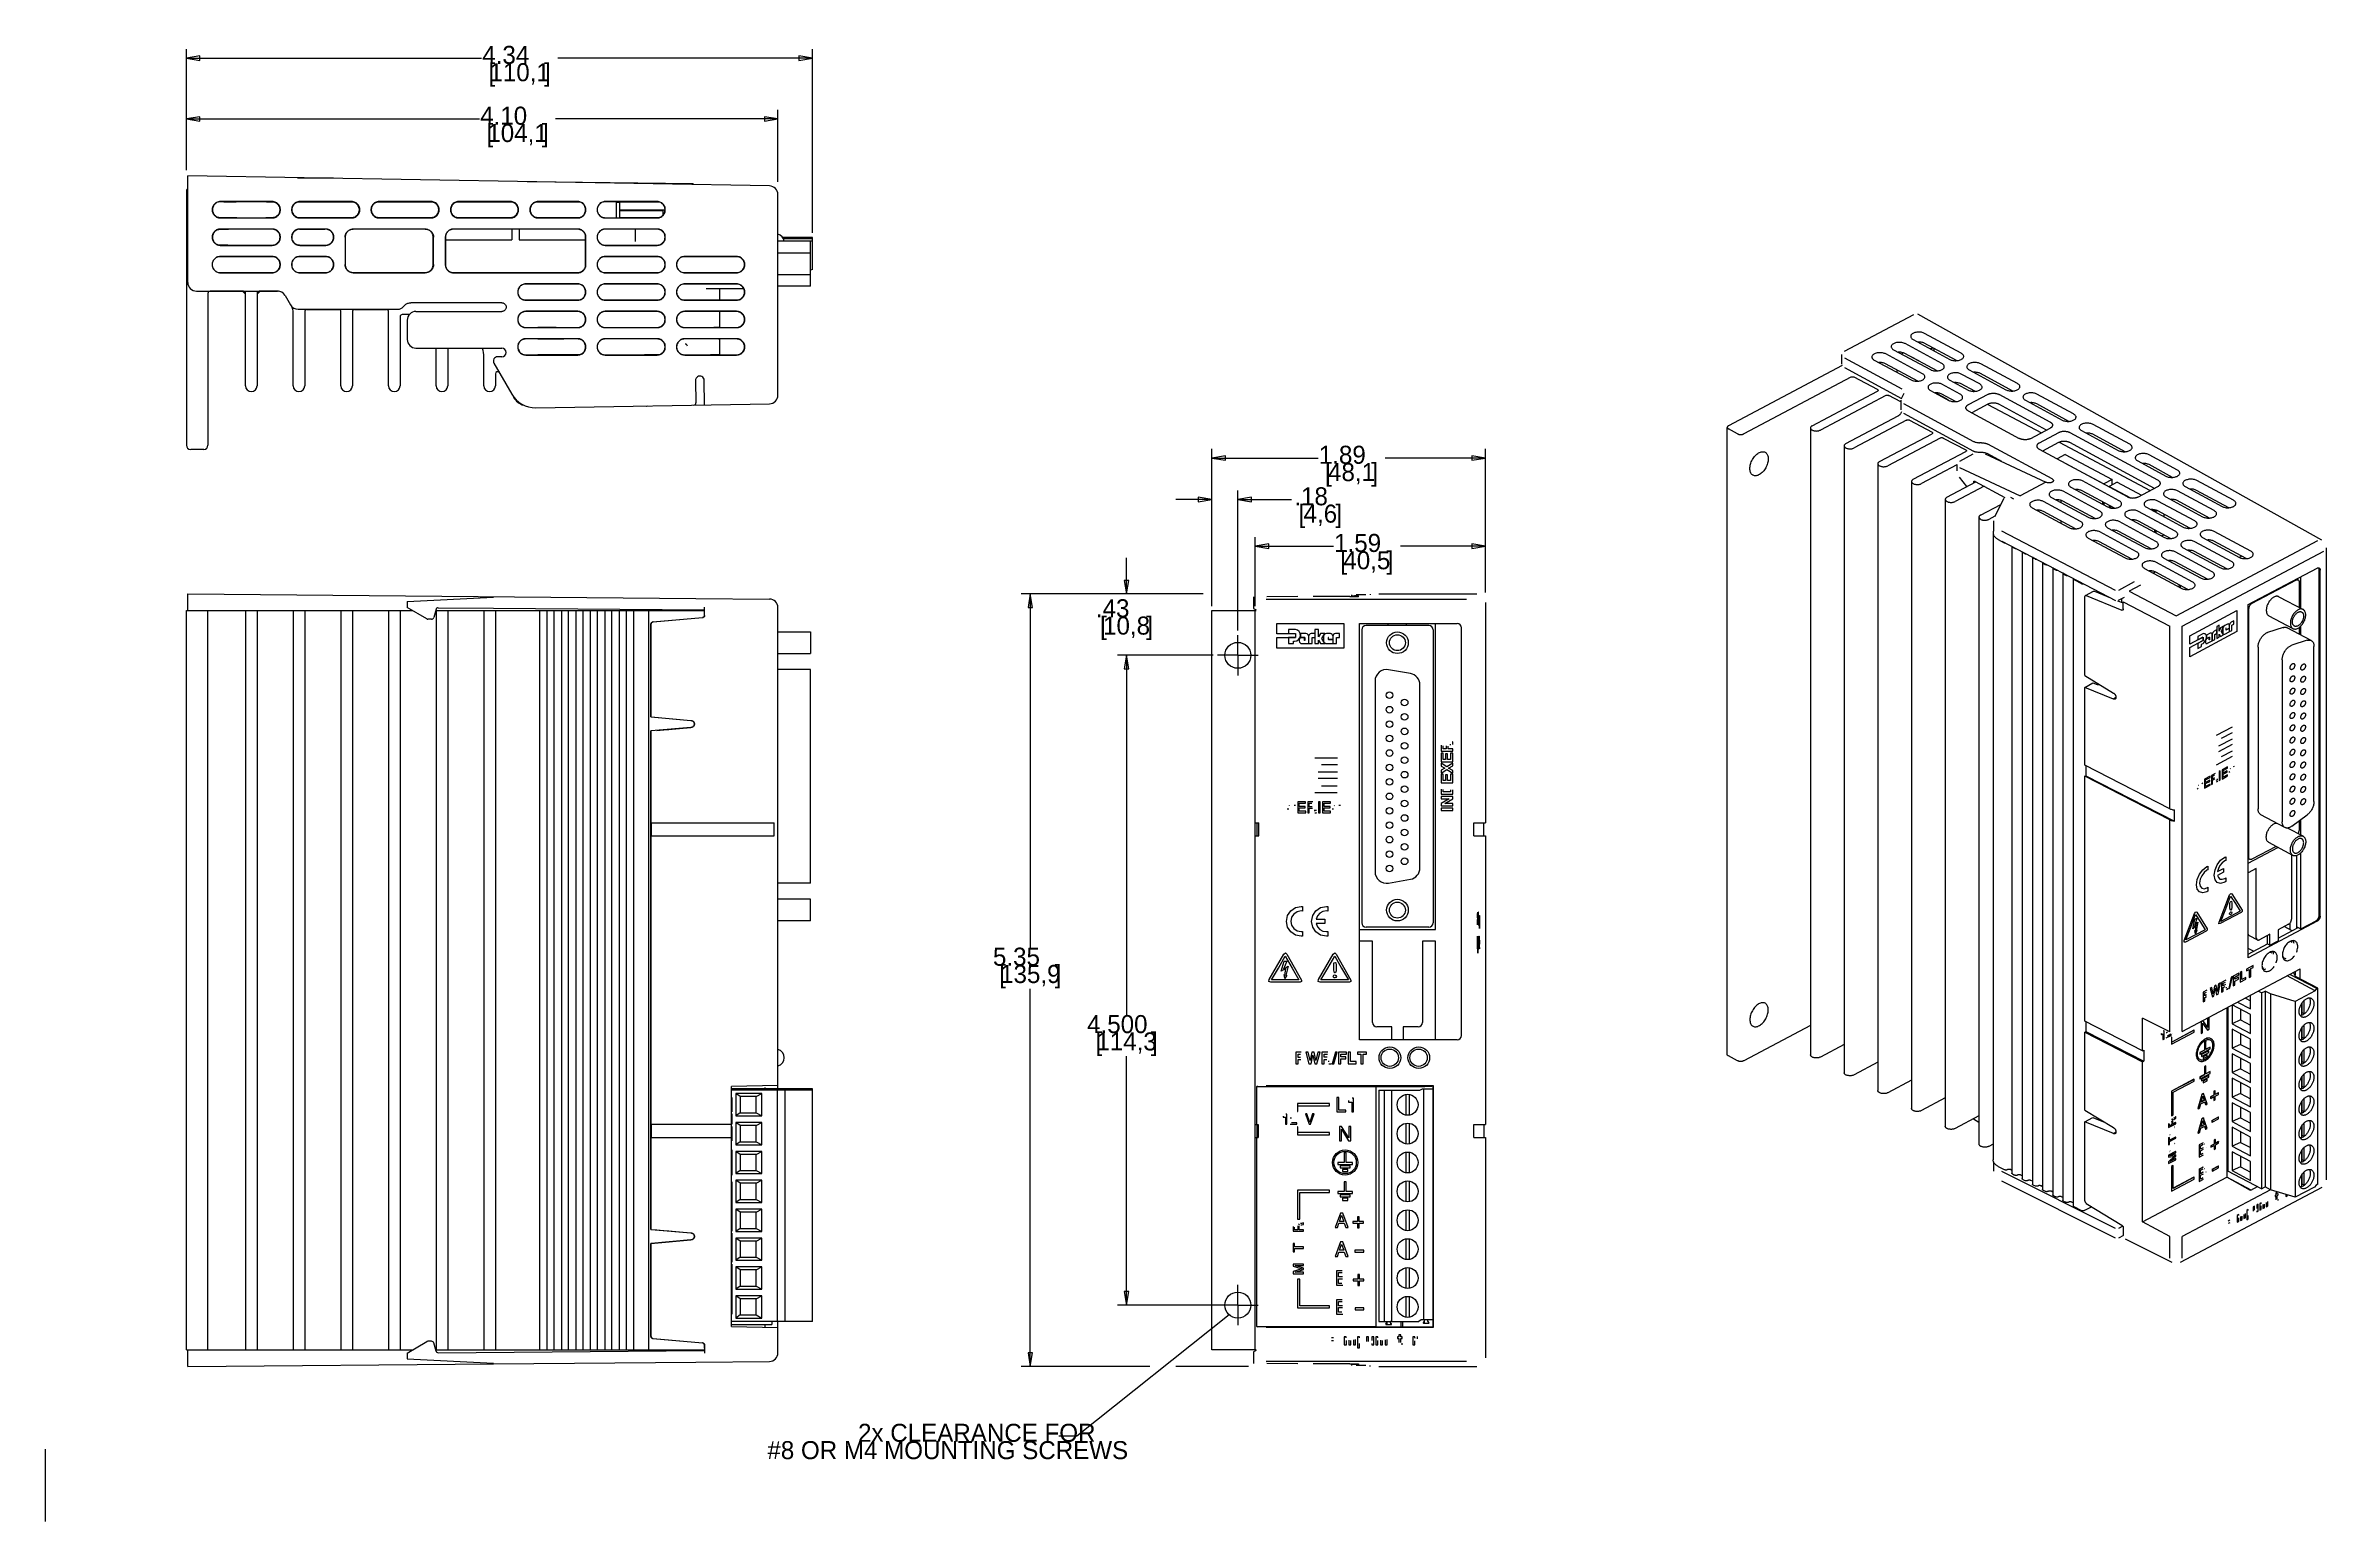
# Model space of a CAD drawing. Extents: x 0 to 31.6, y 0 to 20.4.
import ezdxf
from ezdxf.enums import TextEntityAlignment as Align

# ---------------------------------------------------------------- set-up
doc = ezdxf.new("R2010")
doc.units = 0
doc.linetypes.add('CENTER', pattern=[0.6, 0.375, -0.075, 0.075, -0.075])
doc.layers.get('0').update_dxf_attribs({"color": 1, "linetype": 'CONTINUOUS'})
doc.layers.add('DEFAULT_1', color=1, linetype='CONTINUOUS')
doc.styles.add('TXT', font='txt')
doc.dimstyles.new('DIMSTYLE_1', dxfattribs={"dimtxt": 0.16, "dimasz": 0.18, "dimexe": 0.18, "dimexo": 0.0625, "dimgap": 0.09, "dimtad": 1, "dimtih": 1, "dimlfac": 0.5, "dimzin": 0, "dimcen": 0.09, "dimclrd": 7, "dimclre": 7, "dimclrt": 7, "dimazin": 3, "dimtp": 0.01, "dimtm": 0.01, "dimtfac": 0, "dimtofl": 0, "dimtmove": 0, "dimatfit": 3})
doc.dimstyles.new('DIMSTYLE_2', dxfattribs={"dimtxt": 0.16, "dimasz": 0.18, "dimexe": 0.18, "dimexo": 0.0625, "dimgap": 0.09, "dimtad": 1, "dimtih": 1, "dimlfac": 0.5, "dimzin": 0, "dimcen": 0.09, "dimclrd": 7, "dimclre": 7, "dimclrt": 7, "dimazin": 3, "dimtp": 0.005, "dimtm": 0.005, "dimtfac": 0, "dimtofl": 0, "dimtmove": 0, "dimatfit": 3})

msp = doc.modelspace()

# ---------------------------------------------------------------- texts
at = {"color": 7, "style": 'TXT'}
for s, p in [('2x CLEARANCE FOR ', (12.943, 1.102)), ('#8 OR M4 MOUNTING SCREWS', (12.495, 0.862))]:
    msp.add_text(s, height=0.25, dxfattribs=at).set_placement(p, align=Align.CENTER)

# ---------------------------------------------------------------- blocks, each defined once
blk = doc.blocks.new('*D1')
at = {"color": 7, "linetype": 'CONTINUOUS'}
for p, q in [((16.152, 12.679), (16.152, 14.854)), ((19.941, 12.868), (19.941, 14.854)), ((16.152, 14.729), (17.623, 14.729)), ((19.941, 14.729), (18.551, 14.729))]:
    blk.add_line(p, q, dxfattribs=at)
for points in [[(16.34, 14.76), (16.152, 14.729), (16.34, 14.698), (16.34, 14.76)], [(19.753, 14.698), (19.941, 14.729), (19.753, 14.76), (19.753, 14.698)]]:
    blk.add_lwpolyline(points, dxfattribs=at)
at = {"color": 7, "style": 'TXT'}
for s, p in [('1.89', (17.959, 14.649)), ('[', (17.767, 14.409)), ('48,1', (18.087, 14.409)), (']', (18.407, 14.409))]:
    blk.add_text(s, height=0.25, dxfattribs=at).set_placement(p, align=Align.CENTER)
blk = doc.blocks.new('*D2')
at = {"color": 7, "linetype": 'CONTINUOUS'}
for p, q in [((16.152, 12.679), (16.152, 14.279)), ((16.512, 12.339), (16.512, 14.279)), ((16.152, 14.154), (15.652, 14.154)), ((16.512, 14.154), (17.255, 14.154))]:
    blk.add_line(p, q, dxfattribs=at)
for points in [[(15.965, 14.123), (16.152, 14.154), (15.965, 14.185), (15.965, 14.123)], [(16.7, 14.185), (16.512, 14.154), (16.7, 14.123), (16.7, 14.185)]]:
    blk.add_lwpolyline(points, dxfattribs=at)
at = {"color": 7, "style": 'TXT'}
for s, p in [('.18', (17.527, 14.074)), ('[', (17.399, 13.834)), ('4,6', (17.655, 13.834)), (']', (17.911, 13.834))]:
    blk.add_text(s, height=0.25, dxfattribs=at).set_placement(p, align=Align.CENTER)
blk = doc.blocks.new('*D3')
at = {"color": 7, "linetype": 'CONTINUOUS'}
for p, q in [((1.949, 18.747), (1.949, 19.551)), ((1.949, 19.426), (6.008, 19.426)), ((10.143, 19.426), (7.064, 19.426)), ((10.143, 18.555), (10.143, 19.551))]:
    blk.add_line(p, q, dxfattribs=at)
for points in [[(2.137, 19.457), (1.949, 19.426), (2.137, 19.395), (2.137, 19.457)], [(9.956, 19.395), (10.143, 19.426), (9.956, 19.457), (9.956, 19.395)]]:
    blk.add_lwpolyline(points, dxfattribs=at)
at = {"color": 7, "style": 'TXT'}
for s, p in [('4.10', (6.344, 19.346)), ('[', (6.152, 19.106)), ('104,1', (6.536, 19.106)), (']', (6.92, 19.106))]:
    blk.add_text(s, height=0.25, dxfattribs=at).set_placement(p, align=Align.CENTER)
blk = doc.blocks.new('*D4')
at = {"color": 7, "linetype": 'CONTINUOUS'}
for p, q in [((1.949, 18.714), (1.949, 20.393)), ((1.949, 20.268), (6.037, 20.268)), ((10.619, 20.268), (7.093, 20.268)), ((10.619, 17.846), (10.619, 20.393))]:
    blk.add_line(p, q, dxfattribs=at)
for points in [[(2.137, 20.299), (1.949, 20.268), (2.137, 20.236), (2.137, 20.299)], [(10.432, 20.236), (10.619, 20.268), (10.432, 20.299), (10.432, 20.236)]]:
    blk.add_lwpolyline(points, dxfattribs=at)
at = {"color": 7, "style": 'TXT'}
for s, p in [('4.34', (6.373, 20.188)), ('[', (6.181, 19.948)), ('110,1', (6.565, 19.948)), (']', (6.949, 19.948))]:
    blk.add_text(s, height=0.25, dxfattribs=at).set_placement(p, align=Align.CENTER)
blk = doc.blocks.new('*D5')
at = {"color": 7, "linetype": 'CONTINUOUS'}
for p, q in [((15.958, 12.846), (13.513, 12.846)), ((13.638, 12.846), (13.638, 7.937)), ((13.638, 2.146), (13.638, 7.377)), ((15.293, 2.146), (13.513, 2.146)), ((16.662, 2.146), (15.654, 2.146))]:
    blk.add_line(p, q, dxfattribs=at)
for points in [[(13.669, 12.659), (13.638, 12.846), (13.606, 12.659), (13.669, 12.659)], [(13.606, 2.333), (13.638, 2.146), (13.669, 2.333), (13.606, 2.333)]]:
    blk.add_lwpolyline(points, dxfattribs=at)
at = {"color": 7, "style": 'TXT'}
for s, p in [('5.35', (13.446, 7.697)), ('[', (13.254, 7.457)), ('135,9', (13.638, 7.457)), (']', (14.022, 7.457))]:
    blk.add_text(s, height=0.25, dxfattribs=at).set_placement(p, align=Align.CENTER)
blk = doc.blocks.new('*D6')
at = {"color": 7, "linetype": 'CONTINUOUS'}
for p, q in [((16.17, 11.996), (14.846, 11.996)), ((14.971, 11.996), (14.971, 7.003)), ((14.971, 2.996), (14.971, 6.443)), ((16.45, 2.996), (14.846, 2.996))]:
    blk.add_line(p, q, dxfattribs=at)
for points in [[(15.002, 11.809), (14.971, 11.996), (14.94, 11.809), (15.002, 11.809)], [(14.94, 3.184), (14.971, 2.996), (15.002, 3.184), (14.94, 3.184)]]:
    blk.add_lwpolyline(points, dxfattribs=at)
at = {"color": 7, "style": 'TXT'}
for s, p in [('4.500', (14.843, 6.763)), ('[', (14.587, 6.523)), ('114,3', (14.971, 6.523)), (']', (15.355, 6.523))]:
    blk.add_text(s, height=0.25, dxfattribs=at).set_placement(p, align=Align.CENTER)
blk = doc.blocks.new('*D7')
at = {"color": 7, "linetype": 'CONTINUOUS'}
for p, q in [((14.971, 12.846), (14.971, 13.346)), ((16.034, 12.846), (14.846, 12.846)), ((16.17, 11.996), (14.846, 11.996)), ((14.971, 11.996), (14.971, 11.496))]:
    blk.add_line(p, q, dxfattribs=at)
for points in [[(14.94, 13.034), (14.971, 12.846), (15.002, 13.034), (14.94, 13.034)], [(15.002, 11.809), (14.971, 11.996), (14.94, 11.809), (15.002, 11.809)]]:
    blk.add_lwpolyline(points, dxfattribs=at)
at = {"color": 7, "style": 'TXT'}
for s, p in [('.43', (14.779, 12.523)), ('[', (14.651, 12.283)), ('10,8', (14.971, 12.283)), (']', (15.291, 12.283))]:
    blk.add_text(s, height=0.25, dxfattribs=at).set_placement(p, align=Align.CENTER)
blk = doc.blocks.new('*D8')
at = {"color": 7, "linetype": 'CONTINUOUS'}
for p, q in [((16.752, 12.679), (16.752, 13.633)), ((19.941, 12.916), (19.941, 13.633)), ((16.752, 13.508), (17.835, 13.508)), ((19.941, 13.508), (18.763, 13.508))]:
    blk.add_line(p, q, dxfattribs=at)
for points in [[(16.94, 13.539), (16.752, 13.508), (16.94, 13.477), (16.94, 13.539)], [(19.753, 13.477), (19.941, 13.508), (19.753, 13.539), (19.753, 13.477)]]:
    blk.add_lwpolyline(points, dxfattribs=at)
at = {"color": 7, "style": 'TXT'}
for s, p in [('1.59', (18.171, 13.428)), ('[', (17.979, 13.188)), ('40,5', (18.299, 13.188)), (']', (18.619, 13.188))]:
    blk.add_text(s, height=0.25, dxfattribs=at).set_placement(p, align=Align.CENTER)

# ---------------------------------------------------------------- dimensions: what is measured, and where the dimension line sits
for base, p1, p2, picture, middle in [((10.61901896, 20.267689693), (1.94901896, 18.713794948), (10.61901896, 17.84588569), '*D4', (6.565182838, 20.147689693)), ((10.143, 19.426), (1.949, 18.747), (10.143, 18.555), '*D3', (6.536, 19.306)), ((19.941, 14.729), (16.152, 12.679), (19.941, 12.868), '*D1', (18.087, 14.609)), ((16.512, 14.154), (16.152, 12.679), (16.512, 12.339), '*D2', (17.655, 14.034))]:
    dim = msp.add_linear_dim(base=base, p1=p1, p2=p2, dimstyle='DIMSTYLE_1')
    dim.commit()
    dim.dimension.update_dxf_attribs({"geometry": picture, "text_midpoint": middle})
for base, p1, p2, angle, dimstyle, picture, middle in [((16.752, 13.508), (19.941, 12.916), (16.752, 12.679), 180, 'DIMSTYLE_1', '*D8', (18.299, 13.388)), ((14.9708, 12.8465), (16.1697, 11.9961), (16.0344, 12.8465), 90, 'DIMSTYLE_1', '*D7', (14.9708, 12.483)), ((13.638, 2.146), (15.958, 12.846), (16.662, 2.146), 270, 'DIMSTYLE_1', '*D5', (13.638, 7.657)), ((14.971, 2.996), (16.17, 11.996), (16.45, 2.996), 270, 'DIMSTYLE_2', '*D6', (14.971, 6.723))]:
    dim = msp.add_linear_dim(base=base, p1=p1, p2=p2, angle=angle, dimstyle=dimstyle)
    dim.commit()
    dim.dimension.update_dxf_attribs({"geometry": picture, "text_midpoint": middle})

# ---------------------------------------------------------------- linework, layer by layer
at = {"color": 7, "linetype": 'CONTINUOUS'}
for p, q in [((1.969, 17.161), (1.969, 18.638)), ((10.025, 18.497), (1.969, 18.638)), ((1.949, 18.433), (1.949, 14.909)), ((3.488, 18.611), (3.988, 18.612)), ((3.988, 18.603), (3.988, 18.612)), ((8.967, 18.525), (6.67, 18.556)), ((8.967, 18.525), (8.967, 18.515)), ((10.143, 15.601), (10.143, 18.377)), ((3.138, 18.278), (2.418, 18.278)), ((2.418, 18.061), (2.649, 18.061)), ((2.418, 18.058), (3.138, 18.058)), ((3.139, 18.281), (2.419, 18.281)), ((2.419, 18.055), (3.139, 18.055)), ((2.637, 18.275), (2.469, 18.275)), ((3.049, 18.061), (3.138, 18.061)), ((3.138, 18.275), (3.061, 18.275)), ((3.138, 18.061), (3.15, 18.061)), ((3.15, 18.061), (3.162, 18.064)), ((3.505, 18.274), (3.493, 18.272)), ((3.518, 18.275), (3.505, 18.274)), ((4.238, 18.278), (3.518, 18.278)), ((4.238, 18.275), (3.518, 18.275)), ((3.518, 18.061), (4.238, 18.061)), ((3.518, 18.058), (4.238, 18.058)), ((4.239, 18.281), (3.519, 18.281)), ((3.519, 18.055), (4.239, 18.055)), ((4.238, 18.061), (4.25, 18.061)), ((4.25, 18.061), (4.262, 18.064)), ((4.605, 18.274), (4.593, 18.272)), ((4.618, 18.275), (4.605, 18.274)), ((5.337, 18.278), (4.618, 18.278)), ((5.337, 18.275), (4.618, 18.275)), ((4.618, 18.061), (5.337, 18.061)), ((4.618, 18.058), (5.337, 18.058)), ((5.339, 18.281), (4.619, 18.281)), ((4.619, 18.055), (5.339, 18.055)), ((5.337, 18.061), (5.35, 18.061)), ((5.35, 18.061), (5.362, 18.064)), ((5.705, 18.274), (5.693, 18.272)), ((5.717, 18.275), (5.705, 18.274)), ((6.437, 18.278), (5.717, 18.278)), ((6.437, 18.275), (5.717, 18.275)), ((5.717, 18.061), (6.437, 18.061)), ((5.717, 18.058), (6.437, 18.058)), ((6.439, 18.281), (5.719, 18.281)), ((5.719, 18.055), (6.439, 18.055)), ((6.437, 18.061), (6.45, 18.061)), ((6.45, 18.061), (6.462, 18.064)), ((6.805, 18.274), (6.793, 18.272)), ((6.817, 18.275), (6.805, 18.274)), ((7.369, 18.278), (6.817, 18.278)), ((7.394, 18.275), (6.817, 18.275)), ((6.817, 18.061), (7.394, 18.061)), ((6.817, 18.058), (7.369, 18.058)), ((7.371, 18.281), (6.819, 18.281)), ((6.819, 18.055), (7.371, 18.055)), ((8.469, 18.278), (7.749, 18.278)), ((7.749, 18.058), (8.469, 18.058)), ((8.471, 18.281), (7.751, 18.281)), ((7.751, 18.055), (8.471, 18.055)), ((7.906, 18.273), (7.952, 18.273)), ((7.906, 18.058), (7.906, 18.273)), ((8.494, 18.275), (7.917, 18.275)), ((7.949, 18.169), (8.579, 18.169)), ((7.949, 18.169), (7.949, 18.159)), ((7.949, 18.159), (8.554, 18.159)), ((7.952, 18.169), (7.952, 18.273)), ((7.952, 18.058), (7.952, 18.159)), ((7.952, 18.061), (8.494, 18.061)), ((8.554, 18.098), (8.554, 18.169)), ((2.405, 17.894), (2.393, 17.892)), ((2.418, 17.895), (2.405, 17.894)), ((3.138, 17.898), (2.418, 17.898)), ((2.533, 17.895), (2.418, 17.895)), ((3.139, 17.901), (2.419, 17.901)), ((3.878, 17.898), (3.518, 17.898)), ((3.869, 17.895), (3.518, 17.895)), ((3.879, 17.901), (3.519, 17.901)), ((4.148, 17.788), (4.148, 17.408)), ((4.15, 17.788), (4.15, 17.408)), ((5.257, 17.898), (4.26, 17.898)), ((5.259, 17.901), (4.261, 17.901)), ((5.367, 17.408), (5.367, 17.788)), ((5.372, 17.408), (5.372, 17.788)), ((5.536, 17.788), (5.536, 17.408)), ((5.537, 17.788), (5.537, 17.408)), ((5.539, 17.806), (5.539, 17.753)), ((5.539, 17.753), (6.459, 17.753)), ((7.369, 17.898), (5.647, 17.898)), ((7.371, 17.901), (5.649, 17.901)), ((6.459, 17.898), (6.459, 17.753)), ((6.559, 17.898), (6.559, 17.753)), ((6.559, 17.753), (7.479, 17.753)), ((7.479, 17.797), (7.479, 17.753)), ((7.479, 17.408), (7.479, 17.788)), ((7.484, 17.408), (7.484, 17.788)), ((8.469, 17.898), (7.749, 17.898)), ((8.471, 17.901), (7.751, 17.901)), ((8.164, 17.898), (8.164, 17.728)), ((10.595, 17.731), (10.143, 17.731)), ((10.619, 17.783), (10.206, 17.783)), ((10.619, 17.766), (10.217, 17.766)), ((10.619, 17.731), (10.228, 17.731)), ((10.595, 17.109), (10.595, 17.731)), ((10.619, 17.339), (10.619, 17.783)), ((2.418, 17.681), (2.525, 17.681)), ((2.418, 17.678), (3.138, 17.678)), ((3.138, 17.518), (2.418, 17.518)), ((2.419, 17.675), (3.139, 17.675)), ((3.139, 17.521), (2.419, 17.521)), ((3.518, 17.678), (3.878, 17.678)), ((3.878, 17.518), (3.518, 17.518)), ((3.519, 17.675), (3.879, 17.675)), ((3.879, 17.521), (3.519, 17.521)), ((7.749, 17.678), (8.469, 17.678)), ((8.469, 17.518), (7.749, 17.518)), ((7.751, 17.675), (8.471, 17.675)), ((8.471, 17.521), (7.751, 17.521)), ((9.569, 17.518), (8.849, 17.518)), ((9.571, 17.521), (8.851, 17.521)), ((10.143, 17.569), (10.595, 17.569)), ((2.418, 17.298), (3.138, 17.298)), ((2.419, 17.295), (3.139, 17.295)), ((3.518, 17.298), (3.878, 17.298)), ((3.519, 17.295), (3.879, 17.295)), ((3.731, 17.301), (3.902, 17.301)), ((4.235, 17.301), (4.238, 17.301)), ((4.26, 17.298), (5.257, 17.298)), ((4.261, 17.295), (5.259, 17.295)), ((4.618, 17.301), (5.282, 17.301)), ((5.647, 17.298), (7.369, 17.298)), ((5.649, 17.295), (7.371, 17.295)), ((7.369, 17.138), (6.649, 17.138)), ((7.371, 17.141), (6.651, 17.141)), ((7.749, 17.298), (8.469, 17.298)), ((8.469, 17.138), (7.749, 17.138)), ((7.751, 17.295), (8.471, 17.295)), ((8.471, 17.141), (7.751, 17.141)), ((8.849, 17.298), (9.569, 17.298)), ((9.569, 17.138), (8.849, 17.138)), ((8.851, 17.295), (9.571, 17.295)), ((9.571, 17.141), (8.851, 17.141)), ((9.147, 17.079), (9.667, 17.079)), ((9.339, 16.918), (9.339, 17.079)), ((10.143, 17.269), (10.595, 17.269)), ((10.595, 17.109), (10.143, 17.109)), ((10.619, 17.339), (10.595, 17.333)), ((2.089, 17.041), (3.212, 17.041)), ((2.249, 17.009), (2.249, 14.909)), ((2.739, 17.039), (2.279, 17.039)), ((2.737, 17.031), (2.737, 17.039)), ((2.769, 16.999), (2.737, 17.031)), ((2.737, 17.031), (2.759, 17.031)), ((2.769, 15.729), (2.769, 17.009)), ((2.929, 16.999), (2.961, 17.031)), ((2.929, 17.009), (2.929, 15.729)), ((2.961, 17.031), (2.939, 17.031)), ((3.213, 17.039), (2.959, 17.039)), ((2.961, 17.031), (2.961, 17.039)), ((3.316, 16.981), (3.392, 16.849)), ((3.394, 16.846), (3.413, 16.813)), ((3.429, 15.729), (3.429, 16.753)), ((3.496, 16.789), (4.869, 16.789)), ((3.589, 16.757), (3.589, 15.729)), ((3.619, 16.787), (4.059, 16.787)), ((4.089, 15.729), (4.089, 16.757)), ((4.249, 16.757), (4.249, 15.729)), ((4.279, 16.787), (4.719, 16.787)), ((4.749, 15.729), (4.749, 16.757)), ((4.974, 16.844), (4.954, 16.824)), ((6.319, 16.879), (5.059, 16.879)), ((5.129, 16.759), (6.319, 16.759)), ((6.649, 16.918), (7.369, 16.918)), ((7.369, 16.758), (6.649, 16.758)), ((6.651, 16.915), (7.371, 16.915)), ((7.371, 16.761), (6.651, 16.761)), ((7.749, 16.918), (8.469, 16.918)), ((8.469, 16.758), (7.749, 16.758)), ((7.751, 16.915), (8.471, 16.915)), ((8.471, 16.761), (7.751, 16.761)), ((8.849, 16.918), (9.569, 16.918)), ((9.569, 16.758), (8.849, 16.758)), ((8.851, 16.915), (9.571, 16.915)), ((9.571, 16.761), (8.851, 16.761)), ((9.339, 16.538), (9.339, 16.758)), ((4.909, 16.687), (4.909, 15.729)), ((5.038, 16.717), (4.939, 16.717)), ((5.009, 16.639), (5.009, 16.371)), ((6.649, 16.538), (7.369, 16.538)), ((6.651, 16.535), (7.371, 16.535)), ((6.817, 16.541), (7.073, 16.541)), ((7.749, 16.538), (8.469, 16.538)), ((7.751, 16.535), (8.471, 16.535)), ((8.849, 16.538), (9.569, 16.538)), ((8.851, 16.535), (9.571, 16.535)), ((9.256, 16.541), (9.339, 16.541)), ((24.914, 16.207), (25.873, 16.716)), ((31.527, 13.589), (25.93, 16.72)), ((26.532, 16.18), (26.023, 16.455)), ((5.129, 16.251), (6.319, 16.251)), ((5.409, 15.729), (5.409, 16.251)), ((5.569, 16.251), (5.569, 15.729)), ((6.069, 15.729), (6.069, 16.126)), ((6.319, 16.131), (6.261, 16.131)), ((6.547, 16.227), (6.564, 16.227)), ((7.369, 16.378), (6.649, 16.378)), ((6.649, 16.158), (7.369, 16.158)), ((7.371, 16.381), (6.651, 16.381)), ((6.651, 16.155), (7.371, 16.155)), ((7.176, 16.375), (6.817, 16.375)), ((6.817, 16.161), (7.394, 16.161)), ((8.469, 16.378), (7.749, 16.378)), ((7.749, 16.158), (8.469, 16.158)), ((8.471, 16.381), (7.751, 16.381)), ((7.751, 16.155), (8.471, 16.155)), ((8.295, 16.161), (8.494, 16.161)), ((8.836, 16.377), (8.824, 16.375)), ((8.849, 16.378), (8.836, 16.377)), ((9.569, 16.378), (8.849, 16.378)), ((8.849, 16.158), (9.569, 16.158)), ((9.571, 16.381), (8.851, 16.381)), ((8.851, 16.155), (9.571, 16.155)), ((9.209, 16.161), (9.339, 16.161)), ((9.339, 16.375), (9.319, 16.375)), ((9.339, 16.158), (9.339, 16.378)), ((24.878, 16.027), (24.878, 16.162)), ((24.914, 16.117), (25.707, 15.688)), ((25.995, 15.895), (25.486, 16.17)), ((25.595, 16.228), (26.104, 15.953)), ((25.733, 16.185), (25.704, 16.169)), ((25.943, 16.073), (25.733, 16.185)), ((26.198, 15.935), (25.752, 16.176)), ((26.264, 16.037), (25.755, 16.313)), ((25.864, 16.37), (26.373, 16.095)), ((26.467, 16.078), (26.02, 16.319)), ((26.157, 16.212), (26.157, 16.245)), ((6.209, 16.041), (6.456, 15.613)), ((6.229, 15.895), (6.229, 15.729)), ((9.001, 15.803), (9.007, 15.493)), ((9.127, 15.465), (9.121, 15.805)), ((24.882, 16.01), (23.307, 15.176)), ((25.004, 15.85), (23.519, 15.063)), ((24.914, 15.981), (25.703, 15.554)), ((25.372, 15.678), (25.047, 15.85)), ((25.326, 16.086), (25.836, 15.811)), ((25.929, 15.793), (25.483, 16.034)), ((25.643, 15.914), (25.643, 15.947)), ((26.373, 15.808), (26.627, 15.67)), ((26.787, 15.755), (26.532, 15.892)), ((26.642, 15.95), (27.151, 15.675)), ((27.244, 15.657), (26.798, 15.898)), ((27.31, 15.76), (26.801, 16.035)), ((6.789, 15.425), (10.025, 15.481)), ((24.467, 15.176), (25.372, 15.655)), ((25.485, 15.595), (24.58, 15.116)), ((25.375, 15.657), (25.372, 15.655)), ((25.695, 15.507), (25.527, 15.595)), ((25.695, 15.53), (25.695, 15.395)), ((25.738, 15.625), (25.699, 15.547)), ((25.73, 15.485), (26.701, 14.96)), ((26.104, 15.665), (26.359, 15.528)), ((26.351, 15.537), (26.173, 15.631)), ((26.452, 15.51), (26.261, 15.614)), ((26.518, 15.612), (26.264, 15.75)), ((26.346, 15.535), (26.351, 15.537)), ((26.351, 15.537), (26.351, 15.532)), ((26.721, 15.653), (26.529, 15.756)), ((26.898, 15.61), (26.629, 15.467)), ((27.763, 15.227), (27.057, 15.609)), ((27.419, 15.53), (27.928, 15.255)), ((28.088, 15.339), (27.579, 15.614)), ((24.933, 14.929), (25.657, 15.312)), ((25.774, 15.254), (25.047, 14.869)), ((25.704, 15.371), (25.688, 15.341)), ((25.73, 15.349), (26.7, 14.825)), ((25.816, 15.254), (26.127, 15.089)), ((26.629, 15.382), (27.335, 15)), ((26.899, 15.473), (26.677, 15.356)), ((26.898, 15.472), (27.642, 15.078)), ((27.714, 15.116), (27.054, 15.473)), ((28.022, 15.237), (27.576, 15.478)), ((28.866, 14.919), (28.357, 15.194)), ((2.189, 14.849), (2.009, 14.849)), ((23.29, 6.469), (23.29, 15.153)), ((23.434, 15.063), (23.307, 15.131)), ((24.443, 15.146), (24.443, 6.462)), ((24.91, 14.899), (24.91, 6.215)), ((25.4, 14.681), (26.127, 15.066)), ((26.24, 15.006), (25.513, 14.621)), ((26.13, 15.068), (26.127, 15.066)), ((26.283, 15.006), (26.594, 14.842)), ((26.814, 14.94), (26.786, 14.941)), ((27.79, 14.439), (26.899, 14.921)), ((27.494, 15), (27.763, 15.142)), ((27.879, 15.079), (27.61, 14.937)), ((27.61, 14.851), (28.828, 14.194)), ((27.88, 14.943), (27.658, 14.826)), ((27.889, 14.947), (29.15, 14.279)), ((29.207, 14.309), (28.036, 14.942)), ((29.256, 14.42), (28.038, 15.078)), ((28.197, 15.11), (28.706, 14.834)), ((28.8, 14.817), (28.354, 15.058)), ((25.377, 14.651), (25.377, 5.967)), ((25.867, 14.434), (26.594, 14.819)), ((26.469, 14.633), (25.98, 14.374)), ((26.469, 14.639), (26.469, 14.551)), ((26.694, 14.782), (26.505, 14.682)), ((26.505, 14.597), (27.346, 14.204)), ((26.596, 14.821), (26.594, 14.819)), ((26.813, 14.805), (26.785, 14.805)), ((26.864, 14.788), (27.705, 14.395)), ((26.898, 14.786), (26.89, 14.79)), ((27.093, 14.681), (26.898, 14.786)), ((27.97, 14.777), (27.858, 14.718)), ((27.952, 14.667), (28.507, 14.373)), ((27.97, 14.777), (28.62, 14.433)), ((28.975, 14.689), (29.365, 14.478)), ((29.459, 14.461), (29.132, 14.638)), ((29.525, 14.563), (29.134, 14.774)), ((25.843, 14.404), (25.843, 5.72)), ((26.334, 14.187), (26.734, 14.399)), ((26.847, 14.338), (26.447, 14.127)), ((26.61, 14.334), (26.505, 14.464)), ((26.701, 14.398), (26.696, 14.379)), ((26.718, 14.407), (26.722, 14.406)), ((26.722, 14.406), (27.136, 14.182)), ((27.705, 14.395), (27.346, 14.204)), ((28.45, 13.993), (27.941, 14.268)), ((28.05, 14.326), (28.559, 14.051)), ((28.653, 14.033), (28.207, 14.275)), ((28.719, 14.136), (28.21, 14.411)), ((28.62, 14.433), (28.507, 14.373)), ((28.507, 14.373), (28.507, 14.367)), ((28.691, 14.395), (28.578, 14.335)), ((28.578, 14.335), (28.578, 14.329)), ((28.578, 14.335), (28.874, 14.178)), ((28.62, 14.358), (28.62, 14.433)), ((28.691, 14.395), (29.03, 14.215)), ((28.987, 14.193), (29.256, 14.335)), ((30.034, 14), (29.525, 14.275)), ((29.634, 14.333), (30.143, 14.058)), ((30.237, 14.04), (29.791, 14.281)), ((30.303, 14.143), (29.793, 14.418)), ((26.31, 14.157), (26.31, 5.473)), ((26.777, 13.909), (26.777, 5.225)), ((26.8, 13.939), (27.079, 14.087)), ((26.997, 13.924), (26.913, 13.879)), ((27.12, 14.168), (26.992, 13.913)), ((27.261, 14.159), (27.22, 14.182)), ((27.513, 14.041), (28.022, 13.766)), ((28.115, 13.749), (27.669, 13.99)), ((28.181, 13.851), (27.672, 14.126)), ((27.781, 14.184), (28.29, 13.909)), ((27.909, 14.143), (27.909, 14.115)), ((28.384, 13.891), (27.938, 14.132)), ((28.486, 14.124), (28.486, 14.091)), ((28.507, 14.112), (28.507, 14.079)), ((28.578, 14.074), (28.578, 14.043)), ((28.599, 14.062), (28.599, 14.037)), ((28.629, 14.046), (28.619, 14.034)), ((28.828, 13.906), (29.337, 13.631)), ((29.496, 13.715), (28.987, 13.99)), ((29.097, 14.048), (29.606, 13.773)), ((29.184, 14.014), (29.228, 13.99)), ((29.246, 14), (29.228, 13.99)), ((29.228, 13.99), (29.228, 13.977)), ((29.699, 13.756), (29.253, 13.997)), ((29.765, 13.858), (29.256, 14.133)), ((29.342, 13.916), (29.342, 13.949)), ((29.365, 14.191), (29.874, 13.916)), ((29.968, 13.898), (29.522, 14.139)), ((26.972, 13.699), (26.972, 13.693)), ((26.972, 13.693), (26.972, 5.009)), ((26.979, 13.86), (26.979, 13.725)), ((27.045, 13.6), (27.128, 13.556)), ((28.668, 12.893), (27.094, 13.715)), ((27.909, 13.86), (27.909, 13.827)), ((28.29, 13.621), (28.8, 13.346)), ((28.959, 13.431), (28.45, 13.706)), ((28.559, 13.764), (29.068, 13.488)), ((29.162, 13.471), (28.716, 13.712)), ((29.228, 13.573), (28.719, 13.848)), ((29.431, 13.613), (28.984, 13.854)), ((29.207, 13.734), (29.207, 13.701)), ((29.228, 13.722), (29.228, 13.689)), ((29.304, 13.649), (29.335, 13.665)), ((29.506, 12.545), (31.469, 13.585)), ((29.874, 13.628), (30.383, 13.353)), ((30.543, 13.437), (30.034, 13.713)), ((27.094, 13.579), (28.668, 12.757)), ((27.233, 13.507), (27.233, 4.823)), ((27.241, 13.496), (27.27, 13.481)), ((27.374, 13.432), (27.374, 4.748)), ((27.383, 13.421), (27.411, 13.406)), ((27.516, 13.359), (27.516, 13.357)), ((27.516, 13.357), (27.516, 4.673)), ((27.524, 13.346), (27.553, 13.331)), ((27.657, 13.282), (27.657, 4.598)), ((27.666, 13.271), (27.694, 13.256)), ((28.893, 13.328), (28.447, 13.569)), ((29.737, 13.01), (29.228, 13.285)), ((29.337, 13.343), (29.846, 13.068)), ((29.94, 13.05), (29.494, 13.292)), ((30.006, 13.153), (29.496, 13.428)), ((29.59, 12.399), (31.553, 13.439)), ((29.606, 13.486), (30.115, 13.211)), ((30.208, 13.193), (29.762, 13.434)), ((30.274, 13.295), (29.765, 13.57)), ((30.477, 13.335), (30.031, 13.576)), ((30.383, 13.354), (30.413, 13.37)), ((31.588, 4.732), (31.588, 13.484)), ((27.798, 13.207), (27.798, 4.523)), ((27.807, 13.196), (27.835, 13.181)), ((27.94, 13.132), (27.94, 4.448)), ((27.949, 13.121), (27.977, 13.106)), ((28.081, 13.057), (28.081, 4.373)), ((28.09, 13.046), (28.196, 12.99)), ((28.926, 13.012), (28.711, 12.893)), ((29.012, 12.966), (28.859, 12.883)), ((29.068, 13.201), (29.577, 12.926)), ((29.188, 13.136), (29.21, 13.148)), ((29.213, 13.149), (29.21, 13.148)), ((29.671, 12.908), (29.225, 13.149)), ((29.531, 12.951), (29.557, 12.964)), ((29.565, 12.965), (29.565, 12.932)), ((30.505, 12.698), (31.46, 13.204)), ((31.169, 13.039), (30.555, 12.714)), ((31.197, 13.041), (31.175, 13.053)), ((31.177, 13.051), (31.177, 13.054)), ((31.211, 13.01), (31.211, 12.66)), ((31.234, 12.649), (31.234, 13.084)), ((31.486, 13.207), (31.488, 13.206)), ((31.488, 8.393), (31.488, 13.183)), ((31.502, 8.385), (31.502, 13.175)), ((1.969, 12.616), (1.969, 12.846)), ((1.969, 12.846), (9.007, 12.785)), ((5.009, 12.74), (6.201, 12.802)), ((5.009, 12.74), (5.009, 12.66)), ((5.278, 12.502), (5.009, 12.66)), ((5.436, 12.656), (6.201, 12.65)), ((6.201, 12.65), (9.121, 12.624)), ((9.007, 12.785), (10.024, 12.776)), ((9.127, 12.55), (9.127, 12.664)), ((10.143, 5.991), (10.143, 12.656)), ((16.727, 12.804), (16.727, 12.644)), ((16.727, 12.804), (16.727, 12.804)), ((16.727, 12.644), (16.727, 12.644)), ((16.727, 12.644), (16.766, 12.625)), ((16.904, 12.776), (19.68, 12.776)), ((17.344, 12.809), (16.915, 12.807)), ((18.062, 12.809), (17.554, 12.809)), ((18.063, 12.808), (18.062, 12.809)), ((18.092, 12.808), (18.092, 12.833)), ((18.147, 12.82), (18.127, 12.82)), ((18.284, 12.835), (18.152, 12.834)), ((18.182, 12.809), (18.182, 12.82)), ((18.344, 12.845), (18.344, 12.836)), ((18.464, 12.846), (19.821, 12.846)), ((19.941, 12.726), (19.941, 10.667)), ((19.941, 12.726), (19.941, 11.145)), ((28.244, 11.717), (28.244, 12.809)), ((28.251, 12.824), (28.362, 12.885)), ((28.263, 12.824), (28.756, 12.623)), ((28.375, 12.885), (28.598, 12.794)), ((28.697, 12.753), (28.776, 12.721)), ((28.711, 12.758), (28.791, 12.802)), ((28.752, 12.78), (28.752, 12.731)), ((28.776, 12.735), (29.422, 12.398)), ((28.776, 12.638), (28.776, 12.735)), ((28.859, 12.883), (29.506, 12.545)), ((30.505, 7.806), (30.505, 12.698)), ((30.512, 12.64), (30.512, 9.2)), ((30.932, 12.808), (31.266, 12.631)), ((1.949, 2.376), (1.949, 12.616)), ((1.949, 12.616), (5.083, 12.616)), ((2.249, 2.376), (2.249, 12.616)), ((2.769, 12.616), (2.769, 2.376)), ((2.929, 12.616), (2.929, 2.376)), ((3.429, 12.616), (3.429, 2.376)), ((3.589, 12.616), (3.589, 2.376)), ((4.089, 12.616), (4.089, 2.376)), ((4.249, 12.616), (4.249, 2.376)), ((4.749, 12.616), (4.749, 2.376)), ((4.909, 12.616), (4.909, 2.376)), ((5.346, 12.497), (5.293, 12.497)), ((5.407, 12.634), (5.375, 12.519)), ((5.402, 12.616), (9.124, 12.616)), ((5.409, 12.616), (5.409, 2.376)), ((5.569, 12.616), (5.569, 2.376)), ((6.069, 12.616), (6.069, 2.376)), ((6.229, 12.616), (6.229, 2.376)), ((6.843, 2.376), (6.843, 12.616)), ((6.943, 12.616), (6.943, 2.376)), ((7.043, 2.376), (7.043, 12.616)), ((7.143, 12.616), (7.143, 2.376)), ((7.243, 2.376), (7.243, 12.616)), ((7.343, 12.616), (7.343, 2.376)), ((7.443, 2.376), (7.443, 12.616)), ((7.543, 12.616), (7.543, 2.376)), ((7.643, 2.376), (7.643, 12.616)), ((7.743, 12.616), (7.743, 2.376)), ((7.843, 2.376), (7.843, 12.616)), ((7.943, 12.616), (7.943, 2.376)), ((8.043, 2.376), (8.043, 12.616)), ((8.143, 12.616), (8.143, 2.376)), ((8.353, 2.376), (8.353, 12.616)), ((8.384, 11.142), (8.384, 12.43)), ((8.387, 11.142), (8.387, 12.43)), ((8.412, 12.46), (9.097, 12.52)), ((8.415, 12.46), (9.1, 12.52)), ((9.124, 12.55), (9.124, 12.594)), ((10.143, 12.321), (10.595, 12.321)), ((10.595, 12.321), (10.595, 12.021)), ((16.152, 2.376), (16.152, 12.616)), ((16.152, 12.616), (16.768, 12.616)), ((16.752, 2.376), (16.752, 12.616)), ((17.051, 12.296), (17.051, 12.437)), ((17.051, 12.437), (17.978, 12.437)), ((17.212, 12.353), (17.212, 12.299)), ((17.31, 12.353), (17.212, 12.353)), ((17.58, 12.353), (17.58, 12.159)), ((17.63, 12.353), (17.58, 12.353)), ((17.63, 12.253), (17.63, 12.353)), ((17.978, 12.437), (17.978, 12.094)), ((18.198, 6.669), (18.198, 12.437)), ((18.198, 12.437), (19.548, 12.437)), ((18.228, 12.347), (18.228, 8.291)), ((19.156, 12.407), (18.288, 12.407)), ((18.59, 12.437), (18.59, 12.407)), ((18.842, 12.437), (18.842, 12.407)), ((19.216, 12.347), (19.216, 8.291)), ((19.248, 8.199), (19.248, 12.437)), ((19.608, 6.729), (19.608, 12.377)), ((29.422, 9.871), (29.422, 12.398)), ((29.59, 6.785), (29.59, 12.399)), ((29.695, 12.268), (30.35, 12.615)), ((30.35, 12.324), (29.695, 11.977)), ((30.023, 12.321), (30.015, 12.31)), ((30.032, 12.329), (30.023, 12.321)), ((30.068, 12.348), (30.032, 12.329)), ((30.068, 12.348), (30.068, 12.3)), ((30.104, 12.414), (30.069, 12.395)), ((30.069, 12.395), (30.069, 12.23)), ((30.104, 12.329), (30.104, 12.414)), ((30.122, 12.377), (30.104, 12.329)), ((30.165, 12.399), (30.122, 12.377)), ((30.135, 12.324), (30.165, 12.399)), ((30.164, 12.281), (30.135, 12.324)), ((30.155, 12.373), (30.153, 12.361)), ((30.153, 12.361), (30.153, 12.304)), ((30.161, 12.387), (30.155, 12.373)), ((30.169, 12.399), (30.161, 12.387)), ((30.18, 12.407), (30.169, 12.399)), ((30.22, 12.428), (30.18, 12.407)), ((30.182, 12.29), (30.243, 12.322)), ((30.201, 12.372), (30.198, 12.371)), ((30.198, 12.371), (30.198, 12.345)), ((30.243, 12.369), (30.198, 12.345)), ((30.201, 12.349), (30.201, 12.372)), ((30.201, 12.349), (30.243, 12.371)), ((30.228, 12.43), (30.22, 12.428)), ((30.236, 12.426), (30.228, 12.43)), ((30.242, 12.419), (30.236, 12.426)), ((30.243, 12.415), (30.242, 12.419)), ((30.243, 12.415), (30.243, 12.371)), ((30.243, 12.369), (30.243, 12.322)), ((30.252, 12.435), (30.246, 12.422)), ((30.246, 12.422), (30.246, 12.419)), ((30.246, 12.324), (30.246, 12.419)), ((30.246, 12.324), (30.279, 12.342)), ((30.26, 12.446), (30.252, 12.435)), ((30.271, 12.455), (30.26, 12.446)), ((30.308, 12.475), (30.271, 12.455)), ((30.279, 12.412), (30.308, 12.427)), ((30.279, 12.342), (30.279, 12.412)), ((30.308, 12.427), (30.308, 12.475)), ((30.35, 12.615), (30.35, 12.324)), ((30.989, 12.381), (30.775, 12.313)), ((30.792, 12.543), (31.126, 12.366)), ((31.378, 12.201), (31.044, 12.378)), ((31.211, 12.381), (31.211, 12.29)), ((31.234, 12.278), (31.234, 12.4)), ((10.143, 12.021), (10.595, 12.021)), ((17.311, 12.296), (17.051, 12.296)), ((17.051, 12.094), (17.051, 12.244)), ((17.051, 12.244), (17.311, 12.244)), ((17.978, 12.094), (17.051, 12.094)), ((17.212, 12.299), (17.313, 12.299)), ((17.212, 12.241), (17.212, 12.159)), ((17.313, 12.241), (17.212, 12.241)), ((17.212, 12.159), (17.285, 12.159)), ((17.285, 12.159), (17.285, 12.192)), ((17.285, 12.192), (17.299, 12.192)), ((17.311, 12.296), (17.311, 12.244)), ((17.313, 12.299), (17.313, 12.241)), ((17.381, 12.298), (17.381, 12.243)), ((17.455, 12.298), (17.381, 12.298)), ((17.438, 12.243), (17.381, 12.243)), ((17.391, 12.241), (17.436, 12.241)), ((17.401, 12.159), (17.492, 12.159)), ((17.436, 12.2), (17.436, 12.241)), ((17.438, 12.2), (17.436, 12.2)), ((17.438, 12.243), (17.438, 12.2)), ((17.471, 12.293), (17.455, 12.298)), ((17.482, 12.285), (17.471, 12.293)), ((17.49, 12.274), (17.482, 12.285)), ((17.492, 12.267), (17.49, 12.274)), ((17.492, 12.267), (17.492, 12.159)), ((17.496, 12.275), (17.494, 12.266)), ((17.494, 12.159), (17.494, 12.266)), ((17.494, 12.159), (17.542, 12.159)), ((17.505, 12.286), (17.496, 12.275)), ((17.516, 12.295), (17.505, 12.286)), ((17.529, 12.298), (17.516, 12.295)), ((17.579, 12.298), (17.529, 12.298)), ((17.542, 12.159), (17.542, 12.242)), ((17.542, 12.242), (17.579, 12.242)), ((17.579, 12.298), (17.579, 12.242)), ((17.58, 12.159), (17.63, 12.159)), ((17.656, 12.298), (17.63, 12.253)), ((17.63, 12.159), (17.63, 12.204)), ((17.63, 12.204), (17.656, 12.159)), ((17.716, 12.298), (17.656, 12.298)), ((17.656, 12.159), (17.716, 12.159)), ((17.674, 12.228), (17.716, 12.298)), ((17.716, 12.159), (17.674, 12.228)), ((17.702, 12.274), (17.7, 12.26)), ((17.7, 12.26), (17.7, 12.194)), ((17.7, 12.194), (17.703, 12.17)), ((17.712, 12.286), (17.702, 12.274)), ((17.703, 12.17), (17.718, 12.17)), ((17.723, 12.295), (17.712, 12.286)), ((17.718, 12.17), (17.73, 12.16)), ((17.738, 12.298), (17.723, 12.295)), ((17.73, 12.16), (17.74, 12.159)), ((17.794, 12.298), (17.738, 12.298)), ((17.74, 12.159), (17.827, 12.159)), ((17.764, 12.243), (17.764, 12.213)), ((17.767, 12.243), (17.764, 12.243)), ((17.827, 12.213), (17.764, 12.213)), ((17.767, 12.216), (17.767, 12.243)), ((17.767, 12.216), (17.827, 12.216)), ((17.806, 12.294), (17.794, 12.298)), ((17.817, 12.285), (17.806, 12.294)), ((17.825, 12.274), (17.817, 12.285)), ((17.827, 12.268), (17.825, 12.274)), ((17.827, 12.268), (17.827, 12.216)), ((17.827, 12.213), (17.827, 12.159)), ((17.839, 12.285), (17.831, 12.274)), ((17.831, 12.274), (17.831, 12.271)), ((17.831, 12.159), (17.831, 12.271)), ((17.831, 12.159), (17.878, 12.159)), ((17.851, 12.294), (17.839, 12.285)), ((17.866, 12.298), (17.851, 12.294)), ((17.918, 12.298), (17.866, 12.298)), ((17.878, 12.159), (17.878, 12.242)), ((17.878, 12.242), (17.918, 12.242)), ((17.918, 12.242), (17.918, 12.298)), ((29.695, 12.149), (29.695, 12.268)), ((29.878, 12.246), (29.695, 12.149)), ((29.695, 12.104), (29.878, 12.201)), ((29.695, 11.977), (29.695, 12.104)), ((29.877, 12.294), (29.808, 12.257)), ((29.808, 12.257), (29.808, 12.211)), ((29.808, 12.211), (29.88, 12.249)), ((29.88, 12.2), (29.808, 12.162)), ((29.808, 12.162), (29.808, 12.092)), ((29.808, 12.092), (29.86, 12.119)), ((29.86, 12.148), (29.87, 12.153)), ((29.86, 12.119), (29.86, 12.148)), ((29.878, 12.246), (29.878, 12.201)), ((29.88, 12.249), (29.88, 12.2)), ((29.98, 12.301), (29.928, 12.274)), ((29.928, 12.274), (29.928, 12.227)), ((29.968, 12.249), (29.928, 12.227)), ((29.935, 12.229), (29.967, 12.246)), ((29.942, 12.163), (30.006, 12.197)), ((29.967, 12.211), (29.967, 12.246)), ((29.968, 12.212), (29.967, 12.211)), ((29.968, 12.249), (29.968, 12.212)), ((29.991, 12.303), (29.98, 12.301)), ((29.999, 12.301), (29.991, 12.303)), ((30.005, 12.295), (29.999, 12.301)), ((30.006, 12.289), (30.005, 12.295)), ((30.006, 12.289), (30.006, 12.197)), ((30.009, 12.297), (30.007, 12.289)), ((30.007, 12.198), (30.007, 12.289)), ((30.007, 12.198), (30.042, 12.216)), ((30.015, 12.31), (30.009, 12.297)), ((30.042, 12.286), (30.068, 12.3)), ((30.042, 12.216), (30.042, 12.286)), ((30.069, 12.23), (30.104, 12.249)), ((30.104, 12.249), (30.104, 12.287)), ((30.104, 12.287), (30.122, 12.258)), ((30.122, 12.258), (30.164, 12.281)), ((30.153, 12.304), (30.155, 12.285)), ((30.155, 12.285), (30.166, 12.291)), ((30.166, 12.291), (30.175, 12.288)), ((30.175, 12.288), (30.182, 12.29)), ((30.643, 12.109), (30.643, 9.869)), ((31.323, 12.204), (31.109, 12.136)), ((31.416, 9.971), (31.416, 12.12)), ((10.595, 11.799), (10.143, 11.799)), ((10.595, 8.839), (10.595, 11.799)), ((18.902, 11.744), (18.6, 11.797)), ((28.244, 11.717), (28.639, 11.473)), ((30.977, 11.932), (30.977, 9.692)), ((18.412, 11.639), (18.412, 8.999)), ((19.034, 9.052), (19.034, 11.586)), ((28.244, 11.552), (28.355, 11.613)), ((28.244, 10.474), (28.244, 11.552)), ((28.639, 11.391), (28.244, 11.552)), ((28.355, 11.613), (28.412, 11.59)), ((28.412, 11.59), (28.455, 11.587)), ((28.674, 11.41), (28.639, 11.391)), ((8.387, 11.142), (8.384, 11.142)), ((8.384, 11.142), (8.934, 11.094)), ((8.387, 11.142), (8.937, 11.094)), ((8.384, 4.044), (8.384, 10.948)), ((8.387, 10.948), (8.384, 10.948)), ((8.937, 10.996), (8.387, 10.948)), ((8.387, 9.676), (8.387, 10.948)), ((8.464, 10.955), (8.564, 10.964)), ((8.564, 10.964), (8.63, 10.97)), ((8.63, 10.97), (8.73, 10.978)), ((8.73, 10.978), (8.934, 10.996)), ((19.328, 10.75), (19.328, 10.667)), ((19.357, 10.699), (19.357, 10.744)), ((19.398, 10.742), (19.398, 10.699)), ((19.449, 10.759), (19.462, 10.76)), ((19.488, 10.799), (19.483, 10.799)), ((19.488, 10.763), (19.488, 10.799)), ((19.941, 10.948), (19.941, 9.676)), ((30.067, 10.888), (30.288, 11.005)), ((30.099, 10.741), (30.288, 10.841)), ((30.099, 10.665), (30.288, 10.765)), ((30.134, 10.847), (30.288, 10.928)), ((17.578, 10.576), (17.891, 10.576)), ((17.673, 10.486), (17.891, 10.486)), ((19.328, 10.667), (19.488, 10.667)), ((19.328, 10.639), (19.328, 10.523)), ((19.357, 10.639), (19.328, 10.639)), ((19.328, 10.523), (19.488, 10.523)), ((19.328, 10.501), (19.328, 10.462)), ((19.406, 10.451), (19.328, 10.501)), ((19.328, 10.462), (19.381, 10.433)), ((19.381, 10.433), (19.328, 10.404)), ((19.398, 10.699), (19.357, 10.699)), ((19.357, 10.555), (19.357, 10.639)), ((19.39, 10.555), (19.357, 10.555)), ((19.39, 10.632), (19.39, 10.555)), ((19.418, 10.632), (19.39, 10.632)), ((19.488, 10.504), (19.406, 10.451)), ((19.418, 10.555), (19.418, 10.632)), ((19.459, 10.555), (19.418, 10.555)), ((19.427, 10.699), (19.427, 10.736)), ((19.488, 10.699), (19.427, 10.699)), ((19.432, 10.433), (19.488, 10.464)), ((19.488, 10.401), (19.432, 10.433)), ((19.459, 10.643), (19.459, 10.555)), ((19.488, 10.643), (19.459, 10.643)), ((19.488, 10.667), (19.488, 10.699)), ((19.488, 10.523), (19.488, 10.643)), ((19.488, 10.464), (19.488, 10.504)), ((29.422, 9.871), (28.244, 10.474)), ((28.258, 10.466), (28.258, 10.329)), ((30.067, 10.481), (30.288, 10.599)), ((30.134, 10.593), (30.287, 10.675)), ((30.22, 10.451), (30.143, 10.41)), ((30.158, 10.402), (30.22, 10.435)), ((30.22, 10.435), (30.22, 10.451)), ((30.259, 10.426), (30.257, 10.428)), ((30.302, 10.455), (30.317, 10.463)), ((17.623, 10.384), (17.891, 10.384)), ((17.623, 10.294), (17.891, 10.294)), ((17.672, 10.188), (17.89, 10.188)), ((19.328, 10.365), (19.406, 10.414)), ((19.328, 10.404), (19.328, 10.365)), ((19.328, 10.348), (19.328, 10.231)), ((19.357, 10.348), (19.328, 10.348)), ((19.328, 10.231), (19.488, 10.231)), ((19.328, 10.143), (19.328, 10.072)), ((19.357, 10.264), (19.357, 10.348)), ((19.39, 10.264), (19.357, 10.264)), ((19.357, 10.104), (19.357, 10.139)), ((19.39, 10.34), (19.39, 10.264)), ((19.418, 10.34), (19.39, 10.34)), ((19.406, 10.414), (19.488, 10.363)), ((19.418, 10.264), (19.418, 10.34)), ((19.459, 10.264), (19.418, 10.264)), ((19.459, 10.351), (19.459, 10.264)), ((19.488, 10.351), (19.459, 10.351)), ((19.459, 10.133), (19.459, 10.104)), ((19.488, 10.363), (19.488, 10.401)), ((19.488, 10.231), (19.488, 10.351)), ((19.488, 10.072), (19.488, 10.131)), ((28.244, 10.321), (28.258, 10.329)), ((29.422, 9.718), (28.244, 10.321)), ((28.244, 6.929), (28.244, 10.321)), ((28.258, 10.329), (29.484, 9.701)), ((29.812, 10.151), (29.798, 10.143)), ((29.82, 10.194), (29.818, 10.195)), ((29.864, 10.223), (29.879, 10.231)), ((29.977, 10.322), (29.9, 10.281)), ((29.9, 10.281), (29.9, 10.154)), ((29.9, 10.154), (29.978, 10.196)), ((29.915, 10.273), (29.977, 10.306)), ((29.915, 10.236), (29.915, 10.273)), ((29.972, 10.266), (29.915, 10.236)), ((29.915, 10.22), (29.972, 10.25)), ((29.915, 10.178), (29.915, 10.22)), ((29.978, 10.212), (29.915, 10.178)), ((29.972, 10.25), (29.972, 10.266)), ((29.977, 10.306), (29.977, 10.322)), ((29.978, 10.196), (29.978, 10.212)), ((30.048, 10.359), (29.997, 10.333)), ((29.997, 10.333), (29.997, 10.206)), ((29.997, 10.206), (30.012, 10.214)), ((30.012, 10.324), (30.039, 10.339)), ((30.012, 10.283), (30.012, 10.324)), ((30.041, 10.299), (30.012, 10.283)), ((30.012, 10.267), (30.045, 10.284)), ((30.012, 10.214), (30.012, 10.267)), ((30.064, 10.275), (30.065, 10.26)), ((30.067, 10.243), (30.085, 10.252)), ((30.079, 10.272), (30.079, 10.284)), ((30.085, 10.252), (30.085, 10.256)), ((30.118, 10.397), (30.103, 10.389)), ((30.103, 10.389), (30.103, 10.262)), ((30.103, 10.262), (30.118, 10.27)), ((30.118, 10.27), (30.118, 10.397)), ((30.143, 10.41), (30.143, 10.283)), ((30.143, 10.283), (30.221, 10.325)), ((30.158, 10.365), (30.158, 10.402)), ((30.216, 10.395), (30.158, 10.365)), ((30.158, 10.349), (30.216, 10.379)), ((30.158, 10.308), (30.158, 10.349)), ((30.221, 10.341), (30.158, 10.308)), ((30.216, 10.379), (30.216, 10.395)), ((30.221, 10.325), (30.221, 10.341)), ((30.251, 10.383), (30.236, 10.375)), ((17.218, 9.867), (17.197, 9.867)), ((17.229, 9.912), (17.226, 9.916)), ((17.291, 9.92), (17.312, 9.92)), ((17.342, 9.966), (17.342, 9.816)), ((17.451, 9.966), (17.342, 9.966)), ((17.342, 9.816), (17.452, 9.816)), ((17.363, 9.903), (17.363, 9.947)), ((17.363, 9.947), (17.451, 9.947)), ((17.444, 9.903), (17.363, 9.903)), ((17.363, 9.836), (17.363, 9.884)), ((17.363, 9.884), (17.444, 9.884)), ((17.452, 9.836), (17.363, 9.836)), ((17.444, 9.884), (17.444, 9.903)), ((17.451, 9.947), (17.451, 9.966)), ((17.452, 9.816), (17.452, 9.836)), ((17.48, 9.966), (17.48, 9.816)), ((17.551, 9.966), (17.48, 9.966)), ((17.48, 9.816), (17.501, 9.816)), ((17.501, 9.898), (17.501, 9.947)), ((17.501, 9.947), (17.539, 9.947)), ((17.542, 9.898), (17.501, 9.898)), ((17.501, 9.816), (17.501, 9.879)), ((17.501, 9.879), (17.547, 9.879)), ((17.574, 9.856), (17.575, 9.838)), ((17.578, 10.098), (17.89, 10.098)), ((17.578, 9.816), (17.603, 9.816)), ((17.596, 9.843), (17.595, 9.857)), ((17.603, 9.816), (17.603, 9.821)), ((17.63, 9.966), (17.63, 9.816)), ((17.651, 9.966), (17.63, 9.966)), ((17.63, 9.816), (17.651, 9.816)), ((17.651, 9.816), (17.651, 9.966)), ((17.686, 9.966), (17.686, 9.816)), ((17.795, 9.966), (17.686, 9.966)), ((17.686, 9.816), (17.796, 9.816)), ((17.707, 9.903), (17.707, 9.947)), ((17.707, 9.947), (17.795, 9.947)), ((17.789, 9.903), (17.707, 9.903)), ((17.707, 9.836), (17.707, 9.884)), ((17.707, 9.884), (17.789, 9.884)), ((17.796, 9.836), (17.707, 9.836)), ((17.789, 9.884), (17.789, 9.903)), ((17.795, 9.947), (17.795, 9.966)), ((17.796, 9.816), (17.796, 9.836)), ((17.838, 9.867), (17.817, 9.867)), ((17.849, 9.912), (17.846, 9.916)), ((17.911, 9.92), (17.932, 9.92)), ((19.328, 10.072), (19.488, 10.072)), ((19.328, 10.04), (19.328, 10.008)), ((19.488, 10.04), (19.328, 10.04)), ((19.437, 10.008), (19.328, 9.945)), ((19.328, 10.008), (19.437, 10.008)), ((19.328, 9.945), (19.328, 9.911)), ((19.328, 9.911), (19.488, 9.911)), ((19.328, 9.88), (19.328, 9.847)), ((19.488, 9.88), (19.328, 9.88)), ((19.328, 9.847), (19.488, 9.847)), ((19.459, 10.104), (19.357, 10.104)), ((19.378, 9.944), (19.488, 10.007)), ((19.488, 9.944), (19.378, 9.944)), ((19.488, 10.007), (19.488, 10.04)), ((19.488, 9.911), (19.488, 9.944)), ((19.488, 9.847), (19.488, 9.88)), ((29.484, 9.701), (29.484, 9.854)), ((8.387, 9.676), (8.387, 9.496)), ((8.387, 9.676), (10.091, 9.676)), ((8.387, 5.496), (8.387, 9.496)), ((8.387, 9.496), (10.091, 9.496)), ((10.091, 9.496), (10.091, 9.676)), ((16.755, 9.676), (16.805, 9.676)), ((16.755, 9.496), (16.805, 9.496)), ((16.775, 9.676), (16.775, 9.496)), ((16.805, 9.496), (16.805, 9.676)), ((19.779, 9.496), (19.779, 9.676)), ((19.779, 9.676), (19.941, 9.676)), ((19.779, 9.496), (19.941, 9.496)), ((19.921, 9.496), (19.921, 9.676)), ((19.941, 9.496), (19.941, 5.496)), ((29.422, 6.783), (29.422, 9.718)), ((31.015, 9.611), (30.681, 9.788)), ((31.266, 9.49), (31.051, 9.604)), ((31.109, 9.629), (31.323, 9.787)), ((31.211, 9.705), (31.211, 9.57)), ((31.234, 9.507), (31.234, 9.721)), ((30.124, 9.157), (30.18, 9.201)), ((30.18, 9.201), (30.194, 9.206)), ((30.194, 9.206), (30.194, 9.155)), ((30.505, 9.119), (30.916, 9.336)), ((30.527, 9.17), (30.505, 9.181)), ((30.505, 9.179), (30.508, 9.18)), ((30.891, 9.35), (30.555, 9.172)), ((31.126, 9.225), (30.792, 9.402)), ((31.106, 9.235), (31.106, 8.343)), ((31.177, 8.237), (31.177, 9.223)), ((31.234, 8.207), (31.234, 9.259)), ((18.6, 8.841), (18.902, 8.894)), ((29.789, 8.819), (29.8, 8.893)), ((29.8, 8.893), (29.831, 8.964)), ((29.831, 8.964), (29.877, 9.026)), ((29.839, 8.894), (29.832, 8.842)), ((29.862, 8.944), (29.839, 8.894)), ((29.894, 8.987), (29.862, 8.944)), ((29.877, 9.026), (29.933, 9.07)), ((29.933, 9.018), (29.894, 8.987)), ((29.933, 9.07), (29.948, 9.076)), ((29.948, 9.025), (29.933, 9.018)), ((29.948, 9.076), (29.948, 9.025)), ((30.035, 8.95), (30.046, 9.023)), ((30.046, 8.888), (30.035, 8.95)), ((30.046, 9.023), (30.078, 9.095)), ((30.078, 8.85), (30.046, 8.888)), ((30.078, 9.095), (30.124, 9.157)), ((30.124, 8.836), (30.078, 8.85)), ((30.081, 9), (30.165, 9.045)), ((30.094, 9.045), (30.081, 9)), ((30.165, 8.993), (30.081, 8.948)), ((30.081, 8.948), (30.094, 8.917)), ((30.115, 9.087), (30.094, 9.045)), ((30.094, 8.917), (30.115, 8.897)), ((30.145, 9.122), (30.115, 9.087)), ((30.115, 8.897), (30.145, 8.894)), ((30.18, 8.852), (30.124, 8.836)), ((30.18, 9.149), (30.145, 9.122)), ((30.145, 8.894), (30.18, 8.906)), ((30.165, 9.045), (30.165, 8.993)), ((30.194, 9.155), (30.18, 9.149)), ((30.18, 8.906), (30.194, 8.913)), ((30.194, 8.862), (30.18, 8.852)), ((30.194, 8.913), (30.194, 8.862)), ((30.618, 9.043), (30.505, 8.983)), ((30.618, 8.085), (30.618, 9.043)), ((10.595, 8.839), (10.143, 8.839)), ((10.595, 8.617), (10.143, 8.617)), ((10.595, 8.317), (10.595, 8.617)), ((29.8, 8.758), (29.789, 8.819)), ((29.831, 8.719), (29.8, 8.758)), ((29.877, 8.705), (29.831, 8.719)), ((29.832, 8.842), (29.839, 8.799)), ((29.839, 8.799), (29.862, 8.772)), ((29.862, 8.772), (29.894, 8.763)), ((29.933, 8.721), (29.877, 8.705)), ((29.894, 8.763), (29.933, 8.775)), ((29.933, 8.775), (29.948, 8.783)), ((29.948, 8.731), (29.933, 8.721)), ((29.948, 8.783), (29.948, 8.731)), ((30.104, 8.302), (30.247, 8.678)), ((30.195, 8.486), (30.262, 8.661)), ((30.247, 8.678), (30.263, 8.699)), ((30.253, 8.57), (30.255, 8.579)), ((30.253, 8.492), (30.253, 8.57)), ((30.255, 8.579), (30.265, 8.588)), ((30.262, 8.661), (30.33, 8.558)), ((30.263, 8.699), (30.278, 8.694)), ((30.265, 8.588), (30.274, 8.589)), ((30.274, 8.589), (30.278, 8.565)), ((30.278, 8.694), (30.42, 8.464)), ((30.278, 8.565), (30.278, 8.559)), ((30.278, 8.559), (30.278, 8.502)), ((30.33, 8.558), (30.396, 8.453)), ((10.595, 8.317), (10.143, 8.317)), ((17.185, 8.311), (17.201, 8.391)), ((17.201, 8.232), (17.185, 8.311)), ((17.201, 8.391), (17.244, 8.456)), ((17.244, 8.167), (17.201, 8.232)), ((17.244, 8.456), (17.309, 8.501)), ((17.256, 8.368), (17.246, 8.311)), ((17.246, 8.311), (17.256, 8.257)), ((17.288, 8.413), (17.256, 8.368)), ((17.256, 8.257), (17.288, 8.21)), ((17.333, 8.444), (17.288, 8.413)), ((17.309, 8.501), (17.388, 8.517)), ((17.388, 8.456), (17.333, 8.444)), ((17.388, 8.517), (17.41, 8.515)), ((17.41, 8.454), (17.388, 8.456)), ((17.41, 8.515), (17.41, 8.454)), ((17.532, 8.311), (17.549, 8.391)), ((17.549, 8.232), (17.532, 8.311)), ((17.549, 8.391), (17.593, 8.456)), ((17.593, 8.167), (17.549, 8.232)), ((17.593, 8.456), (17.658, 8.501)), ((17.616, 8.387), (17.597, 8.342)), ((17.597, 8.342), (17.717, 8.342)), ((17.597, 8.281), (17.616, 8.236)), ((17.717, 8.281), (17.597, 8.281)), ((17.646, 8.423), (17.616, 8.387)), ((17.616, 8.236), (17.646, 8.2)), ((17.689, 8.446), (17.646, 8.423)), ((17.658, 8.501), (17.738, 8.517)), ((17.738, 8.456), (17.689, 8.446)), ((17.717, 8.342), (17.717, 8.281)), ((17.738, 8.517), (17.758, 8.515)), ((17.758, 8.454), (17.738, 8.456)), ((17.758, 8.515), (17.758, 8.454)), ((19.156, 8.231), (18.288, 8.231)), ((19.832, 8.44), (19.831, 8.44)), ((19.831, 8.44), (19.831, 8.264)), ((19.831, 8.264), (19.832, 8.264)), ((19.832, 8.418), (19.832, 8.418)), ((19.832, 8.359), (19.832, 8.418)), ((19.832, 8.359), (19.832, 8.359)), ((19.832, 8.337), (19.832, 8.337)), ((19.832, 8.264), (19.832, 8.337)), ((19.833, 8.353), (19.834, 8.353)), ((19.834, 8.342), (19.834, 8.34)), ((19.834, 8.328), (19.834, 8.31)), ((19.834, 8.321), (19.834, 8.324)), ((19.835, 8.393), (19.835, 8.393)), ((19.835, 8.393), (19.835, 8.264)), ((19.835, 8.372), (19.835, 8.393)), ((19.835, 8.293), (19.835, 8.359)), ((19.835, 8.264), (19.835, 8.332)), ((19.835, 8.263), (19.835, 8.283)), ((19.835, 8.264), (19.835, 8.264)), ((19.837, 8.44), (19.836, 8.44)), ((19.836, 8.44), (19.836, 8.264)), ((19.836, 8.372), (19.836, 8.395)), ((19.836, 8.264), (19.837, 8.264)), ((19.837, 8.34), (19.837, 8.44)), ((19.838, 8.393), (19.837, 8.393)), ((19.837, 8.393), (19.837, 8.34)), ((19.837, 8.345), (19.838, 8.393)), ((19.838, 8.264), (19.837, 8.345)), ((19.837, 8.329), (19.837, 8.264)), ((19.837, 8.313), (19.837, 8.329)), ((19.837, 8.264), (19.837, 8.313)), ((19.837, 8.264), (19.838, 8.264)), ((19.839, 8.34), (19.838, 8.34)), ((19.838, 8.32), (19.839, 8.32)), ((19.839, 8.305), (19.839, 8.305)), ((19.84, 8.372), (19.84, 8.395)), ((19.84, 8.393), (19.84, 8.393)), ((19.84, 8.393), (19.84, 8.264)), ((19.84, 8.372), (19.84, 8.393)), ((19.84, 8.264), (19.84, 8.332)), ((19.84, 8.264), (19.84, 8.264)), ((19.842, 8.44), (19.842, 8.44)), ((19.842, 8.44), (19.842, 8.264)), ((19.842, 8.368), (19.842, 8.44)), ((19.843, 8.368), (19.842, 8.368)), ((19.842, 8.346), (19.843, 8.346)), ((19.842, 8.264), (19.842, 8.346)), ((19.842, 8.264), (19.842, 8.264)), ((19.844, 8.44), (19.843, 8.44)), ((19.843, 8.44), (19.843, 8.368)), ((19.843, 8.346), (19.843, 8.264)), ((19.843, 8.264), (19.844, 8.264)), ((19.844, 8.264), (19.844, 8.44)), ((19.844, 8.353), (19.844, 8.353)), ((19.845, 8.293), (19.845, 8.359)), ((19.845, 8.342), (19.845, 8.34)), ((19.845, 8.328), (19.845, 8.31)), ((19.845, 8.321), (19.845, 8.324)), ((19.846, 8.393), (19.846, 8.393)), ((19.846, 8.393), (19.846, 8.264)), ((19.846, 8.377), (19.846, 8.393)), ((19.846, 8.264), (19.846, 8.345)), ((19.846, 8.263), (19.846, 8.283)), ((19.846, 8.264), (19.846, 8.264)), ((19.847, 8.264), (19.847, 8.35)), ((19.847, 8.347), (19.847, 8.264)), ((19.847, 8.264), (19.847, 8.264)), ((19.848, 8.393), (19.848, 8.393)), ((19.848, 8.393), (19.848, 8.264)), ((19.848, 8.377), (19.848, 8.393)), ((19.848, 8.264), (19.848, 8.345)), ((19.848, 8.264), (19.848, 8.264)), ((19.849, 8.264), (19.849, 8.35)), ((19.849, 8.347), (19.849, 8.264)), ((19.849, 8.264), (19.849, 8.264)), ((19.85, 8.292), (19.85, 8.292)), ((19.85, 8.292), (19.85, 8.264)), ((19.85, 8.264), (19.85, 8.292)), ((19.85, 8.264), (19.85, 8.264)), ((19.853, 8.385), (19.853, 8.385)), ((19.853, 8.33), (19.853, 8.33)), ((19.856, 8.372), (19.856, 8.395)), ((19.856, 8.393), (19.856, 8.393)), ((19.856, 8.393), (19.856, 8.264)), ((19.856, 8.372), (19.856, 8.393)), ((19.856, 8.264), (19.856, 8.332)), ((19.856, 8.264), (19.856, 8.264)), ((19.857, 8.393), (19.857, 8.393)), ((19.857, 8.393), (19.857, 8.214)), ((19.857, 8.378), (19.857, 8.393)), ((19.857, 8.214), (19.857, 8.277)), ((19.857, 8.214), (19.857, 8.214)), ((19.859, 8.292), (19.859, 8.292)), ((19.859, 8.292), (19.859, 8.264)), ((19.859, 8.264), (19.859, 8.292)), ((19.859, 8.264), (19.859, 8.264)), ((29.62, 8.045), (29.763, 8.422)), ((29.644, 8.054), (29.71, 8.229)), ((29.71, 8.229), (29.778, 8.405)), ((29.739, 8.207), (29.766, 8.34)), ((29.784, 8.261), (29.739, 8.207)), ((29.794, 8.354), (29.76, 8.242)), ((29.76, 8.242), (29.808, 8.301)), ((29.763, 8.422), (29.779, 8.442)), ((29.766, 8.34), (29.794, 8.354)), ((29.774, 8.175), (29.784, 8.261)), ((29.778, 8.405), (29.846, 8.301)), ((29.779, 8.442), (29.794, 8.438)), ((29.808, 8.301), (29.783, 8.18)), ((29.794, 8.438), (29.936, 8.207)), ((29.846, 8.301), (29.911, 8.196)), ((30.101, 8.279), (30.104, 8.302)), ((30.119, 8.28), (30.101, 8.279)), ((30.408, 8.433), (30.119, 8.28)), ((30.127, 8.31), (30.195, 8.486)), ((30.396, 8.453), (30.127, 8.31)), ((30.248, 8.416), (30.253, 8.431)), ((30.252, 8.403), (30.248, 8.416)), ((30.264, 8.405), (30.252, 8.403)), ((30.261, 8.465), (30.253, 8.492)), ((30.253, 8.431), (30.263, 8.441)), ((30.263, 8.464), (30.261, 8.465)), ((30.274, 8.48), (30.263, 8.464)), ((30.263, 8.441), (30.274, 8.441)), ((30.273, 8.415), (30.264, 8.405)), ((30.279, 8.432), (30.273, 8.415)), ((30.278, 8.502), (30.274, 8.48)), ((30.274, 8.441), (30.279, 8.432)), ((30.42, 8.446), (30.408, 8.433)), ((30.42, 8.464), (30.42, 8.446)), ((31.46, 8.312), (30.505, 7.806)), ((31.064, 8.27), (30.919, 8.193)), ((30.919, 8.078), (31.198, 8.226)), ((31.115, 8.182), (31.006, 8.239)), ((31.088, 8.196), (31.088, 8.292)), ((31.177, 8.237), (31.234, 8.207)), ((31.177, 8.215), (31.177, 8.237)), ((31.234, 8.207), (31.446, 8.32)), ((17.309, 8.122), (17.244, 8.167)), ((17.288, 8.21), (17.333, 8.179)), ((17.388, 8.106), (17.309, 8.122)), ((17.333, 8.179), (17.388, 8.169)), ((17.388, 8.169), (17.41, 8.169)), ((17.41, 8.108), (17.388, 8.106)), ((17.41, 8.169), (17.41, 8.108)), ((17.658, 8.122), (17.593, 8.167)), ((17.646, 8.2), (17.689, 8.177)), ((17.738, 8.106), (17.658, 8.122)), ((17.689, 8.177), (17.738, 8.169)), ((17.738, 8.169), (17.758, 8.169)), ((17.758, 8.108), (17.738, 8.106)), ((17.758, 8.169), (17.758, 8.108)), ((18.198, 8.199), (19.248, 8.199)), ((18.378, 8.039), (18.198, 8.039)), ((18.378, 6.909), (18.378, 8.039)), ((19.248, 8.039), (19.068, 8.039)), ((19.068, 8.039), (19.068, 6.909)), ((19.248, 6.669), (19.248, 8.039)), ((19.831, 8.102), (19.832, 8.106)), ((19.831, 8.095), (19.831, 8.102)), ((19.831, 8.08), (19.831, 8.095)), ((19.832, 8.084), (19.831, 8.08)), ((19.831, 8.065), (19.831, 8.08)), ((19.831, 8.08), (19.831, 8.072)), ((19.831, 8.072), (19.831, 8.061)), ((19.831, 8.046), (19.831, 8.065)), ((19.831, 8.061), (19.831, 8.046)), ((19.831, 7.99), (19.831, 8.046)), ((19.831, 8.046), (19.831, 7.99)), ((19.831, 7.99), (19.831, 7.975)), ((19.831, 7.971), (19.831, 7.99)), ((19.831, 7.975), (19.831, 7.964)), ((19.831, 7.956), (19.831, 7.971)), ((19.831, 7.964), (19.831, 7.956)), ((19.831, 7.956), (19.832, 7.953)), ((19.831, 7.941), (19.831, 7.956)), ((19.831, 7.934), (19.831, 7.941)), ((19.832, 7.93), (19.831, 7.934)), ((19.832, 8.106), (19.832, 8.106)), ((19.832, 8.106), (19.832, 8.102)), ((19.832, 8.102), (19.833, 8.095)), ((19.832, 8.084), (19.832, 8.084)), ((19.832, 8.08), (19.832, 8.084)), ((19.832, 8.072), (19.832, 8.08)), ((19.832, 8.061), (19.832, 8.072)), ((19.833, 8.061), (19.832, 8.061)), ((19.832, 7.975), (19.833, 7.975)), ((19.832, 7.964), (19.832, 7.975)), ((19.832, 7.956), (19.832, 7.964)), ((19.832, 7.953), (19.832, 7.956)), ((19.832, 7.953), (19.832, 7.953)), ((19.833, 7.941), (19.832, 7.934)), ((19.832, 7.934), (19.832, 7.93)), ((19.832, 7.93), (19.832, 7.93)), ((19.833, 8.095), (19.833, 8.08)), ((19.833, 8.08), (19.833, 8.061)), ((19.834, 8.046), (19.833, 8.042)), ((19.833, 8.042), (19.833, 8.035)), ((19.833, 8.035), (19.833, 8.024)), ((19.833, 8.024), (19.833, 8.013)), ((19.834, 8.024), (19.833, 8.013)), ((19.833, 8.013), (19.833, 7.998)), ((19.833, 8.013), (19.833, 7.998)), ((19.833, 7.998), (19.833, 7.983)), ((19.833, 7.998), (19.833, 7.983)), ((19.833, 7.983), (19.833, 7.956)), ((19.833, 7.983), (19.833, 7.968)), ((19.833, 7.975), (19.833, 7.956)), ((19.833, 7.968), (19.834, 7.956)), ((19.833, 7.956), (19.833, 7.945)), ((19.833, 7.956), (19.833, 7.941)), ((19.833, 7.945), (19.833, 7.938)), ((19.833, 7.938), (19.834, 7.934)), ((19.834, 8.05), (19.834, 8.05)), ((19.834, 8.046), (19.834, 8.05)), ((19.834, 8.05), (19.834, 8.046)), ((19.834, 8.042), (19.834, 8.046)), ((19.835, 8.035), (19.834, 8.042)), ((19.834, 8.035), (19.834, 8.035)), ((19.834, 8.031), (19.834, 8.035)), ((19.834, 8.035), (19.834, 8.031)), ((19.834, 8.024), (19.834, 8.031)), ((19.834, 8.031), (19.834, 8.024)), ((19.834, 8.013), (19.834, 8.024)), ((19.834, 7.998), (19.834, 8.013)), ((19.834, 7.983), (19.834, 7.998)), ((19.834, 7.968), (19.834, 7.983)), ((19.834, 7.956), (19.834, 7.968)), ((19.834, 7.956), (19.834, 7.949)), ((19.834, 7.949), (19.834, 7.956)), ((19.834, 7.949), (19.834, 7.945)), ((19.834, 7.945), (19.834, 7.949)), ((19.834, 7.945), (19.834, 7.945)), ((19.834, 7.938), (19.835, 7.945)), ((19.834, 7.934), (19.834, 7.938)), ((19.834, 7.934), (19.834, 7.93)), ((19.834, 7.93), (19.834, 7.934)), ((19.834, 7.93), (19.834, 7.93)), ((19.835, 8.05), (19.835, 8.05)), ((19.835, 7.93), (19.835, 8.05)), ((19.835, 8.05), (19.835, 8.039)), ((19.835, 8.046), (19.836, 8.05)), ((19.835, 8.039), (19.835, 8.046)), ((19.835, 8.024), (19.835, 8.035)), ((19.836, 8.035), (19.835, 8.031)), ((19.835, 8.031), (19.835, 8.024)), ((19.835, 8.013), (19.835, 8.024)), ((19.835, 8.024), (19.835, 7.93)), ((19.835, 7.998), (19.835, 8.013)), ((19.835, 7.983), (19.835, 7.998)), ((19.835, 7.956), (19.835, 7.983)), ((19.835, 7.945), (19.835, 7.956)), ((19.835, 7.93), (19.835, 7.93)), ((19.836, 8.05), (19.837, 8.05)), ((19.836, 8.05), (19.836, 8.05)), ((19.836, 8.05), (19.836, 8.046)), ((19.836, 8.046), (19.836, 8.05)), ((19.836, 8.046), (19.836, 8.035)), ((19.836, 8.035), (19.836, 8.046)), ((19.836, 8.035), (19.836, 8.035)), ((19.836, 8.035), (19.836, 8.035)), ((19.836, 8.031), (19.836, 8.035)), ((19.837, 8.031), (19.836, 8.035)), ((19.836, 8.035), (19.836, 8.031)), ((19.836, 8.028), (19.836, 8.031)), ((19.836, 8.031), (19.836, 8.028)), ((19.836, 8.02), (19.836, 8.028)), ((19.836, 8.028), (19.836, 8.02)), ((19.836, 7.93), (19.836, 8.02)), ((19.836, 8.02), (19.836, 7.93)), ((19.836, 7.93), (19.836, 7.93)), ((19.837, 8.05), (19.838, 8.05)), ((19.837, 8.05), (19.837, 8.046)), ((19.837, 7.87), (19.837, 8.05)), ((19.837, 8.046), (19.837, 8.039)), ((19.837, 8.039), (19.837, 8.02)), ((19.837, 8.028), (19.837, 8.031)), ((19.837, 8.02), (19.837, 8.028)), ((19.837, 7.93), (19.837, 8.02)), ((19.837, 8.02), (19.837, 7.93)), ((19.837, 7.93), (19.837, 7.93)), ((19.838, 8.05), (19.838, 8.05)), ((19.838, 8.05), (19.838, 8.046)), ((19.838, 8.05), (19.838, 8.028)), ((19.838, 8.046), (19.838, 8.05)), ((19.838, 8.046), (19.839, 8.039)), ((19.838, 8.042), (19.838, 8.046)), ((19.838, 8.035), (19.838, 8.042)), ((19.838, 8.028), (19.838, 8.035)), ((19.838, 8.031), (19.838, 8.031)), ((19.838, 8.031), (19.838, 8.024)), ((19.838, 8.028), (19.838, 8.031)), ((19.838, 8.02), (19.838, 8.028)), ((19.838, 8.024), (19.839, 8.013)), ((19.838, 8.009), (19.838, 8.02)), ((19.838, 7.971), (19.838, 8.009)), ((19.838, 7.96), (19.838, 7.971)), ((19.838, 7.953), (19.838, 7.96)), ((19.839, 7.96), (19.838, 7.953)), ((19.838, 7.949), (19.838, 7.953)), ((19.838, 7.945), (19.838, 7.953)), ((19.838, 7.953), (19.838, 7.87)), ((19.838, 7.953), (19.838, 7.949)), ((19.838, 7.949), (19.838, 7.949)), ((19.838, 7.938), (19.838, 7.945)), ((19.839, 7.941), (19.838, 7.934)), ((19.838, 7.934), (19.838, 7.938)), ((19.838, 7.93), (19.838, 7.934)), ((19.838, 7.934), (19.838, 7.93)), ((19.838, 7.93), (19.838, 7.93)), ((19.839, 8.05), (19.839, 8.05)), ((19.839, 7.975), (19.839, 8.05)), ((19.839, 8.05), (19.839, 7.975)), ((19.839, 8.039), (19.839, 8.028)), ((19.839, 8.028), (19.839, 8.02)), ((19.839, 8.02), (19.839, 8.005)), ((19.839, 8.013), (19.839, 8.001)), ((19.839, 8.005), (19.839, 7.975)), ((19.839, 8.001), (19.839, 7.979)), ((19.839, 7.979), (19.839, 7.968)), ((19.839, 7.975), (19.84, 7.964)), ((19.839, 7.96), (19.839, 7.975)), ((19.839, 7.975), (19.839, 7.96)), ((19.839, 7.968), (19.839, 7.96)), ((19.839, 7.953), (19.839, 7.96)), ((19.839, 7.96), (19.839, 7.941)), ((19.839, 7.941), (19.839, 7.953)), ((19.84, 7.934), (19.839, 7.941)), ((19.84, 8.05), (19.841, 8.05)), ((19.84, 7.968), (19.84, 8.05)), ((19.84, 7.956), (19.84, 7.968)), ((19.84, 7.964), (19.84, 7.953)), ((19.84, 7.949), (19.84, 7.956)), ((19.84, 7.953), (19.84, 7.945)), ((19.841, 7.93), (19.84, 7.949)), ((19.84, 7.949), (19.84, 7.938)), ((19.84, 7.945), (19.84, 7.949)), ((19.84, 7.945), (19.84, 7.945)), ((19.84, 7.938), (19.84, 7.934)), ((19.84, 7.93), (19.84, 7.934)), ((19.84, 7.934), (19.84, 7.93)), ((19.84, 7.93), (19.84, 7.93)), ((19.841, 8.05), (19.841, 8.05)), ((19.841, 8.05), (19.841, 7.953)), ((19.841, 7.93), (19.841, 8.05)), ((19.841, 8.05), (19.841, 8.039)), ((19.841, 8.039), (19.842, 8.046)), ((19.842, 8.031), (19.841, 8.024)), ((19.841, 8.024), (19.841, 7.93)), ((19.841, 7.953), (19.841, 7.938)), ((19.841, 7.938), (19.841, 7.93)), ((19.841, 7.93), (19.841, 7.93)), ((19.841, 7.93), (19.841, 7.93)), ((19.842, 8.05), (19.843, 8.05)), ((19.842, 8.05), (19.842, 8.05)), ((19.842, 8.05), (19.842, 8.046)), ((19.842, 8.046), (19.842, 8.05)), ((19.842, 8.046), (19.842, 8.05)), ((19.842, 8.046), (19.842, 8.035)), ((19.842, 8.035), (19.842, 8.046)), ((19.842, 8.035), (19.842, 8.035)), ((19.843, 8.035), (19.842, 8.035)), ((19.842, 8.031), (19.842, 8.035)), ((19.842, 8.035), (19.842, 8.031)), ((19.842, 8.035), (19.842, 8.031)), ((19.842, 8.028), (19.842, 8.031)), ((19.842, 8.031), (19.842, 8.028)), ((19.842, 8.02), (19.842, 8.028)), ((19.842, 8.028), (19.842, 8.02)), ((19.842, 7.93), (19.842, 8.02)), ((19.842, 8.02), (19.842, 7.93)), ((19.842, 7.93), (19.842, 7.93)), ((19.843, 8.05), (19.843, 8.046)), ((19.843, 8.046), (19.843, 8.039)), ((19.843, 8.039), (19.843, 8.02)), ((19.843, 8.031), (19.843, 8.035)), ((19.844, 8.035), (19.843, 8.024)), ((19.843, 8.028), (19.843, 8.031)), ((19.843, 8.02), (19.843, 8.028)), ((19.843, 8.024), (19.843, 8.013)), ((19.843, 7.93), (19.843, 8.02)), ((19.843, 8.02), (19.843, 7.93)), ((19.843, 8.013), (19.843, 7.998)), ((19.843, 7.998), (19.843, 7.983)), ((19.843, 7.983), (19.843, 7.956)), ((19.843, 7.956), (19.844, 7.945)), ((19.843, 7.93), (19.843, 7.93)), ((19.844, 8.05), (19.844, 8.05)), ((19.845, 8.046), (19.844, 8.05)), ((19.844, 8.05), (19.844, 8.046)), ((19.844, 8.046), (19.844, 8.042)), ((19.844, 8.042), (19.844, 8.035)), ((19.844, 8.035), (19.844, 8.035)), ((19.844, 8.031), (19.844, 8.035)), ((19.844, 8.035), (19.844, 8.031)), ((19.845, 8.024), (19.844, 8.031)), ((19.844, 8.031), (19.844, 8.024)), ((19.844, 8.024), (19.844, 8.013)), ((19.844, 8.013), (19.844, 7.998)), ((19.844, 7.998), (19.844, 7.983)), ((19.844, 7.983), (19.844, 7.968)), ((19.844, 7.968), (19.844, 7.956)), ((19.844, 7.956), (19.844, 7.949)), ((19.844, 7.949), (19.845, 7.956)), ((19.844, 7.949), (19.844, 7.945)), ((19.844, 7.945), (19.844, 7.949)), ((19.844, 7.945), (19.844, 7.945)), ((19.844, 7.945), (19.844, 7.938)), ((19.844, 7.938), (19.844, 7.934)), ((19.844, 7.934), (19.844, 7.93)), ((19.844, 7.93), (19.845, 7.934)), ((19.844, 7.93), (19.844, 7.93)), ((19.845, 8.05), (19.846, 8.05)), ((19.845, 8.035), (19.845, 8.05)), ((19.845, 8.042), (19.845, 8.046)), ((19.845, 8.035), (19.845, 8.042)), ((19.846, 8.035), (19.845, 8.035)), ((19.845, 8.024), (19.845, 8.035)), ((19.845, 8.013), (19.845, 8.024)), ((19.845, 8.013), (19.845, 8.024)), ((19.845, 7.998), (19.845, 8.013)), ((19.845, 7.998), (19.845, 8.013)), ((19.845, 7.983), (19.845, 7.998)), ((19.845, 7.983), (19.845, 7.998)), ((19.845, 7.968), (19.845, 7.983)), ((19.845, 7.956), (19.845, 7.983)), ((19.845, 7.956), (19.845, 7.968)), ((19.845, 7.945), (19.845, 7.956)), ((19.845, 7.938), (19.845, 7.945)), ((19.845, 7.934), (19.845, 7.938)), ((19.846, 8.08), (19.846, 8.08)), ((19.846, 8.05), (19.846, 8.08)), ((19.846, 8.08), (19.846, 8.05)), ((19.846, 8.05), (19.846, 8.05)), ((19.846, 8.05), (19.846, 8.035)), ((19.846, 8.035), (19.846, 8.035)), ((19.846, 7.96), (19.846, 8.035)), ((19.846, 8.035), (19.846, 7.968)), ((19.846, 7.968), (19.846, 7.956)), ((19.846, 7.945), (19.846, 7.96)), ((19.846, 7.956), (19.846, 7.949)), ((19.846, 7.949), (19.846, 7.945)), ((19.846, 7.938), (19.846, 7.945)), ((19.846, 7.945), (19.846, 7.93)), ((19.846, 7.934), (19.846, 7.938)), ((19.846, 7.93), (19.846, 7.934)), ((19.848, 8.05), (19.847, 8.05)), ((19.847, 8.05), (19.847, 8.046)), ((19.847, 8.046), (19.847, 8.042)), ((19.847, 8.042), (19.847, 8.035)), ((19.847, 8.035), (19.847, 8.024)), ((19.848, 8.035), (19.847, 8.031)), ((19.847, 8.031), (19.847, 8.024)), ((19.847, 8.024), (19.847, 8.013)), ((19.847, 8.024), (19.847, 8.013)), ((19.847, 8.013), (19.847, 7.998)), ((19.847, 8.013), (19.847, 7.998)), ((19.847, 7.998), (19.847, 7.983)), ((19.847, 7.998), (19.847, 7.983)), ((19.847, 7.983), (19.847, 7.956)), ((19.847, 7.983), (19.847, 7.968)), ((19.847, 7.968), (19.847, 7.956)), ((19.847, 7.956), (19.847, 7.949)), ((19.847, 7.956), (19.847, 7.945)), ((19.847, 7.949), (19.848, 7.945)), ((19.847, 7.945), (19.847, 7.938)), ((19.847, 7.938), (19.847, 7.934)), ((19.847, 7.934), (19.847, 7.93)), ((19.847, 7.93), (19.848, 7.93)), ((19.848, 8.046), (19.848, 8.05)), ((19.848, 8.042), (19.848, 8.046)), ((19.848, 8.035), (19.848, 8.042)), ((19.848, 8.035), (19.848, 8.035)), ((19.848, 8.031), (19.848, 8.035)), ((19.848, 8.024), (19.848, 8.035)), ((19.848, 8.024), (19.848, 8.031)), ((19.848, 8.013), (19.848, 8.024)), ((19.848, 8.013), (19.848, 8.024)), ((19.848, 7.998), (19.848, 8.013)), ((19.848, 7.998), (19.848, 8.013)), ((19.848, 7.983), (19.848, 7.998)), ((19.848, 7.983), (19.848, 7.998)), ((19.848, 7.968), (19.848, 7.983)), ((19.848, 7.956), (19.848, 7.983)), ((19.848, 7.956), (19.848, 7.968)), ((19.848, 7.945), (19.848, 7.956)), ((19.848, 7.949), (19.848, 7.956)), ((19.848, 7.945), (19.848, 7.949)), ((19.848, 7.945), (19.848, 7.945)), ((19.848, 7.938), (19.848, 7.945)), ((19.848, 7.934), (19.848, 7.938)), ((19.848, 7.93), (19.848, 7.934)), ((19.849, 8.05), (19.849, 8.05)), ((19.849, 7.93), (19.849, 8.05)), ((19.849, 8.05), (19.849, 8.028)), ((19.849, 8.046), (19.85, 8.05)), ((19.849, 8.042), (19.849, 8.046)), ((19.849, 8.035), (19.849, 8.042)), ((19.849, 8.028), (19.849, 8.035)), ((19.85, 8.031), (19.849, 8.028)), ((19.849, 8.028), (19.849, 8.02)), ((19.849, 8.02), (19.849, 8.005)), ((19.849, 8.005), (19.849, 7.93)), ((19.849, 7.93), (19.849, 7.93)), ((19.85, 8.05), (19.85, 8.031)), ((19.852, 8.106), (19.854, 8.106)), ((19.852, 7.93), (19.852, 8.106)), ((19.854, 7.93), (19.852, 7.93)), ((19.853, 8.084), (19.854, 8.084)), ((19.853, 7.953), (19.853, 8.084)), ((19.854, 7.953), (19.853, 7.953)), ((19.854, 8.106), (19.854, 8.102)), ((19.854, 8.102), (19.854, 8.095)), ((19.854, 8.095), (19.854, 8.08)), ((19.854, 8.084), (19.854, 8.08)), ((19.854, 8.08), (19.854, 8.072)), ((19.854, 8.08), (19.854, 8.065)), ((19.854, 8.072), (19.854, 8.061)), ((19.854, 8.065), (19.854, 8.046)), ((19.854, 8.061), (19.854, 8.046)), ((19.854, 8.046), (19.854, 7.99)), ((19.854, 8.046), (19.854, 7.99)), ((19.854, 7.99), (19.854, 7.971)), ((19.854, 7.99), (19.854, 7.975)), ((19.854, 7.975), (19.854, 7.964)), ((19.854, 7.971), (19.854, 7.956)), ((19.854, 7.964), (19.854, 7.956)), ((19.854, 7.956), (19.854, 7.941)), ((19.854, 7.956), (19.854, 7.953)), ((19.854, 7.941), (19.854, 7.934)), ((19.854, 7.934), (19.854, 7.93)), ((19.855, 8.106), (19.855, 8.106)), ((19.855, 8.087), (19.855, 8.106)), ((19.855, 8.106), (19.855, 8.087)), ((19.855, 8.087), (19.855, 8.087)), ((19.855, 8.05), (19.855, 8.05)), ((19.855, 8.05), (19.856, 8.05)), ((19.856, 7.93), (19.855, 8.05)), ((19.855, 7.93), (19.855, 8.05)), ((19.855, 8.05), (19.855, 7.93)), ((19.855, 7.93), (19.855, 7.93)), ((19.856, 8.05), (19.856, 7.956)), ((19.856, 7.956), (19.857, 8.05)), ((19.857, 8.05), (19.856, 7.93)), ((19.856, 7.93), (19.856, 7.93)), ((19.857, 8.05), (19.857, 8.05)), ((19.857, 7.949), (19.858, 7.949)), ((19.857, 7.93), (19.857, 7.949)), ((19.858, 7.93), (19.857, 7.93)), ((19.858, 7.949), (19.858, 7.93)), ((29.617, 8.022), (29.62, 8.045)), ((29.635, 8.024), (29.617, 8.022)), ((29.924, 8.176), (29.635, 8.024)), ((29.911, 8.196), (29.644, 8.054)), ((29.766, 8.184), (29.774, 8.175)), ((29.774, 8.14), (29.766, 8.184)), ((29.793, 8.189), (29.774, 8.14)), ((29.783, 8.18), (29.793, 8.189)), ((29.936, 8.189), (29.924, 8.176)), ((29.936, 8.207), (29.936, 8.189)), ((30.505, 7.859), (30.771, 7.999)), ((30.578, 7.897), (30.505, 7.935)), ((30.52, 8.114), (30.633, 8.054)), ((30.806, 8.133), (30.661, 8.056)), ((30.771, 7.999), (30.771, 8.114)), ((30.771, 7.999), (30.806, 7.98)), ((30.806, 7.98), (30.806, 8.133)), ((30.806, 7.98), (30.919, 8.04)), ((30.919, 8.193), (30.919, 8.04)), ((31.093, 8.035), (31.116, 8.023)), ((31.139, 8.013), (31.137, 8.024)), ((31.14, 8.006), (31.139, 8.013)), ((31.191, 7.947), (31.191, 7.961)), ((16.946, 7.504), (17.149, 7.859)), ((16.98, 7.5), (17.074, 7.665)), ((17.074, 7.665), (17.169, 7.829)), ((17.114, 7.62), (17.153, 7.76)), ((17.177, 7.657), (17.114, 7.62)), ((17.192, 7.76), (17.143, 7.649)), ((17.143, 7.649), (17.211, 7.689)), ((17.149, 7.859), (17.171, 7.873)), ((17.153, 7.76), (17.192, 7.76)), ((17.164, 7.562), (17.177, 7.657)), ((17.169, 7.829), (17.265, 7.665)), ((17.171, 7.873), (17.191, 7.859)), ((17.211, 7.689), (17.177, 7.56)), ((17.191, 7.859), (17.393, 7.498)), ((17.265, 7.665), (17.358, 7.5)), ((17.631, 7.504), (17.833, 7.859)), ((17.663, 7.5), (17.759, 7.665)), ((17.759, 7.665), (17.854, 7.829)), ((17.833, 7.859), (17.856, 7.873)), ((17.841, 7.727), (17.844, 7.736)), ((17.841, 7.635), (17.841, 7.727)), ((17.853, 7.599), (17.841, 7.635)), ((17.844, 7.736), (17.859, 7.742)), ((17.855, 7.597), (17.853, 7.599)), ((17.854, 7.829), (17.95, 7.665)), ((17.871, 7.608), (17.855, 7.597)), ((17.856, 7.873), (17.876, 7.859)), ((17.859, 7.742), (17.87, 7.737)), ((17.87, 7.737), (17.876, 7.707)), ((17.876, 7.632), (17.871, 7.608)), ((17.876, 7.859), (18.078, 7.498)), ((17.876, 7.707), (17.876, 7.699)), ((17.876, 7.699), (17.876, 7.632)), ((17.95, 7.665), (18.043, 7.5)), ((19.838, 7.87), (19.837, 7.87)), ((29.59, 6.785), (31.227, 7.652)), ((30.378, 7.595), (30.299, 7.553)), ((30.378, 7.57), (30.378, 7.595)), ((30.417, 7.615), (30.394, 7.603)), ((30.394, 7.603), (30.394, 7.467)), ((30.417, 7.504), (30.417, 7.615)), ((30.574, 7.698), (30.484, 7.651)), ((30.484, 7.651), (30.484, 7.626)), ((30.484, 7.626), (30.517, 7.644)), ((30.517, 7.644), (30.517, 7.533)), ((30.54, 7.656), (30.574, 7.674)), ((30.54, 7.545), (30.54, 7.656)), ((30.574, 7.674), (30.574, 7.698)), ((30.699, 7.673), (30.721, 7.661)), ((30.746, 7.651), (30.74, 7.648)), ((30.81, 7.886), (30.833, 7.873)), ((30.857, 7.863), (30.854, 7.874)), ((30.857, 7.856), (30.857, 7.863)), ((30.982, 7.823), (31.004, 7.811)), ((31.029, 7.801), (31.023, 7.798)), ((31.163, 7.549), (31.135, 7.604)), ((31.155, 7.614), (31.155, 7.564)), ((31.227, 7.515), (31.227, 7.652)), ((16.941, 7.479), (16.946, 7.504)), ((16.968, 7.469), (16.941, 7.479)), ((17.375, 7.469), (16.968, 7.469)), ((17.358, 7.5), (16.98, 7.5)), ((17.163, 7.52), (17.152, 7.577)), ((17.152, 7.577), (17.164, 7.562)), ((17.19, 7.566), (17.163, 7.52)), ((17.177, 7.56), (17.19, 7.566)), ((17.393, 7.477), (17.375, 7.469)), ((17.393, 7.498), (17.393, 7.477)), ((17.626, 7.479), (17.631, 7.504)), ((17.652, 7.469), (17.626, 7.479)), ((18.06, 7.469), (17.652, 7.469)), ((18.043, 7.5), (17.663, 7.5)), ((17.834, 7.549), (17.841, 7.564)), ((17.84, 7.531), (17.834, 7.549)), ((17.857, 7.527), (17.84, 7.531)), ((17.841, 7.564), (17.855, 7.569)), ((17.855, 7.569), (17.87, 7.563)), ((17.87, 7.532), (17.857, 7.527)), ((17.87, 7.563), (17.878, 7.549)), ((17.878, 7.549), (17.87, 7.532)), ((18.078, 7.477), (18.06, 7.469)), ((18.078, 7.498), (18.078, 7.477)), ((29.932, 7.358), (29.88, 7.331)), ((29.88, 7.331), (29.88, 7.195)), ((29.903, 7.319), (29.927, 7.331)), ((29.903, 7.28), (29.903, 7.319)), ((29.927, 7.292), (29.903, 7.28)), ((29.903, 7.255), (29.929, 7.269)), ((30.003, 7.396), (29.978, 7.382)), ((29.978, 7.382), (30.01, 7.264)), ((30.02, 7.308), (30.003, 7.396)), ((30.01, 7.264), (30.031, 7.275)), ((30.037, 7.414), (30.02, 7.308)), ((30.031, 7.275), (30.048, 7.385)), ((30.061, 7.427), (30.037, 7.414)), ((30.048, 7.385), (30.067, 7.294)), ((30.078, 7.34), (30.061, 7.427)), ((30.067, 7.294), (30.088, 7.305)), ((30.096, 7.445), (30.078, 7.34)), ((30.088, 7.305), (30.12, 7.458)), ((30.12, 7.458), (30.096, 7.445)), ((30.194, 7.497), (30.136, 7.466)), ((30.136, 7.466), (30.136, 7.33)), ((30.136, 7.33), (30.159, 7.343)), ((30.159, 7.454), (30.19, 7.471)), ((30.159, 7.419), (30.159, 7.454)), ((30.189, 7.435), (30.159, 7.419)), ((30.159, 7.394), (30.185, 7.408)), ((30.159, 7.343), (30.159, 7.394)), ((30.201, 7.398), (30.201, 7.387)), ((30.204, 7.366), (30.229, 7.38)), ((30.229, 7.38), (30.229, 7.385)), ((30.27, 7.537), (30.236, 7.381)), ((30.236, 7.381), (30.252, 7.389)), ((30.252, 7.389), (30.286, 7.546)), ((30.286, 7.546), (30.27, 7.537)), ((30.299, 7.553), (30.299, 7.417)), ((30.299, 7.417), (30.322, 7.429)), ((30.322, 7.54), (30.378, 7.57)), ((30.322, 7.51), (30.322, 7.54)), ((30.371, 7.536), (30.322, 7.51)), ((30.322, 7.485), (30.371, 7.511)), ((30.322, 7.429), (30.322, 7.485)), ((30.371, 7.511), (30.371, 7.536)), ((30.394, 7.467), (30.472, 7.509)), ((30.472, 7.533), (30.417, 7.504)), ((30.472, 7.509), (30.472, 7.533)), ((30.517, 7.533), (30.54, 7.545)), ((30.537, 7.098), (30.537, 7.287)), ((30.688, 7.319), (30.642, 7.343)), ((30.688, 7.319), (30.74, 7.346)), ((30.688, 7.319), (30.688, 4.605)), ((30.815, 7.307), (30.74, 7.346)), ((30.74, 7.346), (30.74, 4.632)), ((31.156, 7.202), (30.815, 7.307)), ((30.815, 7.307), (30.815, 4.593)), ((31.433, 7.349), (31.044, 7.556)), ((31.458, 7.379), (31.084, 7.577)), ((31.433, 7.349), (31.156, 7.202)), ((31.47, 7.386), (31.163, 7.549)), ((31.433, 7.349), (31.458, 7.379)), ((31.458, 7.379), (31.47, 7.386)), ((31.47, 4.672), (31.47, 7.386)), ((29.422, 6.783), (29.044, 6.969)), ((29.044, 6.519), (29.044, 6.969)), ((29.88, 7.195), (29.903, 7.207)), ((29.903, 7.207), (29.903, 7.255)), ((29.944, 6.973), (29.944, 6.844)), ((29.946, 6.975), (29.946, 6.841)), ((29.966, 6.816), (29.966, 6.985)), ((30.211, 7.114), (30.211, 4.766)), ((30.225, 7.122), (30.225, 4.85)), ((30.282, 7.152), (30.282, 6.894)), ((30.537, 7.02), (30.285, 7.154)), ((30.359, 7.193), (30.537, 7.098)), ((30.398, 7.094), (30.398, 6.946)), ((30.466, 7.249), (30.537, 7.212)), ((30.537, 6.759), (30.537, 7.02)), ((31.156, 7.202), (31.156, 4.489)), ((31.246, 7.173), (31.246, 7.011)), ((31.246, 7.04), (31.253, 7.044)), ((31.253, 7.044), (31.253, 7.184)), ((31.28, 7.029), (31.253, 7.044)), ((31.257, 7.016), (31.27, 7.023)), ((31.281, 7.03), (31.281, 7.216)), ((19.548, 6.669), (18.198, 6.669)), ((18.643, 6.849), (18.438, 6.849)), ((18.643, 6.669), (18.643, 6.849)), ((19.008, 6.849), (18.803, 6.849)), ((18.803, 6.849), (18.803, 6.669)), ((24.443, 6.869), (23.519, 6.379)), ((29.044, 6.519), (28.244, 6.929)), ((28.244, 6.776), (28.258, 6.784)), ((28.244, 6.776), (29.044, 6.367)), ((28.244, 5.697), (28.244, 6.776)), ((28.258, 6.922), (28.258, 6.784)), ((28.258, 6.784), (29.058, 6.374)), ((29.302, 6.756), (29.304, 6.755)), ((29.302, 6.756), (29.302, 6.744)), ((29.302, 6.744), (29.304, 6.743)), ((29.304, 6.755), (29.304, 6.743)), ((29.304, 6.743), (29.327, 6.755)), ((29.325, 6.754), (29.325, 6.675)), ((29.325, 6.675), (29.327, 6.674)), ((29.327, 6.755), (29.327, 6.674)), ((29.327, 6.674), (29.34, 6.681)), ((29.338, 6.796), (29.328, 6.791)), ((29.328, 6.791), (29.33, 6.79)), ((29.34, 6.795), (29.33, 6.79)), ((29.338, 6.796), (29.34, 6.795)), ((29.34, 6.681), (29.34, 6.795)), ((29.369, 6.698), (29.371, 6.697)), ((29.371, 6.774), (29.374, 6.773)), ((29.371, 6.697), (29.437, 6.732)), ((29.374, 6.773), (29.387, 6.78)), ((29.437, 6.746), (29.385, 6.719)), ((29.435, 6.748), (29.386, 6.722)), ((29.435, 6.748), (29.437, 6.746)), ((29.437, 6.732), (29.437, 6.746)), ((29.445, 6.707), (29.443, 6.706)), ((29.443, 6.706), (29.445, 6.705)), ((29.443, 6.706), (29.443, 6.613)), ((29.445, 6.612), (29.757, 6.776)), ((29.445, 6.707), (29.448, 6.706)), ((29.448, 6.706), (29.445, 6.705)), ((29.445, 6.705), (29.445, 6.612)), ((29.754, 6.803), (29.447, 6.64)), ((29.757, 6.802), (29.448, 6.638)), ((29.448, 6.638), (29.448, 6.706)), ((29.46, 6.752), (29.462, 6.751)), ((29.754, 6.803), (29.757, 6.802)), ((29.757, 6.776), (29.757, 6.802)), ((29.852, 6.924), (29.852, 6.757)), ((29.852, 6.757), (29.854, 6.756)), ((29.854, 6.926), (29.854, 6.756)), ((29.854, 6.756), (29.874, 6.767)), ((29.874, 6.902), (29.944, 6.804)), ((29.874, 6.767), (29.874, 6.902)), ((29.946, 6.841), (29.877, 6.938)), ((29.918, 6.65), (29.899, 6.639)), ((29.899, 6.639), (29.901, 6.638)), ((29.899, 6.639), (29.899, 6.527)), ((29.921, 6.649), (29.901, 6.638)), ((29.901, 6.638), (29.901, 6.526)), ((29.918, 6.65), (29.921, 6.649)), ((29.921, 6.537), (29.921, 6.649)), ((29.927, 6.827), (29.942, 6.805)), ((29.942, 6.805), (29.944, 6.804)), ((29.944, 6.804), (29.966, 6.816)), ((29.965, 6.674), (29.975, 6.671)), ((29.975, 6.671), (29.983, 6.668)), ((29.99, 6.686), (29.992, 6.685)), ((30.225, 6.779), (30.211, 6.771)), ((30.398, 6.946), (30.282, 6.894)), ((30.282, 6.894), (30.537, 6.759)), ((30.537, 6.681), (30.282, 6.816)), ((30.282, 6.816), (30.282, 6.555)), ((30.398, 6.946), (30.537, 6.873)), ((30.398, 6.755), (30.398, 6.607)), ((30.537, 6.42), (30.537, 6.681)), ((31.246, 6.834), (31.246, 6.672)), ((31.246, 6.701), (31.253, 6.704)), ((31.253, 6.704), (31.253, 6.845)), ((31.28, 6.69), (31.253, 6.704)), ((31.257, 6.676), (31.27, 6.683)), ((31.281, 6.691), (31.281, 6.877)), ((17.314, 6.499), (17.314, 6.339)), ((17.387, 6.499), (17.314, 6.499)), ((17.314, 6.339), (17.347, 6.339)), ((17.347, 6.47), (17.38, 6.47)), ((17.347, 6.424), (17.347, 6.47)), ((17.38, 6.424), (17.347, 6.424)), ((17.347, 6.396), (17.383, 6.396)), ((17.347, 6.339), (17.347, 6.396)), ((17.487, 6.499), (17.452, 6.499)), ((17.452, 6.499), (17.497, 6.339)), ((17.512, 6.385), (17.487, 6.499)), ((17.497, 6.339), (17.527, 6.339)), ((17.535, 6.499), (17.512, 6.385)), ((17.527, 6.339), (17.552, 6.459)), ((17.57, 6.499), (17.535, 6.499)), ((17.552, 6.459), (17.578, 6.339)), ((17.593, 6.386), (17.57, 6.499)), ((17.578, 6.339), (17.608, 6.339)), ((17.619, 6.499), (17.593, 6.386)), ((17.608, 6.339), (17.653, 6.499)), ((17.653, 6.499), (17.619, 6.499)), ((17.758, 6.499), (17.675, 6.499)), ((17.675, 6.499), (17.675, 6.339)), ((17.675, 6.339), (17.708, 6.339)), ((17.708, 6.47), (17.753, 6.47)), ((17.708, 6.429), (17.708, 6.47)), ((17.75, 6.429), (17.708, 6.429)), ((17.708, 6.4), (17.745, 6.4)), ((17.708, 6.339), (17.708, 6.4)), ((17.768, 6.378), (17.768, 6.365)), ((17.771, 6.339), (17.808, 6.339)), ((17.808, 6.339), (17.808, 6.344)), ((17.865, 6.499), (17.817, 6.336)), ((17.817, 6.336), (17.84, 6.336)), ((17.84, 6.336), (17.888, 6.499)), ((17.888, 6.499), (17.865, 6.499)), ((18.018, 6.499), (17.906, 6.499)), ((17.906, 6.499), (17.906, 6.339)), ((17.906, 6.339), (17.938, 6.339)), ((17.938, 6.47), (18.018, 6.47)), ((17.938, 6.434), (17.938, 6.47)), ((18.008, 6.434), (17.938, 6.434)), ((17.938, 6.406), (18.008, 6.406)), ((17.938, 6.339), (17.938, 6.406)), ((18.008, 6.406), (18.008, 6.434)), ((18.018, 6.47), (18.018, 6.499)), ((18.073, 6.499), (18.04, 6.499)), ((18.04, 6.499), (18.04, 6.339)), ((18.04, 6.339), (18.151, 6.339)), ((18.073, 6.368), (18.073, 6.499)), ((18.151, 6.368), (18.073, 6.368)), ((18.151, 6.339), (18.151, 6.368)), ((18.295, 6.499), (18.168, 6.499)), ((18.168, 6.499), (18.168, 6.47)), ((18.168, 6.47), (18.215, 6.47)), ((18.215, 6.47), (18.215, 6.339)), ((18.215, 6.339), (18.248, 6.339)), ((18.248, 6.47), (18.295, 6.47)), ((18.248, 6.339), (18.248, 6.47)), ((18.295, 6.47), (18.295, 6.499)), ((23.434, 6.379), (23.307, 6.447)), ((24.91, 6.607), (24.58, 6.432)), ((25.377, 6.359), (25.047, 6.185)), ((29.044, 6.519), (29.058, 6.527)), ((29.044, 6.367), (29.058, 6.374)), ((29.044, 4.147), (29.044, 6.367)), ((29.058, 6.527), (29.058, 6.374)), ((29.443, 6.613), (29.445, 6.612)), ((29.786, 6.468), (29.786, 6.452)), ((29.827, 6.379), (29.829, 6.378)), ((29.829, 6.378), (29.838, 6.374)), ((29.839, 6.396), (29.83, 6.401)), ((29.899, 6.527), (29.838, 6.495)), ((29.838, 6.495), (29.84, 6.494)), ((29.838, 6.495), (29.838, 6.471)), ((29.838, 6.471), (29.84, 6.47)), ((29.84, 6.47), (29.981, 6.545)), ((29.901, 6.526), (29.84, 6.494)), ((29.84, 6.494), (29.84, 6.47)), ((29.958, 6.518), (29.859, 6.466)), ((29.859, 6.466), (29.861, 6.465)), ((29.859, 6.466), (29.859, 6.442)), ((29.859, 6.442), (29.861, 6.441)), ((29.96, 6.517), (29.861, 6.465)), ((29.861, 6.441), (29.96, 6.493)), ((29.861, 6.465), (29.861, 6.441)), ((29.935, 6.466), (29.882, 6.437)), ((29.882, 6.437), (29.884, 6.436)), ((29.882, 6.437), (29.882, 6.413)), ((29.882, 6.413), (29.884, 6.412)), ((29.938, 6.464), (29.884, 6.436)), ((29.884, 6.412), (29.938, 6.441)), ((29.884, 6.436), (29.884, 6.412)), ((29.899, 6.527), (29.901, 6.526)), ((29.909, 6.402), (29.92, 6.409)), ((29.979, 6.57), (29.92, 6.539)), ((29.981, 6.569), (29.921, 6.537)), ((29.935, 6.466), (29.938, 6.464)), ((29.938, 6.441), (29.938, 6.464)), ((29.942, 6.426), (29.953, 6.437)), ((29.958, 6.518), (29.96, 6.517)), ((29.96, 6.493), (29.96, 6.517)), ((29.979, 6.57), (29.981, 6.569)), ((29.981, 6.545), (29.981, 6.569)), ((30.034, 6.597), (30.033, 6.612)), ((30.398, 6.607), (30.282, 6.555)), ((30.282, 6.555), (30.537, 6.42)), ((30.537, 6.342), (30.282, 6.477)), ((30.282, 6.477), (30.282, 6.216)), ((30.398, 6.607), (30.537, 6.534)), ((30.398, 6.415), (30.398, 6.268)), ((30.537, 6.081), (30.537, 6.342)), ((31.246, 6.495), (31.246, 6.333)), ((31.246, 6.361), (31.253, 6.365)), ((31.253, 6.365), (31.253, 6.505)), ((31.28, 6.351), (31.253, 6.365)), ((31.257, 6.337), (31.27, 6.344)), ((31.281, 6.352), (31.281, 6.538)), ((10.143, 6.037), (9.499, 6.026)), ((9.499, 2.698), (9.499, 6.026)), ((9.963, 6.009), (9.963, 5.991)), ((16.784, 6.035), (16.775, 6.026)), ((16.775, 6.026), (18.426, 6.026)), ((16.775, 5.496), (16.775, 6.026)), ((16.904, 6.037), (19.218, 6.037)), ((18.426, 6.026), (19.1, 6.026)), ((18.426, 2.69), (18.426, 6.026)), ((19.1, 6.026), (19.199, 6.029)), ((19.199, 6.029), (19.206, 6.035)), ((19.216, 6.035), (19.206, 6.035)), ((19.218, 6.037), (19.216, 6.035)), ((19.216, 6.035), (19.216, 2.689)), ((19.218, 2.687), (19.218, 6.037)), ((25.843, 6.112), (25.513, 5.937)), ((29.754, 6.125), (29.443, 5.96)), ((29.757, 6.123), (29.445, 5.959)), ((29.467, 5.944), (29.757, 6.098)), ((29.754, 6.125), (29.757, 6.123)), ((29.757, 6.098), (29.757, 6.123)), ((29.899, 6.188), (29.838, 6.156)), ((29.838, 6.156), (29.84, 6.155)), ((29.838, 6.156), (29.838, 6.132)), ((29.838, 6.132), (29.84, 6.131)), ((29.84, 6.131), (29.981, 6.206)), ((29.901, 6.187), (29.84, 6.155)), ((29.84, 6.155), (29.84, 6.131)), ((29.958, 6.179), (29.859, 6.127)), ((29.859, 6.127), (29.861, 6.125)), ((29.859, 6.127), (29.859, 6.103)), ((29.859, 6.103), (29.861, 6.102)), ((29.96, 6.178), (29.861, 6.125)), ((29.861, 6.102), (29.96, 6.154)), ((29.861, 6.125), (29.861, 6.102)), ((29.935, 6.126), (29.882, 6.098)), ((29.882, 6.098), (29.884, 6.097)), ((29.882, 6.098), (29.882, 6.074)), ((29.882, 6.074), (29.884, 6.073)), ((29.938, 6.125), (29.884, 6.097)), ((29.884, 6.073), (29.938, 6.101)), ((29.884, 6.097), (29.884, 6.073)), ((29.918, 6.311), (29.899, 6.3)), ((29.899, 6.3), (29.901, 6.299)), ((29.899, 6.3), (29.899, 6.188)), ((29.899, 6.188), (29.901, 6.187)), ((29.921, 6.31), (29.901, 6.299)), ((29.901, 6.299), (29.901, 6.187)), ((29.918, 6.311), (29.921, 6.31)), ((29.979, 6.231), (29.92, 6.199)), ((29.921, 6.198), (29.921, 6.31)), ((29.981, 6.23), (29.921, 6.198)), ((29.935, 6.126), (29.938, 6.125)), ((29.938, 6.101), (29.938, 6.125)), ((29.958, 6.179), (29.96, 6.178)), ((29.96, 6.154), (29.96, 6.178)), ((29.979, 6.231), (29.981, 6.23)), ((29.981, 6.206), (29.981, 6.23)), ((30.225, 6.063), (30.211, 6.056)), ((30.225, 6.032), (30.211, 6.039)), ((30.398, 6.268), (30.282, 6.216)), ((30.282, 6.216), (30.537, 6.081)), ((30.537, 6.003), (30.282, 6.138)), ((30.282, 6.138), (30.282, 5.877)), ((30.398, 6.268), (30.537, 6.194)), ((30.398, 6.076), (30.398, 5.929)), ((30.537, 5.742), (30.537, 6.003)), ((31.246, 6.156), (31.246, 5.994)), ((31.246, 6.022), (31.253, 6.026)), ((31.253, 6.026), (31.253, 6.166)), ((31.28, 6.012), (31.253, 6.026)), ((31.257, 5.998), (31.27, 6.005)), ((31.281, 6.012), (31.281, 6.198)), ((10.619, 5.991), (9.499, 5.991)), ((10.619, 5.971), (9.499, 5.971)), ((9.499, 5.871), (9.502, 5.871)), ((9.499, 5.786), (9.502, 5.786)), ((9.502, 5.871), (9.502, 5.671)), ((9.919, 5.925), (9.559, 5.925)), ((9.619, 5.883), (9.559, 5.925)), ((9.559, 5.925), (9.559, 5.617)), ((9.843, 5.883), (9.619, 5.883)), ((9.619, 5.883), (9.619, 5.659)), ((9.843, 5.883), (9.919, 5.925)), ((9.843, 5.659), (9.843, 5.883)), ((9.919, 5.617), (9.919, 5.925)), ((10.133, 5.971), (10.133, 2.771)), ((10.238, 5.971), (10.238, 2.771)), ((10.619, 2.771), (10.619, 5.991)), ((17.78, 5.786), (17.34, 5.786)), ((17.34, 5.786), (17.34, 5.676)), ((17.343, 5.756), (17.78, 5.756)), ((17.343, 5.676), (17.343, 5.756)), ((17.78, 5.756), (17.78, 5.786)), ((17.909, 5.871), (17.881, 5.871)), ((17.881, 5.871), (17.881, 5.671)), ((17.909, 5.697), (17.909, 5.871)), ((18.009, 5.697), (17.909, 5.697)), ((18.009, 5.671), (18.009, 5.697)), ((18.044, 5.829), (18.044, 5.809)), ((18.044, 5.809), (18.09, 5.809)), ((18.09, 5.809), (18.09, 5.671)), ((18.116, 5.864), (18.096, 5.864)), ((18.116, 5.671), (18.116, 5.864)), ((18.466, 5.971), (19.034, 5.971)), ((18.466, 5.971), (18.466, 2.771)), ((18.54, 5.971), (18.54, 2.771)), ((18.642, 5.971), (18.642, 2.771)), ((18.839, 5.914), (18.839, 5.628)), ((18.889, 5.628), (18.889, 5.914)), ((19.034, 5.971), (19.069, 5.991)), ((19.069, 5.991), (19.216, 5.991)), ((19.086, 2.791), (19.086, 5.991)), ((19.216, 5.991), (19.216, 2.791)), ((26.31, 5.865), (25.98, 5.69)), ((28.244, 5.697), (28.639, 5.454)), ((29.443, 5.96), (29.445, 5.959)), ((29.443, 5.96), (29.443, 5.62)), ((29.445, 5.959), (29.445, 5.619)), ((29.467, 5.631), (29.467, 5.944)), ((29.862, 5.914), (29.81, 5.717)), ((29.81, 5.717), (29.813, 5.716)), ((29.864, 5.913), (29.813, 5.716)), ((29.813, 5.716), (29.835, 5.728)), ((29.835, 5.728), (29.849, 5.785)), ((29.849, 5.785), (29.903, 5.813)), ((29.855, 5.809), (29.876, 5.894)), ((29.895, 5.833), (29.855, 5.812)), ((29.897, 5.832), (29.855, 5.809)), ((29.886, 5.927), (29.862, 5.914)), ((29.862, 5.914), (29.864, 5.913)), ((29.888, 5.926), (29.864, 5.913)), ((29.875, 5.891), (29.895, 5.833)), ((29.876, 5.894), (29.897, 5.832)), ((29.886, 5.927), (29.888, 5.926)), ((29.939, 5.784), (29.888, 5.926)), ((29.895, 5.833), (29.897, 5.832)), ((29.902, 5.813), (29.915, 5.773)), ((29.903, 5.813), (29.917, 5.772)), ((29.915, 5.773), (29.917, 5.772)), ((29.917, 5.772), (29.939, 5.784)), ((30.028, 5.904), (29.984, 5.88)), ((29.984, 5.88), (29.986, 5.879)), ((29.984, 5.88), (29.984, 5.86)), ((29.984, 5.86), (29.986, 5.859)), ((30.031, 5.902), (29.986, 5.879)), ((29.986, 5.859), (30.031, 5.883)), ((29.986, 5.879), (29.986, 5.859)), ((30.045, 5.966), (30.028, 5.957)), ((30.028, 5.957), (30.031, 5.956)), ((30.028, 5.957), (30.028, 5.904)), ((30.028, 5.904), (30.031, 5.902)), ((30.028, 5.882), (30.028, 5.83)), ((30.028, 5.83), (30.031, 5.829)), ((30.047, 5.965), (30.031, 5.956)), ((30.031, 5.956), (30.031, 5.902)), ((30.031, 5.883), (30.031, 5.829)), ((30.031, 5.829), (30.047, 5.838)), ((30.045, 5.966), (30.047, 5.965)), ((30.09, 5.936), (30.046, 5.913)), ((30.047, 5.911), (30.047, 5.965)), ((30.092, 5.935), (30.047, 5.911)), ((30.047, 5.891), (30.092, 5.915)), ((30.047, 5.838), (30.047, 5.891)), ((30.09, 5.936), (30.092, 5.935)), ((30.092, 5.915), (30.092, 5.935)), ((30.211, 5.711), (30.225, 5.725)), ((30.398, 5.929), (30.282, 5.877)), ((30.282, 5.877), (30.537, 5.742)), ((30.537, 5.664), (30.282, 5.798)), ((30.282, 5.798), (30.282, 5.537)), ((30.398, 5.929), (30.537, 5.855)), ((30.398, 5.737), (30.398, 5.589)), ((31.246, 5.817), (31.246, 5.655)), ((31.246, 5.683), (31.253, 5.687)), ((31.253, 5.687), (31.253, 5.827)), ((31.28, 5.672), (31.253, 5.687)), ((31.281, 5.673), (31.281, 5.859)), ((9.499, 5.496), (8.387, 5.496)), ((8.387, 5.496), (8.387, 5.316)), ((9.499, 5.676), (9.502, 5.676)), ((9.499, 5.671), (9.502, 5.671)), ((9.499, 5.644), (9.502, 5.644)), ((9.499, 5.642), (9.502, 5.642)), ((9.499, 5.639), (9.502, 5.639)), ((9.499, 5.614), (9.502, 5.614)), ((9.499, 5.6), (9.502, 5.6)), ((9.499, 5.504), (9.502, 5.504)), ((9.499, 5.501), (9.502, 5.501)), ((9.499, 5.471), (9.502, 5.471)), ((9.499, 5.466), (9.502, 5.466)), ((9.502, 5.644), (9.502, 5.501)), ((9.502, 5.471), (9.502, 5.271)), ((9.619, 5.659), (9.559, 5.617)), ((9.559, 5.617), (9.919, 5.617)), ((9.919, 5.525), (9.559, 5.525)), ((9.619, 5.483), (9.559, 5.525)), ((9.559, 5.525), (9.559, 5.217)), ((9.619, 5.659), (9.843, 5.659)), ((9.843, 5.483), (9.619, 5.483)), ((9.619, 5.483), (9.619, 5.259)), ((9.843, 5.659), (9.919, 5.617)), ((9.843, 5.483), (9.919, 5.525)), ((9.843, 5.259), (9.843, 5.483)), ((9.919, 5.217), (9.919, 5.525)), ((16.755, 5.496), (16.795, 5.496)), ((16.775, 5.496), (16.775, 5.316)), ((16.795, 5.496), (16.795, 5.316)), ((17.14, 5.614), (17.14, 5.6)), ((17.14, 5.6), (17.172, 5.6)), ((17.172, 5.6), (17.172, 5.504)), ((17.172, 5.504), (17.191, 5.504)), ((17.191, 5.639), (17.176, 5.639)), ((17.191, 5.504), (17.191, 5.639)), ((17.235, 5.504), (17.328, 5.504)), ((17.238, 5.592), (17.257, 5.592)), ((17.328, 5.521), (17.255, 5.521)), ((17.328, 5.504), (17.328, 5.521)), ((17.34, 5.676), (17.343, 5.676)), ((17.343, 5.466), (17.34, 5.466)), ((17.34, 5.466), (17.34, 5.356)), ((17.343, 5.386), (17.343, 5.466)), ((17.78, 5.386), (17.343, 5.386)), ((17.469, 5.644), (17.448, 5.644)), ((17.448, 5.644), (17.499, 5.504)), ((17.509, 5.526), (17.469, 5.644)), ((17.499, 5.504), (17.519, 5.504)), ((17.548, 5.644), (17.509, 5.526)), ((17.519, 5.504), (17.57, 5.644)), ((17.57, 5.644), (17.548, 5.644)), ((17.78, 5.356), (17.78, 5.386)), ((17.881, 5.671), (18.009, 5.671)), ((17.95, 5.471), (17.918, 5.471)), ((17.918, 5.471), (17.918, 5.271)), ((17.947, 5.431), (18.045, 5.271)), ((17.947, 5.271), (17.947, 5.431)), ((18.048, 5.314), (17.95, 5.471)), ((18.077, 5.471), (18.048, 5.471)), ((18.048, 5.471), (18.048, 5.314)), ((18.077, 5.271), (18.077, 5.471)), ((18.09, 5.671), (18.116, 5.671)), ((18.839, 5.514), (18.839, 5.228)), ((18.889, 5.228), (18.889, 5.514)), ((19.779, 5.496), (19.941, 5.496)), ((19.779, 5.316), (19.779, 5.496)), ((19.921, 5.496), (19.921, 5.316)), ((26.777, 5.618), (26.447, 5.443)), ((26.7, 5.577), (26.777, 5.531)), ((28.244, 5.533), (28.355, 5.594)), ((28.639, 5.371), (28.244, 5.533)), ((28.244, 4.441), (28.244, 5.533)), ((28.355, 5.594), (28.525, 5.524)), ((28.674, 5.391), (28.639, 5.371)), ((29.401, 5.512), (29.401, 5.455)), ((29.401, 5.455), (29.403, 5.454)), ((29.403, 5.511), (29.403, 5.454)), ((29.403, 5.454), (29.502, 5.507)), ((29.446, 5.496), (29.415, 5.48)), ((29.416, 5.478), (29.416, 5.508)), ((29.448, 5.495), (29.416, 5.478)), ((29.443, 5.62), (29.445, 5.619)), ((29.444, 5.544), (29.446, 5.543)), ((29.444, 5.544), (29.446, 5.528)), ((29.445, 5.619), (29.467, 5.631)), ((29.447, 5.565), (29.445, 5.566)), ((29.446, 5.543), (29.448, 5.527)), ((29.446, 5.528), (29.448, 5.527)), ((29.446, 5.528), (29.446, 5.496)), ((29.446, 5.496), (29.448, 5.495)), ((29.448, 5.527), (29.448, 5.495)), ((29.458, 5.574), (29.453, 5.562)), ((29.46, 5.573), (29.453, 5.557)), ((29.458, 5.574), (29.46, 5.573)), ((29.46, 5.538), (29.462, 5.551)), ((29.46, 5.502), (29.46, 5.538)), ((29.5, 5.525), (29.46, 5.503)), ((29.502, 5.524), (29.46, 5.502)), ((29.483, 5.591), (29.473, 5.586)), ((29.485, 5.59), (29.475, 5.584)), ((29.476, 5.568), (29.488, 5.575)), ((29.481, 5.447), (29.482, 5.447)), ((29.493, 5.598), (29.483, 5.591)), ((29.483, 5.591), (29.485, 5.59)), ((29.495, 5.597), (29.485, 5.59)), ((29.487, 5.465), (29.49, 5.464)), ((29.488, 5.575), (29.502, 5.585)), ((29.5, 5.606), (29.493, 5.598)), ((29.493, 5.598), (29.495, 5.597)), ((29.502, 5.605), (29.495, 5.597)), ((29.5, 5.606), (29.502, 5.605)), ((29.5, 5.525), (29.502, 5.524)), ((29.502, 5.585), (29.502, 5.605)), ((29.502, 5.507), (29.502, 5.524)), ((29.862, 5.575), (29.81, 5.378)), ((29.81, 5.378), (29.813, 5.377)), ((29.864, 5.574), (29.813, 5.377)), ((29.813, 5.377), (29.835, 5.389)), ((29.835, 5.389), (29.849, 5.445)), ((29.849, 5.445), (29.903, 5.474)), ((29.855, 5.47), (29.876, 5.555)), ((29.895, 5.494), (29.855, 5.473)), ((29.897, 5.493), (29.855, 5.47)), ((29.886, 5.588), (29.862, 5.575)), ((29.862, 5.575), (29.864, 5.574)), ((29.888, 5.587), (29.864, 5.574)), ((29.875, 5.552), (29.895, 5.494)), ((29.876, 5.555), (29.897, 5.493)), ((29.886, 5.588), (29.888, 5.587)), ((29.939, 5.444), (29.888, 5.587)), ((29.895, 5.494), (29.897, 5.493)), ((29.902, 5.474), (29.915, 5.434)), ((29.903, 5.474), (29.917, 5.432)), ((29.915, 5.434), (29.917, 5.432)), ((29.917, 5.432), (29.939, 5.444)), ((30.003, 5.554), (30.093, 5.602)), ((30.003, 5.554), (30.005, 5.553)), ((30.003, 5.554), (30.003, 5.531)), ((30.003, 5.531), (30.005, 5.53)), ((30.096, 5.6), (30.005, 5.553)), ((30.005, 5.53), (30.096, 5.578)), ((30.005, 5.553), (30.005, 5.53)), ((30.096, 5.6), (30.093, 5.602)), ((30.096, 5.578), (30.096, 5.6)), ((30.211, 5.454), (30.225, 5.447)), ((30.398, 5.589), (30.282, 5.537)), ((30.282, 5.537), (30.537, 5.402)), ((30.537, 5.324), (30.282, 5.459)), ((30.282, 5.459), (30.282, 5.198)), ((30.398, 5.589), (30.537, 5.516)), ((30.398, 5.398), (30.398, 5.25)), ((30.537, 5.402), (30.537, 5.664)), ((31.246, 5.477), (31.246, 5.315)), ((31.253, 5.347), (31.253, 5.488)), ((31.257, 5.659), (31.27, 5.666)), ((31.281, 5.334), (31.281, 5.52)), ((8.387, 5.316), (9.499, 5.316)), ((8.387, 4.044), (8.387, 5.316)), ((9.499, 5.356), (9.502, 5.356)), ((9.499, 5.271), (9.502, 5.271)), ((9.499, 5.145), (9.502, 5.145)), ((9.502, 5.145), (9.502, 4.797)), ((9.619, 5.259), (9.559, 5.217)), ((9.559, 5.217), (9.919, 5.217)), ((9.919, 5.125), (9.559, 5.125)), ((9.619, 5.083), (9.559, 5.125)), ((9.559, 5.125), (9.559, 4.817)), ((9.619, 5.259), (9.843, 5.259)), ((9.843, 5.083), (9.619, 5.083)), ((9.619, 5.083), (9.619, 4.859)), ((9.843, 5.259), (9.919, 5.217)), ((9.843, 5.083), (9.919, 5.125)), ((9.843, 4.859), (9.843, 5.083)), ((9.919, 4.817), (9.919, 5.125)), ((16.755, 5.316), (16.795, 5.316)), ((16.775, 2.698), (16.775, 5.316)), ((17.34, 5.356), (17.78, 5.356)), ((17.918, 5.271), (17.947, 5.271)), ((18.012, 5.103), (17.984, 5.103)), ((17.984, 5.103), (17.984, 4.971)), ((18.012, 4.971), (18.012, 5.103)), ((18.045, 5.271), (18.077, 5.271)), ((18.839, 5.114), (18.839, 4.828)), ((18.889, 4.828), (18.889, 5.114)), ((19.779, 5.316), (19.941, 5.316)), ((19.941, 5.316), (19.941, 3.713)), ((19.941, 5.316), (19.941, 4.045)), ((26.972, 5.226), (26.913, 5.195)), ((29.413, 5.318), (29.401, 5.311)), ((29.401, 5.311), (29.403, 5.31)), ((29.401, 5.311), (29.401, 5.216)), ((29.401, 5.216), (29.403, 5.215)), ((29.5, 5.124), (29.401, 5.071)), ((29.401, 5.071), (29.403, 5.07)), ((29.401, 5.071), (29.401, 5.047)), ((29.484, 5.057), (29.401, 4.982)), ((29.416, 5.317), (29.403, 5.31)), ((29.403, 5.31), (29.403, 5.215)), ((29.403, 5.215), (29.416, 5.222)), ((29.502, 5.123), (29.403, 5.07)), ((29.403, 5.07), (29.403, 5.046)), ((29.403, 5.046), (29.488, 5.058)), ((29.488, 5.058), (29.403, 4.98)), ((29.413, 5.318), (29.416, 5.317)), ((29.414, 5.341), (29.416, 5.34)), ((29.414, 5.113), (29.416, 5.112)), ((29.5, 5.324), (29.415, 5.279)), ((29.502, 5.323), (29.416, 5.278)), ((29.416, 5.278), (29.416, 5.317)), ((29.416, 5.261), (29.502, 5.307)), ((29.416, 5.222), (29.416, 5.261)), ((29.421, 5.063), (29.502, 5.106)), ((29.502, 5.074), (29.421, 5.063)), ((29.421, 4.983), (29.502, 5.057)), ((29.422, 5.359), (29.424, 5.358)), ((29.422, 5.131), (29.424, 5.13)), ((29.5, 5.075), (29.425, 5.065)), ((29.481, 5.219), (29.482, 5.219)), ((29.487, 5.237), (29.49, 5.235)), ((29.5, 5.324), (29.502, 5.323)), ((29.5, 5.124), (29.502, 5.123)), ((29.5, 5.075), (29.502, 5.074)), ((29.502, 5.307), (29.502, 5.323)), ((29.502, 5.106), (29.502, 5.123)), ((29.502, 5.057), (29.502, 5.074)), ((29.88, 5.245), (29.825, 5.216)), ((29.825, 5.216), (29.827, 5.215)), ((29.825, 5.216), (29.825, 5.047)), ((29.882, 5.244), (29.827, 5.215)), ((29.827, 5.215), (29.827, 5.046)), ((29.827, 5.046), (29.888, 5.078)), ((29.881, 5.175), (29.846, 5.157)), ((29.877, 5.096), (29.846, 5.08)), ((29.847, 5.204), (29.883, 5.223)), ((29.847, 5.155), (29.847, 5.204)), ((29.884, 5.174), (29.847, 5.155)), ((29.847, 5.133), (29.886, 5.154)), ((29.847, 5.078), (29.847, 5.133)), ((29.879, 5.095), (29.847, 5.078)), ((29.901, 5.229), (29.903, 5.228)), ((29.925, 5.179), (29.923, 5.18)), ((30.032, 5.227), (29.987, 5.203)), ((29.987, 5.203), (29.989, 5.202)), ((29.987, 5.203), (29.987, 5.183)), ((29.987, 5.183), (29.989, 5.182)), ((30.034, 5.226), (29.989, 5.202)), ((29.989, 5.182), (30.034, 5.206)), ((29.989, 5.202), (29.989, 5.182)), ((30.049, 5.29), (30.032, 5.281)), ((30.032, 5.281), (30.034, 5.28)), ((30.032, 5.281), (30.032, 5.227)), ((30.032, 5.227), (30.034, 5.226)), ((30.032, 5.205), (30.032, 5.153)), ((30.032, 5.153), (30.034, 5.152)), ((30.051, 5.288), (30.034, 5.28)), ((30.034, 5.28), (30.034, 5.226)), ((30.034, 5.206), (30.034, 5.152)), ((30.034, 5.152), (30.051, 5.161)), ((30.049, 5.29), (30.051, 5.288)), ((30.093, 5.26), (30.05, 5.236)), ((30.051, 5.235), (30.051, 5.288)), ((30.096, 5.258), (30.051, 5.235)), ((30.051, 5.215), (30.096, 5.239)), ((30.051, 5.161), (30.051, 5.215)), ((30.093, 5.26), (30.096, 5.258)), ((30.096, 5.239), (30.096, 5.258)), ((30.211, 5.134), (30.225, 5.127)), ((30.225, 5.11), (30.22, 5.107)), ((30.22, 5.107), (30.225, 5.104)), ((30.22, 5.107), (30.22, 4.998)), ((30.398, 5.25), (30.282, 5.198)), ((30.282, 5.198), (30.537, 5.063)), ((30.537, 4.985), (30.282, 5.12)), ((30.282, 5.12), (30.282, 4.859)), ((30.398, 5.25), (30.537, 5.177)), ((30.398, 5.059), (30.398, 4.911)), ((30.537, 5.063), (30.537, 5.324)), ((31.246, 5.344), (31.253, 5.347)), ((31.246, 5.138), (31.246, 4.976)), ((31.28, 5.333), (31.253, 5.347)), ((31.253, 5.008), (31.253, 5.149)), ((31.257, 5.32), (31.27, 5.327)), ((31.281, 4.995), (31.281, 5.181)), ((9.499, 4.797), (9.502, 4.797)), ((9.619, 4.859), (9.559, 4.817)), ((9.559, 4.817), (9.919, 4.817)), ((9.619, 4.859), (9.843, 4.859)), ((9.843, 4.859), (9.919, 4.817)), ((17.984, 4.971), (17.898, 4.971)), ((17.898, 4.971), (17.898, 4.943)), ((17.898, 4.943), (18.098, 4.943)), ((18.068, 4.923), (17.928, 4.923)), ((17.928, 4.923), (17.928, 4.895)), ((17.928, 4.895), (18.068, 4.895)), ((18.036, 4.875), (17.96, 4.875)), ((17.96, 4.875), (17.96, 4.847)), ((17.96, 4.847), (18.036, 4.847)), ((18.098, 4.971), (18.012, 4.971)), ((18.036, 4.847), (18.036, 4.875)), ((18.068, 4.895), (18.068, 4.923)), ((18.098, 4.943), (18.098, 4.971)), ((26.972, 5.004), (26.972, 5.009)), ((26.979, 4.979), (26.979, 4.853)), ((27.045, 4.916), (27.128, 4.872)), ((28.668, 4.058), (27.094, 4.847)), ((27.233, 4.861), (27.213, 4.872)), ((27.241, 4.812), (27.27, 4.797)), ((27.374, 4.786), (27.355, 4.797)), ((29.044, 4.147), (30.211, 4.766)), ((29.401, 5.047), (29.403, 5.046)), ((29.401, 4.982), (29.403, 4.98)), ((29.401, 4.982), (29.401, 4.957)), ((29.401, 4.957), (29.403, 4.956)), ((29.403, 4.956), (29.502, 5.009)), ((29.403, 4.98), (29.403, 4.956)), ((29.502, 5.026), (29.421, 4.983)), ((29.5, 5.027), (29.427, 4.988)), ((29.464, 4.928), (29.443, 4.917)), ((29.443, 4.917), (29.445, 4.915)), ((29.443, 4.917), (29.443, 4.577)), ((29.467, 4.927), (29.445, 4.915)), ((29.445, 4.915), (29.445, 4.576)), ((29.445, 4.576), (29.757, 4.741)), ((29.464, 4.928), (29.467, 4.927)), ((29.754, 4.768), (29.466, 4.615)), ((29.467, 4.613), (29.467, 4.927)), ((29.757, 4.767), (29.467, 4.613)), ((29.5, 5.027), (29.502, 5.026)), ((29.502, 5.009), (29.502, 5.026)), ((29.754, 4.768), (29.757, 4.767)), ((29.757, 4.741), (29.757, 4.767)), ((29.825, 5.047), (29.827, 5.046)), ((29.88, 4.906), (29.825, 4.877)), ((29.825, 4.877), (29.827, 4.876)), ((29.825, 4.877), (29.825, 4.708)), ((29.882, 4.905), (29.827, 4.876)), ((29.827, 4.876), (29.827, 4.706)), ((29.827, 4.706), (29.888, 4.739)), ((29.881, 4.836), (29.846, 4.818)), ((29.877, 4.757), (29.846, 4.741)), ((29.847, 4.865), (29.883, 4.884)), ((29.847, 4.816), (29.847, 4.865)), ((29.884, 4.835), (29.847, 4.816)), ((29.847, 4.794), (29.886, 4.815)), ((29.847, 4.739), (29.847, 4.794)), ((29.879, 4.756), (29.847, 4.739)), ((29.901, 4.89), (29.903, 4.888)), ((29.925, 4.839), (29.923, 4.841)), ((30.007, 4.877), (30.093, 4.923)), ((30.007, 4.877), (30.009, 4.876)), ((30.007, 4.877), (30.007, 4.855)), ((30.007, 4.855), (30.009, 4.853)), ((30.096, 4.922), (30.009, 4.876)), ((30.009, 4.853), (30.096, 4.899)), ((30.009, 4.876), (30.009, 4.853)), ((30.096, 4.922), (30.093, 4.923)), ((30.096, 4.899), (30.096, 4.922)), ((30.225, 4.995), (30.211, 5.003)), ((30.211, 4.897), (30.225, 4.889)), ((30.539, 4.585), (30.211, 4.766)), ((30.545, 4.588), (30.212, 4.767)), ((30.688, 4.605), (30.225, 4.85)), ((30.398, 4.911), (30.282, 4.859)), ((30.282, 4.859), (30.537, 4.724)), ((30.398, 4.911), (30.537, 4.838)), ((30.537, 4.724), (30.537, 4.985)), ((31.246, 5.004), (31.253, 5.008)), ((31.246, 4.799), (31.246, 4.637)), ((31.28, 4.994), (31.253, 5.008)), ((31.253, 4.669), (31.253, 4.809)), ((31.257, 4.98), (31.27, 4.987)), ((31.281, 4.656), (31.281, 4.842)), ((9.499, 4.703), (9.502, 4.703)), ((9.499, 4.586), (9.502, 4.586)), ((9.502, 4.703), (9.502, 4.018)), ((9.919, 4.725), (9.559, 4.725)), ((9.619, 4.683), (9.559, 4.725)), ((9.559, 4.725), (9.559, 4.417)), ((9.619, 4.459), (9.559, 4.417)), ((9.843, 4.683), (9.619, 4.683)), ((9.619, 4.683), (9.619, 4.459)), ((9.619, 4.459), (9.843, 4.459)), ((9.843, 4.683), (9.919, 4.725)), ((9.843, 4.459), (9.843, 4.683)), ((9.843, 4.459), (9.919, 4.417)), ((9.919, 4.417), (9.919, 4.725)), ((17.78, 4.586), (17.34, 4.586)), ((17.34, 4.586), (17.34, 4.186)), ((17.37, 4.556), (17.78, 4.556)), ((17.37, 4.186), (17.37, 4.556)), ((17.78, 4.556), (17.78, 4.586)), ((17.984, 4.571), (17.898, 4.571)), ((17.898, 4.571), (17.898, 4.543)), ((17.898, 4.543), (18.098, 4.543)), ((18.068, 4.523), (17.928, 4.523)), ((17.928, 4.523), (17.928, 4.495)), ((17.928, 4.495), (18.068, 4.495)), ((18.036, 4.475), (17.96, 4.475)), ((17.96, 4.475), (17.96, 4.447)), ((17.96, 4.447), (18.036, 4.447)), ((18.012, 4.703), (17.984, 4.703)), ((17.984, 4.703), (17.984, 4.571)), ((18.012, 4.571), (18.012, 4.703)), ((18.098, 4.571), (18.012, 4.571)), ((18.036, 4.447), (18.036, 4.475)), ((18.068, 4.495), (18.068, 4.523)), ((18.098, 4.543), (18.098, 4.571)), ((18.839, 4.714), (18.839, 4.428)), ((18.889, 4.428), (18.889, 4.714)), ((28.668, 3.922), (27.094, 4.712)), ((27.383, 4.737), (27.411, 4.722)), ((27.516, 4.711), (27.496, 4.722)), ((27.524, 4.662), (27.553, 4.647)), ((27.657, 4.636), (27.637, 4.647)), ((27.666, 4.587), (27.694, 4.572)), ((27.798, 4.561), (27.779, 4.572)), ((27.807, 4.512), (27.835, 4.497)), ((27.94, 4.487), (27.92, 4.497)), ((27.949, 4.437), (27.977, 4.422)), ((29.443, 4.577), (29.445, 4.576)), ((31.525, 4.626), (29.562, 3.586)), ((30.815, 4.593), (29.59, 3.944)), ((29.825, 4.708), (29.827, 4.706)), ((30.632, 4.634), (30.539, 4.585)), ((30.688, 4.605), (30.74, 4.632)), ((30.815, 4.593), (30.74, 4.632)), ((30.776, 4.369), (30.776, 4.429)), ((31.156, 4.489), (30.815, 4.593)), ((30.889, 4.522), (30.878, 4.516)), ((30.878, 4.516), (30.878, 4.498)), ((30.878, 4.498), (30.889, 4.503)), ((30.909, 4.558), (30.889, 4.547)), ((30.889, 4.547), (30.889, 4.522)), ((30.889, 4.503), (30.889, 4.456)), ((30.909, 4.533), (30.909, 4.558)), ((30.922, 4.539), (30.909, 4.533)), ((30.909, 4.514), (30.922, 4.521)), ((30.909, 4.467), (30.909, 4.514)), ((30.922, 4.521), (30.922, 4.539)), ((30.922, 4.445), (30.922, 4.463)), ((31.027, 4.528), (31.027, 4.502)), ((31.027, 4.502), (31.048, 4.513)), ((31.048, 4.513), (31.048, 4.522)), ((31.422, 4.629), (31.156, 4.489)), ((31.246, 4.665), (31.253, 4.669)), ((31.28, 4.655), (31.253, 4.669)), ((31.257, 4.641), (31.27, 4.648)), ((31.446, 4.659), (31.422, 4.629)), ((31.47, 4.672), (31.446, 4.659)), ((9.499, 4.186), (9.502, 4.186)), ((9.499, 4.134), (9.502, 4.134)), ((9.499, 4.129), (9.502, 4.129)), ((9.559, 4.417), (9.919, 4.417)), ((9.919, 4.325), (9.559, 4.325)), ((9.619, 4.283), (9.559, 4.325)), ((9.559, 4.325), (9.559, 4.017)), ((9.843, 4.283), (9.619, 4.283)), ((9.619, 4.283), (9.619, 4.059)), ((9.843, 4.283), (9.919, 4.325)), ((9.843, 4.059), (9.843, 4.283)), ((9.919, 4.017), (9.919, 4.325)), ((17.34, 4.186), (17.37, 4.186)), ((17.361, 4.122), (17.351, 4.108)), ((17.396, 4.127), (17.382, 4.127)), ((17.383, 4.107), (17.4, 4.108)), ((17.41, 4.129), (17.396, 4.127)), ((17.4, 4.108), (17.42, 4.111)), ((17.42, 4.134), (17.41, 4.129)), ((17.42, 4.111), (17.42, 4.134)), ((17.932, 4.271), (17.859, 4.071)), ((17.891, 4.071), (17.911, 4.129)), ((17.911, 4.129), (17.987, 4.129)), ((17.919, 4.155), (17.949, 4.241)), ((17.979, 4.155), (17.919, 4.155)), ((17.966, 4.271), (17.932, 4.271)), ((17.949, 4.241), (17.979, 4.155)), ((18.039, 4.071), (17.966, 4.271)), ((17.987, 4.129), (18.007, 4.071)), ((18.168, 4.155), (18.104, 4.155)), ((18.104, 4.155), (18.104, 4.131)), ((18.104, 4.131), (18.168, 4.131)), ((18.191, 4.218), (18.168, 4.218)), ((18.168, 4.218), (18.168, 4.155)), ((18.168, 4.131), (18.168, 4.068)), ((18.191, 4.155), (18.191, 4.218)), ((18.254, 4.155), (18.191, 4.155)), ((18.191, 4.131), (18.254, 4.131)), ((18.191, 4.068), (18.191, 4.131)), ((18.254, 4.131), (18.254, 4.155)), ((18.839, 4.314), (18.839, 4.028)), ((18.889, 4.028), (18.889, 4.314)), ((28.081, 4.412), (28.062, 4.422)), ((28.09, 4.362), (28.196, 4.306)), ((28.339, 4.359), (28.239, 4.306)), ((28.263, 4.405), (28.756, 4.102)), ((29.422, 3.945), (29.044, 4.147)), ((30.251, 4.135), (30.229, 4.124)), ((30.23, 4.165), (30.251, 4.176)), ((30.375, 4.249), (30.355, 4.239)), ((30.355, 4.239), (30.355, 4.146)), ((30.355, 4.146), (30.376, 4.157)), ((30.375, 4.236), (30.375, 4.249)), ((30.376, 4.157), (30.376, 4.205)), ((30.4, 4.225), (30.4, 4.17)), ((30.4, 4.17), (30.421, 4.181)), ((30.421, 4.181), (30.421, 4.229)), ((30.445, 4.252), (30.446, 4.249)), ((30.446, 4.249), (30.446, 4.194)), ((30.446, 4.194), (30.466, 4.205)), ((30.466, 4.205), (30.466, 4.265)), ((30.505, 4.318), (30.485, 4.308)), ((30.485, 4.308), (30.485, 4.179)), ((30.485, 4.179), (30.506, 4.19)), ((30.505, 4.305), (30.505, 4.318)), ((30.506, 4.19), (30.506, 4.239)), ((30.595, 4.366), (30.574, 4.355)), ((30.574, 4.355), (30.574, 4.298)), ((30.595, 4.312), (30.595, 4.366)), ((30.644, 4.392), (30.624, 4.381)), ((30.624, 4.381), (30.624, 4.336)), ((30.625, 4.302), (30.625, 4.289)), ((30.625, 4.289), (30.644, 4.299)), ((30.644, 4.299), (30.644, 4.392)), ((30.685, 4.414), (30.665, 4.403)), ((30.665, 4.403), (30.665, 4.31)), ((30.665, 4.31), (30.686, 4.321)), ((30.685, 4.4), (30.685, 4.414)), ((30.686, 4.321), (30.686, 4.37)), ((30.71, 4.39), (30.71, 4.334)), ((30.71, 4.334), (30.731, 4.345)), ((30.731, 4.345), (30.731, 4.393)), ((30.755, 4.416), (30.756, 4.413)), ((30.756, 4.413), (30.756, 4.358)), ((30.756, 4.358), (30.776, 4.369)), ((8.387, 4.044), (8.384, 4.044)), ((8.384, 4.044), (8.464, 4.037)), ((8.384, 3.85), (8.934, 3.898)), ((8.387, 3.85), (8.384, 3.85)), ((8.384, 2.562), (8.384, 3.85)), ((8.387, 4.044), (8.937, 3.996)), ((8.937, 3.898), (8.387, 3.85)), ((8.387, 2.562), (8.387, 3.85)), ((8.464, 4.037), (8.564, 4.028)), ((8.564, 4.028), (8.63, 4.023)), ((8.63, 4.023), (8.73, 4.014)), ((8.73, 4.014), (8.934, 3.996)), ((9.499, 4.018), (9.502, 4.018)), ((9.499, 3.994), (9.502, 3.994)), ((9.499, 3.859), (9.502, 3.859)), ((9.499, 3.848), (9.502, 3.848)), ((9.502, 3.994), (9.502, 3.59)), ((9.619, 4.059), (9.559, 4.017)), ((9.559, 4.017), (9.919, 4.017)), ((9.919, 3.925), (9.559, 3.925)), ((9.619, 3.883), (9.559, 3.925)), ((9.559, 3.925), (9.559, 3.617)), ((9.619, 4.059), (9.843, 4.059)), ((9.843, 3.883), (9.619, 3.883)), ((9.619, 3.883), (9.619, 3.659)), ((9.843, 4.059), (9.919, 4.017)), ((9.843, 3.883), (9.919, 3.925)), ((9.843, 3.659), (9.843, 3.883)), ((9.919, 3.617), (9.919, 3.925)), ((17.28, 4.085), (17.28, 4.018)), ((17.28, 4.018), (17.42, 4.018)), ((17.298, 3.848), (17.28, 3.848)), ((17.28, 3.848), (17.28, 3.736)), ((17.298, 4.038), (17.298, 4.074)), ((17.343, 4.038), (17.298, 4.038)), ((17.298, 3.802), (17.298, 3.848)), ((17.42, 3.802), (17.298, 3.802)), ((17.341, 4.095), (17.343, 4.076)), ((17.343, 4.076), (17.343, 4.038)), ((17.361, 4.081), (17.363, 4.095)), ((17.361, 4.038), (17.361, 4.081)), ((17.42, 4.038), (17.361, 4.038)), ((17.42, 4.018), (17.42, 4.038)), ((17.42, 3.782), (17.42, 3.802)), ((17.859, 4.071), (17.891, 4.071)), ((17.932, 3.871), (17.859, 3.671)), ((17.919, 3.755), (17.949, 3.841)), ((17.966, 3.871), (17.932, 3.871)), ((17.949, 3.841), (17.979, 3.755)), ((18.039, 3.671), (17.966, 3.871)), ((18.007, 4.071), (18.039, 4.071)), ((18.168, 4.068), (18.191, 4.068)), ((18.839, 3.914), (18.839, 3.628)), ((18.889, 3.628), (18.889, 3.914)), ((19.941, 3.848), (19.941, 2.266)), ((28.768, 4.09), (28.711, 4.058)), ((28.777, 3.959), (28.711, 3.923)), ((28.776, 4.067), (28.776, 3.97)), ((29.452, 3.584), (28.805, 3.909)), ((29.422, 3.646), (29.422, 3.945)), ((29.59, 3.647), (29.59, 3.944)), ((9.499, 3.736), (9.502, 3.736)), ((9.499, 3.724), (9.502, 3.724)), ((9.499, 3.59), (9.502, 3.59)), ((9.499, 3.565), (9.502, 3.565)), ((9.499, 3.537), (9.502, 3.537)), ((9.499, 3.498), (9.502, 3.498)), ((9.502, 3.565), (9.502, 2.871)), ((9.619, 3.659), (9.559, 3.617)), ((9.559, 3.617), (9.919, 3.617)), ((9.919, 3.525), (9.559, 3.525)), ((9.619, 3.483), (9.559, 3.525)), ((9.559, 3.525), (9.559, 3.217)), ((9.619, 3.659), (9.843, 3.659)), ((9.843, 3.483), (9.619, 3.483)), ((9.619, 3.483), (9.619, 3.259)), ((9.843, 3.659), (9.919, 3.617)), ((9.843, 3.483), (9.919, 3.525)), ((9.843, 3.259), (9.843, 3.483)), ((9.919, 3.217), (9.919, 3.525)), ((17.28, 3.736), (17.298, 3.736)), ((17.42, 3.565), (17.28, 3.565)), ((17.28, 3.565), (17.28, 3.537)), ((17.28, 3.537), (17.4, 3.498)), ((17.4, 3.498), (17.28, 3.459)), ((17.298, 3.782), (17.42, 3.782)), ((17.298, 3.736), (17.298, 3.782)), ((17.306, 3.545), (17.42, 3.545)), ((17.42, 3.508), (17.306, 3.545)), ((17.306, 3.451), (17.42, 3.488)), ((17.42, 3.545), (17.42, 3.565)), ((17.42, 3.488), (17.42, 3.508)), ((17.859, 3.671), (17.891, 3.671)), ((17.891, 3.671), (17.911, 3.729)), ((17.911, 3.729), (17.987, 3.729)), ((17.979, 3.755), (17.919, 3.755)), ((17.987, 3.729), (18.007, 3.671)), ((18.007, 3.671), (18.039, 3.671)), ((18.259, 3.758), (18.132, 3.758)), ((18.132, 3.758), (18.132, 3.731)), ((18.132, 3.731), (18.259, 3.731)), ((18.259, 3.731), (18.259, 3.758)), ((18.839, 3.514), (18.839, 3.228)), ((18.889, 3.228), (18.889, 3.514)), ((9.499, 3.459), (9.502, 3.459)), ((9.499, 3.431), (9.502, 3.431)), ((9.499, 3.356), (9.502, 3.356)), ((9.619, 3.259), (9.559, 3.217)), ((9.559, 3.217), (9.919, 3.217)), ((9.619, 3.259), (9.843, 3.259)), ((9.843, 3.259), (9.919, 3.217)), ((17.28, 3.459), (17.28, 3.431)), ((17.28, 3.431), (17.42, 3.431)), ((17.42, 3.451), (17.306, 3.451)), ((17.37, 3.356), (17.34, 3.356)), ((17.34, 3.356), (17.34, 2.956)), ((17.37, 2.986), (17.37, 3.356)), ((17.42, 3.431), (17.42, 3.451)), ((17.957, 3.471), (17.88, 3.471)), ((17.88, 3.471), (17.88, 3.271)), ((17.88, 3.271), (17.966, 3.271)), ((17.908, 3.446), (17.959, 3.446)), ((17.908, 3.388), (17.908, 3.446)), ((17.96, 3.388), (17.908, 3.388)), ((17.908, 3.362), (17.963, 3.362)), ((17.908, 3.297), (17.908, 3.362)), ((17.953, 3.297), (17.908, 3.297)), ((18.173, 3.355), (18.109, 3.355)), ((18.109, 3.355), (18.109, 3.331)), ((18.109, 3.331), (18.173, 3.331)), ((18.196, 3.418), (18.173, 3.418)), ((18.173, 3.418), (18.173, 3.355)), ((18.173, 3.331), (18.173, 3.268)), ((18.173, 3.268), (18.196, 3.268)), ((18.196, 3.355), (18.196, 3.418)), ((18.259, 3.355), (18.196, 3.355)), ((18.196, 3.331), (18.259, 3.331)), ((18.196, 3.268), (18.196, 3.331)), ((18.259, 3.331), (18.259, 3.355)), ((9.499, 2.956), (9.502, 2.956)), ((9.499, 2.871), (9.502, 2.871)), ((9.919, 3.125), (9.559, 3.125)), ((9.619, 3.083), (9.559, 3.125)), ((9.559, 3.125), (9.559, 2.817)), ((9.619, 2.859), (9.559, 2.817)), ((9.843, 3.083), (9.619, 3.083)), ((9.619, 3.083), (9.619, 2.859)), ((9.619, 2.859), (9.843, 2.859)), ((9.843, 3.083), (9.919, 3.125)), ((9.843, 2.859), (9.843, 3.083)), ((9.843, 2.859), (9.919, 2.817)), ((9.919, 2.817), (9.919, 3.125)), ((16.394, 2.86), (14.281, 1.182)), ((17.34, 2.956), (17.78, 2.956)), ((17.78, 2.986), (17.37, 2.986)), ((17.78, 2.956), (17.78, 2.986)), ((17.957, 3.071), (17.88, 3.071)), ((17.88, 3.071), (17.88, 2.871)), ((17.88, 2.871), (17.966, 2.871)), ((17.908, 3.046), (17.959, 3.046)), ((17.908, 2.988), (17.908, 3.046)), ((17.96, 2.988), (17.908, 2.988)), ((17.908, 2.962), (17.963, 2.962)), ((17.908, 2.897), (17.908, 2.962)), ((17.953, 2.897), (17.908, 2.897)), ((18.259, 2.958), (18.137, 2.958)), ((18.137, 2.958), (18.137, 2.931)), ((18.137, 2.931), (18.259, 2.931)), ((18.259, 2.931), (18.259, 2.958)), ((18.839, 3.114), (18.839, 2.828)), ((18.889, 2.828), (18.889, 3.114)), ((8.412, 2.532), (9.097, 2.472)), ((8.415, 2.532), (9.1, 2.472)), ((10.619, 2.771), (9.499, 2.771)), ((9.499, 2.725), (10.059, 2.725)), ((9.499, 2.698), (10.143, 2.687)), ((9.559, 2.817), (9.919, 2.817)), ((9.963, 2.725), (9.963, 2.69)), ((10.059, 2.771), (10.059, 2.725)), ((10.143, 2.336), (10.143, 2.771)), ((16.775, 2.698), (18.426, 2.698)), ((16.784, 2.689), (16.775, 2.698)), ((19.218, 2.687), (16.904, 2.687)), ((17.808, 2.548), (17.839, 2.548)), ((18.013, 2.557), (17.986, 2.557)), ((17.986, 2.557), (17.986, 2.447)), ((18.013, 2.541), (18.013, 2.557)), ((18.197, 2.557), (18.169, 2.557)), ((18.169, 2.557), (18.169, 2.405)), ((18.197, 2.542), (18.197, 2.557)), ((18.324, 2.557), (18.295, 2.557)), ((18.295, 2.557), (18.295, 2.49)), ((18.324, 2.492), (18.324, 2.557)), ((18.395, 2.557), (18.366, 2.557)), ((18.366, 2.557), (18.366, 2.504)), ((18.395, 2.447), (18.395, 2.557)), ((18.452, 2.557), (18.424, 2.557)), ((18.424, 2.557), (18.424, 2.447)), ((19.205, 2.69), (18.426, 2.69)), ((18.452, 2.541), (18.452, 2.557)), ((18.466, 2.771), (19.018, 2.771)), ((18.562, 2.735), (18.578, 2.755)), ((18.566, 2.725), (18.635, 2.725)), ((18.574, 2.771), (18.574, 2.77)), ((18.574, 2.75), (18.574, 2.725)), ((18.639, 2.735), (18.623, 2.755)), ((18.627, 2.771), (18.627, 2.77)), ((18.627, 2.75), (18.627, 2.725)), ((18.74, 2.557), (18.725, 2.557)), ((18.725, 2.557), (18.725, 2.535)), ((18.725, 2.535), (18.74, 2.535)), ((18.769, 2.586), (18.74, 2.586)), ((18.74, 2.586), (18.74, 2.557)), ((18.74, 2.535), (18.74, 2.479)), ((18.769, 2.557), (18.769, 2.586)), ((18.787, 2.557), (18.769, 2.557)), ((18.769, 2.535), (18.787, 2.535)), ((18.769, 2.479), (18.769, 2.535)), ((18.776, 2.69), (18.776, 2.771)), ((18.787, 2.535), (18.787, 2.557)), ((18.796, 2.69), (18.796, 2.771)), ((18.963, 2.557), (18.936, 2.557)), ((18.936, 2.557), (18.936, 2.447)), ((18.963, 2.539), (18.963, 2.557)), ((18.965, 2.542), (18.963, 2.539)), ((18.999, 2.53), (18.999, 2.56)), ((19.053, 2.791), (19.018, 2.771)), ((19.216, 2.791), (19.053, 2.791)), ((19.082, 2.755), (19.098, 2.775)), ((19.086, 2.745), (19.155, 2.745)), ((19.094, 2.791), (19.094, 2.79)), ((19.094, 2.77), (19.094, 2.745)), ((19.159, 2.755), (19.143, 2.775)), ((19.147, 2.791), (19.147, 2.79)), ((19.147, 2.77), (19.147, 2.745)), ((19.206, 2.689), (19.205, 2.69)), ((19.216, 2.689), (19.206, 2.689)), ((19.216, 2.689), (19.218, 2.687)), ((1.949, 2.376), (5.083, 2.376)), ((1.969, 2.146), (1.969, 2.376)), ((5.009, 2.332), (5.278, 2.491)), ((5.009, 2.332), (5.009, 2.252)), ((5.009, 2.252), (6.201, 2.19)), ((5.346, 2.495), (5.293, 2.495)), ((5.407, 2.358), (5.375, 2.473)), ((5.402, 2.376), (9.124, 2.376)), ((5.436, 2.336), (9.121, 2.368)), ((9.007, 2.207), (10.024, 2.216)), ((9.124, 2.398), (9.124, 2.442)), ((9.127, 2.442), (9.127, 2.328)), ((16.768, 2.376), (16.152, 2.376)), ((16.766, 2.367), (16.727, 2.348)), ((16.727, 2.348), (16.727, 2.188)), ((16.727, 2.348), (16.727, 2.348)), ((19.68, 2.216), (16.904, 2.216)), ((17.838, 2.499), (17.808, 2.499)), ((17.986, 2.447), (18.015, 2.447)), ((18.015, 2.447), (18.015, 2.504)), ((18.05, 2.512), (18.05, 2.447)), ((18.05, 2.447), (18.079, 2.447)), ((18.079, 2.447), (18.079, 2.504)), ((18.113, 2.516), (18.113, 2.512)), ((18.113, 2.512), (18.113, 2.447)), ((18.113, 2.447), (18.143, 2.447)), ((18.143, 2.447), (18.143, 2.518)), ((18.169, 2.405), (18.198, 2.405)), ((18.198, 2.405), (18.198, 2.462)), ((18.367, 2.463), (18.367, 2.447)), ((18.367, 2.447), (18.395, 2.447)), ((18.424, 2.447), (18.453, 2.447)), ((18.453, 2.447), (18.453, 2.504)), ((18.488, 2.512), (18.488, 2.447)), ((18.488, 2.447), (18.517, 2.447)), ((18.517, 2.447), (18.517, 2.504)), ((18.552, 2.516), (18.552, 2.512)), ((18.552, 2.512), (18.552, 2.447)), ((18.552, 2.447), (18.581, 2.447)), ((18.581, 2.447), (18.581, 2.518)), ((18.787, 2.445), (18.787, 2.467)), ((18.936, 2.447), (18.965, 2.447)), ((18.965, 2.447), (18.965, 2.502)), ((1.969, 2.146), (6.201, 2.183)), ((6.201, 2.183), (9.007, 2.207)), ((16.727, 2.188), (16.727, 2.188)), ((17.344, 2.183), (16.915, 2.185)), ((18.062, 2.184), (17.554, 2.184)), ((18.092, 2.159), (18.092, 2.184)), ((18.147, 2.172), (18.127, 2.172)), ((18.284, 2.158), (18.152, 2.158)), ((18.182, 2.184), (18.182, 2.173)), ((18.344, 2.147), (18.344, 2.157)), ((18.464, 2.146), (19.821, 2.146)), ((14.281, 1.182), (14.031, 1.182))]:
    msp.add_line(p, q, dxfattribs=at)
for points in [[(2.419, 18.281), (2.406, 18.28), (2.393, 18.278), (2.38, 18.274), (2.368, 18.269), (2.357, 18.262), (2.346, 18.254), (2.337, 18.245), (2.329, 18.235), (2.321, 18.224), (2.316, 18.213), (2.311, 18.2), (2.308, 18.187), (2.306, 18.174), (2.306, 18.161), (2.308, 18.149), (2.311, 18.136), (2.316, 18.123), (2.321, 18.111), (2.329, 18.1), (2.337, 18.09), (2.346, 18.082), (2.357, 18.074), (2.368, 18.067), (2.38, 18.062), (2.393, 18.058), (2.406, 18.056), (2.419, 18.055)], [(2.418, 18.278), (2.405, 18.277), (2.392, 18.275), (2.38, 18.271), (2.368, 18.266), (2.357, 18.26), (2.347, 18.252), (2.338, 18.243), (2.329, 18.234), (2.322, 18.223), (2.317, 18.212), (2.312, 18.199), (2.309, 18.187), (2.308, 18.174), (2.308, 18.162), (2.309, 18.149), (2.312, 18.137), (2.317, 18.124), (2.322, 18.113), (2.329, 18.102), (2.338, 18.092), (2.347, 18.084), (2.357, 18.076), (2.368, 18.07), (2.38, 18.064), (2.392, 18.061), (2.405, 18.059), (2.418, 18.058)], [(2.369, 18.263), (2.359, 18.257), (2.349, 18.25), (2.34, 18.241), (2.332, 18.232), (2.325, 18.222), (2.319, 18.21), (2.315, 18.198), (2.312, 18.186), (2.311, 18.174), (2.311, 18.162), (2.312, 18.149), (2.315, 18.137), (2.319, 18.125), (2.325, 18.114), (2.332, 18.104), (2.34, 18.094), (2.349, 18.086), (2.359, 18.078), (2.37, 18.072), (2.381, 18.067), (2.393, 18.064)], [(2.393, 18.064), (2.405, 18.061), (2.418, 18.061)], [(3.138, 18.058), (3.151, 18.059), (3.163, 18.061), (3.175, 18.064), (3.187, 18.07), (3.198, 18.076), (3.208, 18.084), (3.218, 18.092), (3.226, 18.102), (3.233, 18.113), (3.238, 18.124), (3.243, 18.137), (3.246, 18.149), (3.247, 18.162), (3.247, 18.174), (3.246, 18.187), (3.243, 18.199), (3.238, 18.212), (3.233, 18.223), (3.226, 18.234), (3.218, 18.243), (3.208, 18.252), (3.198, 18.26), (3.187, 18.266), (3.175, 18.271), (3.163, 18.275), (3.151, 18.277), (3.138, 18.278)], [(3.162, 18.272), (3.15, 18.274), (3.138, 18.275)], [(3.139, 18.055), (3.152, 18.056), (3.165, 18.058), (3.177, 18.062), (3.19, 18.067), (3.201, 18.074), (3.212, 18.082), (3.221, 18.09), (3.229, 18.1), (3.237, 18.111), (3.242, 18.123), (3.247, 18.136), (3.25, 18.149), (3.252, 18.161), (3.252, 18.174), (3.25, 18.187), (3.247, 18.2), (3.242, 18.213), (3.237, 18.224), (3.229, 18.235), (3.221, 18.245), (3.212, 18.254), (3.201, 18.262), (3.19, 18.269), (3.177, 18.274), (3.165, 18.278), (3.152, 18.28), (3.139, 18.281)], [(3.231, 18.219), (3.23, 18.222), (3.224, 18.232), (3.216, 18.241), (3.207, 18.25), (3.197, 18.257), (3.186, 18.264), (3.174, 18.269), (3.162, 18.272)], [(3.162, 18.064), (3.174, 18.067), (3.186, 18.072), (3.197, 18.078), (3.207, 18.086), (3.216, 18.094), (3.22, 18.099)], [(3.519, 18.281), (3.506, 18.28), (3.493, 18.278), (3.48, 18.274), (3.468, 18.269), (3.457, 18.262), (3.446, 18.254), (3.437, 18.245), (3.429, 18.235), (3.421, 18.224), (3.416, 18.213), (3.411, 18.2), (3.408, 18.187), (3.406, 18.174), (3.406, 18.161), (3.408, 18.149), (3.411, 18.136), (3.416, 18.123), (3.421, 18.111), (3.429, 18.1), (3.437, 18.09), (3.446, 18.082), (3.457, 18.074), (3.468, 18.067), (3.48, 18.062), (3.493, 18.058), (3.506, 18.056), (3.519, 18.055)], [(3.518, 18.278), (3.505, 18.277), (3.492, 18.275), (3.48, 18.271), (3.468, 18.266), (3.457, 18.26), (3.447, 18.252), (3.438, 18.243), (3.429, 18.234), (3.422, 18.223), (3.417, 18.212), (3.412, 18.199), (3.409, 18.187), (3.408, 18.174), (3.408, 18.162), (3.409, 18.149), (3.412, 18.137), (3.417, 18.124), (3.422, 18.113), (3.429, 18.102), (3.438, 18.092), (3.447, 18.084), (3.457, 18.076), (3.468, 18.07), (3.48, 18.064), (3.492, 18.061), (3.505, 18.059), (3.518, 18.058)], [(3.493, 18.272), (3.481, 18.269), (3.47, 18.264), (3.459, 18.257), (3.449, 18.25), (3.44, 18.241), (3.432, 18.232), (3.425, 18.222), (3.419, 18.21), (3.415, 18.198), (3.412, 18.186), (3.411, 18.174), (3.411, 18.162), (3.412, 18.149), (3.415, 18.137), (3.419, 18.125), (3.425, 18.114), (3.432, 18.104), (3.44, 18.094), (3.449, 18.086), (3.459, 18.078), (3.47, 18.072), (3.479, 18.068)], [(4.238, 18.058), (4.251, 18.059), (4.263, 18.061), (4.275, 18.064), (4.287, 18.07), (4.298, 18.076), (4.308, 18.084), (4.318, 18.092), (4.326, 18.102), (4.333, 18.113), (4.338, 18.124), (4.343, 18.137), (4.346, 18.149), (4.347, 18.162), (4.347, 18.174), (4.346, 18.187), (4.343, 18.199), (4.338, 18.212), (4.333, 18.223), (4.326, 18.234), (4.318, 18.243), (4.308, 18.252), (4.298, 18.26), (4.287, 18.266), (4.275, 18.271), (4.263, 18.275), (4.251, 18.277), (4.238, 18.278)], [(4.262, 18.272), (4.25, 18.274), (4.238, 18.275)], [(4.239, 18.055), (4.252, 18.056), (4.265, 18.058), (4.277, 18.062), (4.289, 18.067), (4.301, 18.074), (4.312, 18.082), (4.321, 18.09), (4.329, 18.1), (4.337, 18.111), (4.342, 18.123), (4.347, 18.136), (4.35, 18.149), (4.352, 18.161), (4.352, 18.174), (4.35, 18.187), (4.347, 18.2), (4.342, 18.213), (4.337, 18.224), (4.329, 18.235), (4.321, 18.245), (4.312, 18.254), (4.301, 18.262), (4.289, 18.269), (4.277, 18.274), (4.265, 18.278), (4.252, 18.28), (4.239, 18.281)], [(4.262, 18.064), (4.274, 18.067), (4.286, 18.072), (4.297, 18.078), (4.307, 18.086), (4.316, 18.094), (4.324, 18.104), (4.33, 18.114), (4.336, 18.125), (4.34, 18.137), (4.343, 18.149), (4.345, 18.162), (4.345, 18.174), (4.343, 18.186), (4.34, 18.198), (4.336, 18.21), (4.33, 18.222), (4.324, 18.232), (4.316, 18.241), (4.307, 18.25), (4.297, 18.257), (4.286, 18.264), (4.274, 18.269), (4.262, 18.272)], [(4.619, 18.281), (4.606, 18.28), (4.593, 18.278), (4.58, 18.274), (4.568, 18.269), (4.557, 18.262), (4.546, 18.254), (4.537, 18.245), (4.528, 18.235), (4.521, 18.224), (4.515, 18.213), (4.511, 18.2), (4.508, 18.187), (4.506, 18.174), (4.506, 18.161), (4.508, 18.149), (4.511, 18.136), (4.515, 18.123), (4.521, 18.111), (4.528, 18.1), (4.537, 18.09), (4.546, 18.082), (4.557, 18.074), (4.568, 18.067), (4.58, 18.062), (4.593, 18.058), (4.606, 18.056), (4.619, 18.055)], [(4.618, 18.278), (4.605, 18.277), (4.592, 18.275), (4.58, 18.271), (4.568, 18.266), (4.557, 18.26), (4.547, 18.252), (4.537, 18.243), (4.529, 18.234), (4.522, 18.223), (4.517, 18.212), (4.512, 18.199), (4.509, 18.187), (4.508, 18.174), (4.508, 18.162), (4.509, 18.149), (4.512, 18.137), (4.517, 18.124), (4.522, 18.113), (4.529, 18.102), (4.537, 18.092), (4.547, 18.084), (4.557, 18.076), (4.568, 18.07), (4.58, 18.064), (4.592, 18.061), (4.605, 18.059), (4.618, 18.058)], [(4.593, 18.272), (4.581, 18.269), (4.569, 18.264), (4.558, 18.257), (4.548, 18.25), (4.54, 18.241), (4.532, 18.232), (4.525, 18.222), (4.519, 18.21), (4.515, 18.198), (4.512, 18.186), (4.51, 18.174), (4.51, 18.162), (4.512, 18.149), (4.515, 18.137), (4.519, 18.125), (4.525, 18.114), (4.532, 18.104), (4.54, 18.094), (4.548, 18.086), (4.558, 18.078), (4.569, 18.072), (4.581, 18.067), (4.593, 18.064)], [(4.593, 18.064), (4.605, 18.061), (4.618, 18.061)], [(5.337, 18.058), (5.35, 18.059), (5.363, 18.061), (5.375, 18.064), (5.387, 18.07), (5.398, 18.076), (5.408, 18.084), (5.418, 18.092), (5.426, 18.102), (5.433, 18.113), (5.438, 18.124), (5.443, 18.137), (5.446, 18.149), (5.447, 18.162), (5.447, 18.174), (5.446, 18.187), (5.443, 18.199), (5.438, 18.212), (5.433, 18.223), (5.426, 18.234), (5.418, 18.243), (5.408, 18.252), (5.398, 18.26), (5.387, 18.266), (5.375, 18.271), (5.363, 18.275), (5.35, 18.277), (5.337, 18.278)], [(5.362, 18.272), (5.35, 18.274), (5.337, 18.275)], [(5.339, 18.055), (5.352, 18.056), (5.365, 18.058), (5.377, 18.062), (5.389, 18.067), (5.401, 18.074), (5.412, 18.082), (5.421, 18.09), (5.429, 18.1), (5.436, 18.111), (5.442, 18.123), (5.447, 18.136), (5.45, 18.149), (5.452, 18.161), (5.452, 18.174), (5.45, 18.187), (5.447, 18.2), (5.442, 18.213), (5.436, 18.224), (5.429, 18.235), (5.421, 18.245), (5.412, 18.254), (5.401, 18.262), (5.389, 18.269), (5.377, 18.274), (5.365, 18.278), (5.352, 18.28), (5.339, 18.281)], [(5.362, 18.064), (5.374, 18.067), (5.386, 18.072), (5.397, 18.078), (5.407, 18.086), (5.415, 18.094), (5.423, 18.104), (5.43, 18.114), (5.436, 18.125), (5.44, 18.137), (5.443, 18.149), (5.445, 18.162), (5.445, 18.174), (5.443, 18.186), (5.44, 18.198), (5.436, 18.21), (5.43, 18.222), (5.423, 18.232), (5.415, 18.241), (5.407, 18.25), (5.397, 18.257), (5.386, 18.264), (5.374, 18.269), (5.362, 18.272)], [(5.719, 18.281), (5.706, 18.28), (5.693, 18.278), (5.68, 18.274), (5.668, 18.269), (5.657, 18.262), (5.646, 18.254), (5.637, 18.245), (5.628, 18.235), (5.621, 18.224), (5.615, 18.213), (5.611, 18.2), (5.608, 18.187), (5.606, 18.174), (5.606, 18.161), (5.608, 18.149), (5.611, 18.136), (5.615, 18.123), (5.621, 18.111), (5.628, 18.1), (5.637, 18.09), (5.646, 18.082), (5.657, 18.074), (5.668, 18.067), (5.68, 18.062), (5.693, 18.058), (5.706, 18.056), (5.719, 18.055)], [(5.717, 18.278), (5.704, 18.277), (5.692, 18.275), (5.68, 18.271), (5.668, 18.266), (5.657, 18.26), (5.647, 18.252), (5.637, 18.243), (5.629, 18.234), (5.622, 18.223), (5.617, 18.212), (5.612, 18.199), (5.609, 18.187), (5.608, 18.174), (5.608, 18.162), (5.609, 18.149), (5.612, 18.137), (5.617, 18.124), (5.622, 18.113), (5.629, 18.102), (5.637, 18.092), (5.647, 18.084), (5.657, 18.076), (5.668, 18.07), (5.68, 18.064), (5.692, 18.061), (5.704, 18.059), (5.717, 18.058)], [(5.693, 18.272), (5.681, 18.269), (5.669, 18.264), (5.658, 18.257), (5.648, 18.25), (5.639, 18.241), (5.632, 18.232), (5.625, 18.222), (5.619, 18.21), (5.615, 18.198), (5.612, 18.186), (5.61, 18.174), (5.61, 18.162), (5.612, 18.149), (5.615, 18.137), (5.619, 18.125), (5.625, 18.114), (5.632, 18.104), (5.639, 18.094), (5.648, 18.086), (5.658, 18.078), (5.669, 18.072), (5.681, 18.067), (5.693, 18.064)], [(5.693, 18.064), (5.705, 18.061), (5.717, 18.061)], [(6.437, 18.058), (6.45, 18.059), (6.463, 18.061), (6.475, 18.064), (6.487, 18.07), (6.498, 18.076), (6.508, 18.084), (6.517, 18.092), (6.526, 18.102), (6.533, 18.113), (6.538, 18.124), (6.543, 18.137), (6.546, 18.149), (6.547, 18.162), (6.547, 18.174), (6.546, 18.187), (6.543, 18.199), (6.538, 18.212), (6.533, 18.223), (6.526, 18.234), (6.517, 18.243), (6.508, 18.252), (6.498, 18.26), (6.487, 18.266), (6.475, 18.271), (6.463, 18.275), (6.45, 18.277), (6.437, 18.278)], [(6.462, 18.272), (6.45, 18.274), (6.437, 18.275)], [(6.439, 18.055), (6.452, 18.056), (6.465, 18.058), (6.477, 18.062), (6.489, 18.067), (6.501, 18.074), (6.511, 18.082), (6.521, 18.09), (6.529, 18.1), (6.536, 18.111), (6.542, 18.123), (6.547, 18.136), (6.55, 18.149), (6.551, 18.161), (6.551, 18.174), (6.55, 18.187), (6.547, 18.2), (6.542, 18.213), (6.536, 18.224), (6.529, 18.235), (6.521, 18.245), (6.511, 18.254), (6.501, 18.262), (6.489, 18.269), (6.477, 18.274), (6.465, 18.278), (6.452, 18.28), (6.439, 18.281)], [(6.462, 18.064), (6.474, 18.067), (6.486, 18.072), (6.496, 18.078), (6.506, 18.086), (6.515, 18.094), (6.523, 18.104), (6.53, 18.114), (6.536, 18.125), (6.54, 18.137), (6.543, 18.149), (6.544, 18.162), (6.544, 18.174), (6.543, 18.186), (6.54, 18.198), (6.536, 18.21), (6.53, 18.222), (6.523, 18.232), (6.515, 18.241), (6.506, 18.25), (6.496, 18.257), (6.486, 18.264), (6.474, 18.269), (6.462, 18.272)], [(6.819, 18.281), (6.806, 18.28), (6.793, 18.278), (6.78, 18.274), (6.768, 18.269), (6.757, 18.262), (6.746, 18.254), (6.737, 18.245), (6.728, 18.235), (6.721, 18.224), (6.715, 18.213), (6.711, 18.2), (6.708, 18.187), (6.706, 18.174), (6.706, 18.161), (6.708, 18.149), (6.711, 18.136), (6.715, 18.123), (6.721, 18.111), (6.728, 18.1), (6.737, 18.09), (6.746, 18.082), (6.757, 18.074), (6.768, 18.067), (6.78, 18.062), (6.793, 18.058), (6.806, 18.056), (6.819, 18.055)], [(6.817, 18.278), (6.804, 18.277), (6.792, 18.275), (6.78, 18.271), (6.768, 18.266), (6.757, 18.26), (6.747, 18.252), (6.737, 18.243), (6.729, 18.234), (6.722, 18.223), (6.717, 18.212), (6.712, 18.199), (6.709, 18.187), (6.708, 18.174), (6.708, 18.162), (6.709, 18.149), (6.712, 18.137), (6.717, 18.124), (6.722, 18.113), (6.729, 18.102), (6.737, 18.092), (6.747, 18.084), (6.757, 18.076), (6.768, 18.07), (6.78, 18.064), (6.792, 18.061), (6.804, 18.059), (6.817, 18.058)], [(6.793, 18.272), (6.781, 18.269), (6.769, 18.264), (6.758, 18.257), (6.748, 18.25), (6.739, 18.241), (6.731, 18.232), (6.725, 18.222), (6.719, 18.21), (6.715, 18.198), (6.712, 18.186), (6.71, 18.174), (6.71, 18.162), (6.712, 18.149), (6.715, 18.137), (6.719, 18.125), (6.725, 18.114), (6.731, 18.104), (6.739, 18.094), (6.748, 18.086), (6.758, 18.078), (6.769, 18.072), (6.781, 18.067), (6.793, 18.064)], [(6.793, 18.064), (6.805, 18.061), (6.817, 18.061)], [(7.369, 18.058), (7.382, 18.059), (7.395, 18.061), (7.407, 18.064), (7.419, 18.07), (7.43, 18.076), (7.44, 18.084), (7.449, 18.092), (7.458, 18.102), (7.465, 18.113), (7.47, 18.124), (7.475, 18.137), (7.478, 18.149), (7.479, 18.162), (7.479, 18.174), (7.478, 18.187), (7.475, 18.199), (7.47, 18.212), (7.465, 18.223), (7.458, 18.234), (7.449, 18.243), (7.44, 18.252), (7.43, 18.26), (7.419, 18.266), (7.407, 18.271), (7.395, 18.275), (7.382, 18.277), (7.369, 18.278)], [(7.371, 18.055), (7.384, 18.056), (7.397, 18.058), (7.409, 18.062), (7.421, 18.067), (7.433, 18.074), (7.443, 18.082), (7.453, 18.09), (7.461, 18.1), (7.468, 18.111), (7.474, 18.123), (7.479, 18.136), (7.482, 18.149), (7.483, 18.161), (7.483, 18.174), (7.482, 18.187), (7.479, 18.2), (7.474, 18.213), (7.468, 18.224), (7.461, 18.235), (7.453, 18.245), (7.443, 18.254), (7.433, 18.262), (7.421, 18.269), (7.409, 18.274), (7.397, 18.278), (7.384, 18.28), (7.371, 18.281)], [(7.751, 18.281), (7.737, 18.28), (7.725, 18.278), (7.712, 18.274), (7.7, 18.269), (7.689, 18.262), (7.678, 18.254), (7.669, 18.245), (7.66, 18.235), (7.653, 18.224), (7.647, 18.213), (7.643, 18.2), (7.64, 18.187), (7.638, 18.174), (7.638, 18.161), (7.64, 18.149), (7.643, 18.136), (7.647, 18.123), (7.653, 18.111), (7.66, 18.1), (7.669, 18.09), (7.678, 18.082), (7.689, 18.074), (7.7, 18.067), (7.712, 18.062), (7.725, 18.058), (7.737, 18.056), (7.751, 18.055)], [(7.749, 18.278), (7.736, 18.277), (7.724, 18.275), (7.712, 18.271), (7.7, 18.266), (7.689, 18.26), (7.679, 18.252), (7.669, 18.243), (7.661, 18.234), (7.654, 18.223), (7.649, 18.212), (7.644, 18.199), (7.641, 18.187), (7.64, 18.174), (7.64, 18.162), (7.641, 18.149), (7.644, 18.137), (7.649, 18.124), (7.654, 18.113), (7.661, 18.102), (7.669, 18.092), (7.679, 18.084), (7.689, 18.076), (7.7, 18.07), (7.712, 18.064), (7.724, 18.061), (7.736, 18.059), (7.749, 18.058)], [(7.642, 18.145), (7.643, 18.149), (7.644, 18.162), (7.644, 18.174), (7.643, 18.186), (7.642, 18.191)], [(8.469, 18.058), (8.482, 18.059), (8.495, 18.061), (8.507, 18.064), (8.519, 18.07), (8.53, 18.076), (8.54, 18.084), (8.549, 18.092), (8.558, 18.102), (8.565, 18.113), (8.57, 18.124), (8.575, 18.137), (8.578, 18.149), (8.579, 18.162), (8.579, 18.174), (8.578, 18.187), (8.575, 18.199), (8.57, 18.212), (8.565, 18.223), (8.558, 18.234), (8.549, 18.243), (8.54, 18.252), (8.53, 18.26), (8.519, 18.266), (8.507, 18.271), (8.495, 18.275), (8.482, 18.277), (8.469, 18.278)], [(8.471, 18.055), (8.484, 18.056), (8.497, 18.058), (8.509, 18.062), (8.521, 18.067), (8.533, 18.074), (8.543, 18.082), (8.553, 18.09), (8.561, 18.1), (8.568, 18.111), (8.574, 18.123), (8.579, 18.136), (8.582, 18.149), (8.583, 18.161), (8.583, 18.174), (8.582, 18.187), (8.579, 18.2), (8.574, 18.213), (8.568, 18.224), (8.561, 18.235), (8.553, 18.245), (8.543, 18.254), (8.533, 18.262), (8.521, 18.269), (8.509, 18.274), (8.497, 18.278), (8.484, 18.28), (8.471, 18.281)], [(2.419, 17.901), (2.406, 17.9), (2.393, 17.898), (2.38, 17.894), (2.368, 17.889), (2.357, 17.882), (2.346, 17.874), (2.337, 17.865), (2.329, 17.855), (2.321, 17.844), (2.316, 17.833), (2.311, 17.82), (2.308, 17.807), (2.306, 17.794), (2.306, 17.781), (2.308, 17.769), (2.311, 17.756), (2.316, 17.743), (2.321, 17.731), (2.329, 17.72), (2.337, 17.71), (2.346, 17.702), (2.357, 17.694), (2.368, 17.687), (2.38, 17.682), (2.393, 17.678), (2.406, 17.676), (2.419, 17.675)], [(2.418, 17.898), (2.405, 17.897), (2.392, 17.895), (2.38, 17.891), (2.368, 17.886), (2.357, 17.88), (2.347, 17.872), (2.338, 17.863), (2.329, 17.854), (2.322, 17.843), (2.317, 17.832), (2.312, 17.819), (2.309, 17.807), (2.308, 17.794), (2.308, 17.782), (2.309, 17.769), (2.312, 17.757), (2.317, 17.744), (2.322, 17.733), (2.329, 17.722), (2.338, 17.712), (2.347, 17.704), (2.357, 17.696), (2.368, 17.69), (2.38, 17.684), (2.392, 17.681), (2.405, 17.679), (2.418, 17.678)], [(2.393, 17.892), (2.381, 17.889), (2.37, 17.884), (2.359, 17.877), (2.349, 17.87), (2.34, 17.861), (2.332, 17.852), (2.325, 17.842), (2.319, 17.83), (2.315, 17.818), (2.312, 17.806), (2.311, 17.794), (2.311, 17.782), (2.312, 17.769), (2.315, 17.757), (2.319, 17.745), (2.325, 17.734), (2.332, 17.724), (2.34, 17.714), (2.349, 17.706), (2.359, 17.698), (2.37, 17.692), (2.381, 17.687), (2.393, 17.684)], [(3.138, 17.678), (3.151, 17.679), (3.163, 17.681), (3.175, 17.684), (3.187, 17.69), (3.198, 17.696), (3.208, 17.704), (3.218, 17.712), (3.226, 17.722), (3.233, 17.733), (3.238, 17.744), (3.243, 17.757), (3.246, 17.769), (3.247, 17.782), (3.247, 17.794), (3.246, 17.807), (3.243, 17.819), (3.238, 17.832), (3.233, 17.843), (3.226, 17.854), (3.218, 17.863), (3.208, 17.872), (3.198, 17.88), (3.187, 17.886), (3.175, 17.891), (3.163, 17.895), (3.151, 17.897), (3.138, 17.898)], [(3.139, 17.675), (3.152, 17.676), (3.165, 17.678), (3.177, 17.682), (3.19, 17.687), (3.201, 17.694), (3.212, 17.702), (3.221, 17.71), (3.229, 17.72), (3.237, 17.731), (3.242, 17.743), (3.247, 17.756), (3.25, 17.769), (3.252, 17.781), (3.252, 17.794), (3.25, 17.807), (3.247, 17.82), (3.242, 17.833), (3.237, 17.844), (3.229, 17.855), (3.221, 17.865), (3.212, 17.874), (3.201, 17.882), (3.19, 17.889), (3.177, 17.894), (3.165, 17.898), (3.152, 17.9), (3.139, 17.901)], [(3.519, 17.901), (3.506, 17.9), (3.493, 17.898), (3.48, 17.894), (3.468, 17.889), (3.457, 17.882), (3.446, 17.874), (3.437, 17.865), (3.429, 17.855), (3.421, 17.844), (3.416, 17.833), (3.411, 17.82), (3.408, 17.807), (3.406, 17.794), (3.406, 17.781), (3.408, 17.769), (3.411, 17.756), (3.416, 17.743), (3.421, 17.731), (3.429, 17.72), (3.437, 17.71), (3.446, 17.702), (3.457, 17.694), (3.468, 17.687), (3.48, 17.682), (3.493, 17.678), (3.506, 17.676), (3.519, 17.675)], [(3.518, 17.898), (3.505, 17.897), (3.492, 17.895), (3.48, 17.891), (3.468, 17.886), (3.457, 17.88), (3.447, 17.872), (3.438, 17.863), (3.429, 17.854), (3.422, 17.843), (3.417, 17.832), (3.412, 17.819), (3.409, 17.807), (3.408, 17.794), (3.408, 17.782), (3.409, 17.769), (3.412, 17.757), (3.417, 17.744), (3.422, 17.733), (3.429, 17.722), (3.438, 17.712), (3.447, 17.704), (3.457, 17.696), (3.468, 17.69), (3.48, 17.684), (3.492, 17.681), (3.505, 17.679), (3.518, 17.678)], [(3.479, 17.888), (3.47, 17.884), (3.459, 17.877), (3.449, 17.87), (3.44, 17.861), (3.432, 17.852), (3.425, 17.842), (3.419, 17.83), (3.415, 17.818), (3.412, 17.806), (3.411, 17.794), (3.411, 17.787)], [(3.418, 17.747), (3.419, 17.745), (3.425, 17.734), (3.432, 17.724), (3.44, 17.714), (3.449, 17.706), (3.459, 17.698), (3.47, 17.692), (3.481, 17.687), (3.493, 17.684)], [(3.878, 17.678), (3.891, 17.679), (3.903, 17.681), (3.915, 17.684), (3.927, 17.69), (3.938, 17.696), (3.948, 17.704), (3.958, 17.712), (3.966, 17.722), (3.973, 17.733), (3.978, 17.744), (3.983, 17.757), (3.986, 17.769), (3.987, 17.782), (3.987, 17.794), (3.986, 17.807), (3.983, 17.819), (3.978, 17.832), (3.973, 17.843), (3.966, 17.854), (3.958, 17.863), (3.948, 17.872), (3.938, 17.88), (3.927, 17.886), (3.915, 17.891), (3.903, 17.895), (3.891, 17.897), (3.878, 17.898)], [(3.879, 17.675), (3.892, 17.676), (3.905, 17.678), (3.917, 17.682), (3.929, 17.687), (3.941, 17.694), (3.952, 17.702), (3.961, 17.71), (3.969, 17.72), (3.977, 17.731), (3.982, 17.743), (3.987, 17.756), (3.99, 17.769), (3.992, 17.781), (3.992, 17.794), (3.99, 17.807), (3.987, 17.82), (3.982, 17.833), (3.977, 17.844), (3.969, 17.855), (3.961, 17.865), (3.952, 17.874), (3.941, 17.882), (3.929, 17.889), (3.917, 17.894), (3.905, 17.898), (3.892, 17.9), (3.879, 17.901)], [(4.148, 17.788), (4.148, 17.795), (4.149, 17.803), (4.15, 17.81), (4.152, 17.817), (4.154, 17.824), (4.157, 17.831), (4.16, 17.838), (4.163, 17.844), (4.167, 17.851), (4.171, 17.857), (4.176, 17.862), (4.181, 17.868), (4.187, 17.873), (4.192, 17.877), (4.198, 17.882), (4.205, 17.886), (4.211, 17.889), (4.218, 17.892), (4.225, 17.895), (4.232, 17.897), (4.239, 17.899), (4.246, 17.9), (4.253, 17.9), (4.261, 17.901)], [(4.26, 17.898), (4.252, 17.898), (4.245, 17.897), (4.238, 17.896), (4.231, 17.894), (4.224, 17.892), (4.217, 17.889), (4.211, 17.887), (4.205, 17.883), (4.198, 17.879), (4.193, 17.875), (4.187, 17.871), (4.182, 17.866), (4.177, 17.86), (4.172, 17.855), (4.168, 17.849), (4.164, 17.843), (4.161, 17.837), (4.158, 17.83), (4.155, 17.823), (4.153, 17.816), (4.152, 17.809), (4.15, 17.802), (4.15, 17.795), (4.15, 17.788)], [(5.367, 17.788), (5.367, 17.795), (5.367, 17.802), (5.365, 17.809), (5.364, 17.816), (5.362, 17.823), (5.359, 17.83), (5.356, 17.837), (5.353, 17.843), (5.349, 17.849), (5.345, 17.855), (5.34, 17.86), (5.335, 17.866), (5.33, 17.871), (5.324, 17.875), (5.319, 17.879), (5.312, 17.883), (5.306, 17.887), (5.3, 17.889), (5.293, 17.892), (5.286, 17.894), (5.279, 17.896), (5.272, 17.897), (5.265, 17.898), (5.257, 17.898)], [(5.259, 17.901), (5.266, 17.9), (5.274, 17.9), (5.281, 17.899), (5.288, 17.897), (5.295, 17.895), (5.302, 17.892), (5.309, 17.889), (5.315, 17.886), (5.322, 17.882), (5.328, 17.877), (5.333, 17.873), (5.339, 17.868), (5.344, 17.862), (5.348, 17.857), (5.353, 17.851), (5.357, 17.844), (5.36, 17.838), (5.363, 17.831), (5.366, 17.824), (5.368, 17.817), (5.37, 17.81), (5.371, 17.803), (5.371, 17.795), (5.372, 17.788)], [(5.649, 17.901), (5.641, 17.9), (5.634, 17.9), (5.627, 17.899), (5.62, 17.897), (5.613, 17.895), (5.606, 17.892), (5.599, 17.889), (5.592, 17.886), (5.586, 17.882), (5.58, 17.877), (5.575, 17.873), (5.569, 17.868), (5.564, 17.862), (5.559, 17.857), (5.555, 17.851), (5.551, 17.844), (5.548, 17.838), (5.545, 17.831), (5.542, 17.824), (5.54, 17.817), (5.538, 17.81), (5.537, 17.803), (5.536, 17.795), (5.536, 17.788)], [(5.647, 17.898), (5.64, 17.898), (5.633, 17.897), (5.626, 17.896), (5.619, 17.894), (5.612, 17.892), (5.605, 17.889), (5.599, 17.887), (5.592, 17.883), (5.586, 17.879), (5.581, 17.875), (5.575, 17.871), (5.57, 17.866), (5.565, 17.86), (5.56, 17.855), (5.556, 17.849), (5.552, 17.843), (5.549, 17.837), (5.546, 17.83), (5.543, 17.823), (5.541, 17.816), (5.54, 17.809), (5.538, 17.802), (5.538, 17.795), (5.537, 17.788)], [(7.479, 17.788), (7.479, 17.795), (7.478, 17.802), (7.477, 17.809), (7.476, 17.816), (7.474, 17.823), (7.471, 17.83), (7.468, 17.837), (7.465, 17.843), (7.461, 17.849), (7.457, 17.855), (7.452, 17.86), (7.447, 17.866), (7.442, 17.871), (7.436, 17.875), (7.431, 17.879), (7.424, 17.883), (7.418, 17.887), (7.412, 17.889), (7.405, 17.892), (7.398, 17.894), (7.391, 17.896), (7.384, 17.897), (7.377, 17.898), (7.369, 17.898)], [(7.484, 17.788), (7.483, 17.795), (7.483, 17.803), (7.481, 17.81), (7.48, 17.817), (7.478, 17.824), (7.475, 17.831), (7.472, 17.838), (7.468, 17.844), (7.465, 17.851), (7.46, 17.857), (7.456, 17.862), (7.451, 17.868), (7.445, 17.873), (7.439, 17.877), (7.433, 17.882), (7.427, 17.886), (7.421, 17.889), (7.414, 17.892), (7.407, 17.895), (7.4, 17.897), (7.393, 17.899), (7.386, 17.9), (7.378, 17.9), (7.371, 17.901)], [(7.751, 17.901), (7.737, 17.9), (7.725, 17.898), (7.712, 17.894), (7.7, 17.889), (7.689, 17.882), (7.678, 17.874), (7.669, 17.865), (7.66, 17.855), (7.653, 17.844), (7.647, 17.833), (7.643, 17.82), (7.64, 17.807), (7.638, 17.794), (7.638, 17.781), (7.64, 17.769), (7.643, 17.756), (7.647, 17.743), (7.653, 17.731), (7.66, 17.72), (7.669, 17.71), (7.678, 17.702), (7.689, 17.694), (7.7, 17.687), (7.712, 17.682), (7.725, 17.678), (7.737, 17.676), (7.751, 17.675)], [(7.749, 17.898), (7.736, 17.897), (7.724, 17.895), (7.712, 17.891), (7.7, 17.886), (7.689, 17.88), (7.679, 17.872), (7.669, 17.863), (7.661, 17.854), (7.654, 17.843), (7.649, 17.832), (7.644, 17.819), (7.641, 17.807), (7.64, 17.794), (7.64, 17.782), (7.641, 17.769), (7.644, 17.757), (7.649, 17.744), (7.654, 17.733), (7.661, 17.722), (7.669, 17.712), (7.679, 17.704), (7.689, 17.696), (7.7, 17.69), (7.712, 17.684), (7.724, 17.681), (7.736, 17.679), (7.749, 17.678)], [(8.469, 17.678), (8.482, 17.679), (8.495, 17.681), (8.507, 17.684), (8.519, 17.69), (8.53, 17.696), (8.54, 17.704), (8.549, 17.712), (8.558, 17.722), (8.565, 17.733), (8.57, 17.744), (8.575, 17.757), (8.578, 17.769), (8.579, 17.782), (8.579, 17.794), (8.578, 17.807), (8.575, 17.819), (8.57, 17.832), (8.565, 17.843), (8.558, 17.854), (8.549, 17.863), (8.54, 17.872), (8.53, 17.88), (8.519, 17.886), (8.507, 17.891), (8.495, 17.895), (8.482, 17.897), (8.469, 17.898)], [(8.471, 17.675), (8.484, 17.676), (8.497, 17.678), (8.509, 17.682), (8.521, 17.687), (8.533, 17.694), (8.543, 17.702), (8.553, 17.71), (8.561, 17.72), (8.568, 17.731), (8.574, 17.743), (8.579, 17.756), (8.582, 17.769), (8.583, 17.781), (8.583, 17.794), (8.582, 17.807), (8.579, 17.82), (8.574, 17.833), (8.568, 17.844), (8.561, 17.855), (8.553, 17.865), (8.543, 17.874), (8.533, 17.882), (8.521, 17.889), (8.509, 17.894), (8.497, 17.898), (8.484, 17.9), (8.471, 17.901)], [(2.419, 17.521), (2.406, 17.52), (2.393, 17.518), (2.38, 17.514), (2.368, 17.509), (2.357, 17.502), (2.346, 17.494), (2.337, 17.485), (2.329, 17.475), (2.321, 17.464), (2.316, 17.453), (2.311, 17.44), (2.308, 17.427), (2.306, 17.414), (2.306, 17.401), (2.308, 17.389), (2.311, 17.376), (2.316, 17.363), (2.321, 17.351), (2.329, 17.34), (2.337, 17.33), (2.346, 17.322), (2.357, 17.314), (2.368, 17.307), (2.38, 17.302), (2.393, 17.298), (2.406, 17.296), (2.419, 17.295)], [(2.418, 17.518), (2.405, 17.517), (2.392, 17.515), (2.38, 17.511), (2.368, 17.506), (2.357, 17.5), (2.347, 17.492), (2.338, 17.483), (2.329, 17.474), (2.322, 17.463), (2.317, 17.452), (2.312, 17.439), (2.309, 17.427), (2.308, 17.414), (2.308, 17.402), (2.309, 17.389), (2.312, 17.377), (2.317, 17.364), (2.322, 17.353), (2.329, 17.342), (2.338, 17.332), (2.347, 17.324), (2.357, 17.316), (2.368, 17.31), (2.38, 17.304), (2.392, 17.301), (2.405, 17.299), (2.418, 17.298)], [(2.393, 17.684), (2.405, 17.681), (2.418, 17.681)], [(3.138, 17.298), (3.151, 17.299), (3.163, 17.301), (3.175, 17.304), (3.187, 17.31), (3.198, 17.316), (3.208, 17.324), (3.218, 17.332), (3.226, 17.342), (3.233, 17.353), (3.238, 17.364), (3.243, 17.377), (3.246, 17.389), (3.247, 17.402), (3.247, 17.414), (3.246, 17.427), (3.243, 17.439), (3.238, 17.452), (3.233, 17.463), (3.226, 17.474), (3.218, 17.483), (3.208, 17.492), (3.198, 17.5), (3.187, 17.506), (3.175, 17.511), (3.163, 17.515), (3.151, 17.517), (3.138, 17.518)], [(3.139, 17.295), (3.152, 17.296), (3.165, 17.298), (3.177, 17.302), (3.19, 17.307), (3.201, 17.314), (3.212, 17.322), (3.221, 17.33), (3.229, 17.34), (3.237, 17.351), (3.242, 17.363), (3.247, 17.376), (3.25, 17.389), (3.252, 17.401), (3.252, 17.414), (3.25, 17.427), (3.247, 17.44), (3.242, 17.453), (3.237, 17.464), (3.229, 17.475), (3.221, 17.485), (3.212, 17.494), (3.201, 17.502), (3.19, 17.509), (3.177, 17.514), (3.165, 17.518), (3.152, 17.52), (3.139, 17.521)], [(3.519, 17.521), (3.506, 17.52), (3.493, 17.518), (3.48, 17.514), (3.468, 17.509), (3.457, 17.502), (3.446, 17.494), (3.437, 17.485), (3.429, 17.475), (3.421, 17.464), (3.416, 17.453), (3.411, 17.44), (3.408, 17.427), (3.406, 17.414), (3.406, 17.401), (3.408, 17.389), (3.411, 17.376), (3.416, 17.363), (3.421, 17.351), (3.429, 17.34), (3.437, 17.33), (3.446, 17.322), (3.457, 17.314), (3.468, 17.307), (3.48, 17.302), (3.493, 17.298), (3.506, 17.296), (3.519, 17.295)], [(3.518, 17.518), (3.505, 17.517), (3.492, 17.515), (3.48, 17.511), (3.468, 17.506), (3.457, 17.5), (3.447, 17.492), (3.438, 17.483), (3.429, 17.474), (3.422, 17.463), (3.417, 17.452), (3.412, 17.439), (3.409, 17.427), (3.408, 17.414), (3.408, 17.402), (3.409, 17.389), (3.412, 17.377), (3.417, 17.364), (3.422, 17.353), (3.429, 17.342), (3.438, 17.332), (3.447, 17.324), (3.457, 17.316), (3.468, 17.31), (3.48, 17.304), (3.492, 17.301), (3.505, 17.299), (3.518, 17.298)], [(3.493, 17.684), (3.505, 17.681), (3.518, 17.681)], [(3.878, 17.298), (3.891, 17.299), (3.903, 17.301), (3.915, 17.304), (3.927, 17.31), (3.938, 17.316), (3.948, 17.324), (3.958, 17.332), (3.966, 17.342), (3.973, 17.353), (3.978, 17.364), (3.983, 17.377), (3.986, 17.389), (3.987, 17.402), (3.987, 17.414), (3.986, 17.427), (3.983, 17.439), (3.978, 17.452), (3.973, 17.463), (3.966, 17.474), (3.958, 17.483), (3.948, 17.492), (3.938, 17.5), (3.927, 17.506), (3.915, 17.511), (3.903, 17.515), (3.891, 17.517), (3.878, 17.518)], [(3.879, 17.295), (3.892, 17.296), (3.905, 17.298), (3.917, 17.302), (3.929, 17.307), (3.941, 17.314), (3.952, 17.322), (3.961, 17.33), (3.969, 17.34), (3.977, 17.351), (3.982, 17.363), (3.987, 17.376), (3.99, 17.389), (3.992, 17.401), (3.992, 17.414), (3.99, 17.427), (3.987, 17.44), (3.982, 17.453), (3.977, 17.464), (3.969, 17.475), (3.961, 17.485), (3.952, 17.494), (3.941, 17.502), (3.929, 17.509), (3.917, 17.514), (3.905, 17.518), (3.892, 17.52), (3.879, 17.521)], [(4.261, 17.295), (4.253, 17.295), (4.246, 17.296), (4.239, 17.297), (4.232, 17.299), (4.225, 17.301), (4.218, 17.304), (4.211, 17.307), (4.205, 17.31), (4.198, 17.314), (4.192, 17.318), (4.187, 17.323), (4.181, 17.328), (4.176, 17.333), (4.171, 17.339), (4.167, 17.345), (4.163, 17.351), (4.16, 17.358), (4.157, 17.365), (4.154, 17.372), (4.152, 17.379), (4.15, 17.386), (4.149, 17.393), (4.148, 17.4), (4.148, 17.408)], [(4.15, 17.408), (4.15, 17.401), (4.15, 17.393), (4.152, 17.386), (4.153, 17.379), (4.155, 17.372), (4.158, 17.366), (4.161, 17.359), (4.164, 17.353), (4.168, 17.347), (4.172, 17.341), (4.177, 17.335), (4.182, 17.33), (4.187, 17.325), (4.193, 17.321), (4.198, 17.316), (4.205, 17.313), (4.211, 17.309), (4.217, 17.306), (4.224, 17.304), (4.231, 17.302), (4.238, 17.3), (4.245, 17.299), (4.252, 17.298), (4.26, 17.298)], [(5.257, 17.298), (5.265, 17.298), (5.272, 17.299), (5.279, 17.3), (5.286, 17.302), (5.293, 17.304), (5.3, 17.306), (5.306, 17.309), (5.313, 17.313), (5.319, 17.316), (5.324, 17.321), (5.33, 17.325), (5.335, 17.33), (5.34, 17.335), (5.345, 17.341), (5.349, 17.347), (5.353, 17.353), (5.356, 17.359), (5.359, 17.366), (5.362, 17.373), (5.364, 17.379), (5.365, 17.386), (5.367, 17.393), (5.367, 17.401), (5.367, 17.408)], [(5.372, 17.408), (5.371, 17.4), (5.371, 17.393), (5.37, 17.386), (5.368, 17.379), (5.366, 17.372), (5.363, 17.365), (5.36, 17.358), (5.357, 17.351), (5.353, 17.345), (5.348, 17.339), (5.344, 17.333), (5.339, 17.328), (5.333, 17.323), (5.328, 17.318), (5.322, 17.314), (5.315, 17.31), (5.309, 17.307), (5.302, 17.304), (5.295, 17.301), (5.288, 17.299), (5.281, 17.297), (5.274, 17.296), (5.266, 17.295), (5.259, 17.295)], [(5.536, 17.408), (5.536, 17.4), (5.537, 17.393), (5.538, 17.386), (5.54, 17.379), (5.542, 17.372), (5.545, 17.365), (5.548, 17.358), (5.551, 17.351), (5.555, 17.345), (5.559, 17.339), (5.564, 17.333), (5.569, 17.328), (5.575, 17.323), (5.58, 17.318), (5.586, 17.314), (5.592, 17.31), (5.599, 17.307), (5.606, 17.304), (5.613, 17.301), (5.62, 17.299), (5.627, 17.297), (5.634, 17.296), (5.641, 17.295), (5.649, 17.295)], [(5.537, 17.408), (5.538, 17.401), (5.538, 17.393), (5.54, 17.386), (5.541, 17.379), (5.543, 17.373), (5.546, 17.366), (5.549, 17.359), (5.552, 17.353), (5.556, 17.347), (5.56, 17.341), (5.565, 17.335), (5.57, 17.33), (5.575, 17.325), (5.581, 17.321), (5.586, 17.316), (5.592, 17.313), (5.599, 17.309), (5.605, 17.306), (5.612, 17.304), (5.619, 17.302), (5.626, 17.3), (5.633, 17.299), (5.64, 17.298), (5.647, 17.298)], [(7.369, 17.298), (7.377, 17.298), (7.384, 17.299), (7.391, 17.3), (7.398, 17.302), (7.405, 17.304), (7.412, 17.306), (7.418, 17.309), (7.424, 17.313), (7.431, 17.316), (7.436, 17.321), (7.442, 17.325), (7.447, 17.33), (7.452, 17.335), (7.457, 17.341), (7.461, 17.347), (7.465, 17.353), (7.468, 17.359), (7.471, 17.366), (7.474, 17.373), (7.476, 17.379), (7.477, 17.386), (7.478, 17.393), (7.479, 17.401), (7.479, 17.408)], [(7.371, 17.295), (7.378, 17.295), (7.386, 17.296), (7.393, 17.297), (7.4, 17.299), (7.407, 17.301), (7.414, 17.304), (7.421, 17.307), (7.427, 17.31), (7.433, 17.314), (7.439, 17.318), (7.445, 17.323), (7.451, 17.328), (7.456, 17.333), (7.46, 17.339), (7.465, 17.345), (7.468, 17.351), (7.472, 17.358), (7.475, 17.365), (7.478, 17.372), (7.48, 17.379), (7.481, 17.386), (7.483, 17.393), (7.483, 17.4), (7.484, 17.408)], [(7.751, 17.521), (7.737, 17.52), (7.725, 17.518), (7.712, 17.514), (7.7, 17.509), (7.689, 17.502), (7.678, 17.494), (7.669, 17.485), (7.66, 17.475), (7.653, 17.464), (7.647, 17.453), (7.643, 17.44), (7.64, 17.427), (7.638, 17.414), (7.638, 17.401), (7.64, 17.389), (7.643, 17.376), (7.647, 17.363), (7.653, 17.351), (7.66, 17.34), (7.669, 17.33), (7.678, 17.322), (7.689, 17.314), (7.7, 17.307), (7.712, 17.302), (7.725, 17.298), (7.737, 17.296), (7.751, 17.295)], [(7.749, 17.518), (7.736, 17.517), (7.724, 17.515), (7.712, 17.511), (7.7, 17.506), (7.689, 17.5), (7.679, 17.492), (7.669, 17.483), (7.661, 17.474), (7.654, 17.463), (7.649, 17.452), (7.644, 17.439), (7.641, 17.427), (7.64, 17.414), (7.64, 17.402), (7.641, 17.389), (7.644, 17.377), (7.649, 17.364), (7.654, 17.353), (7.661, 17.342), (7.669, 17.332), (7.679, 17.324), (7.689, 17.316), (7.7, 17.31), (7.712, 17.304), (7.724, 17.301), (7.736, 17.299), (7.749, 17.298)], [(8.469, 17.298), (8.482, 17.299), (8.495, 17.301), (8.507, 17.304), (8.519, 17.31), (8.53, 17.316), (8.54, 17.324), (8.549, 17.332), (8.558, 17.342), (8.565, 17.353), (8.57, 17.364), (8.575, 17.377), (8.578, 17.389), (8.579, 17.402), (8.579, 17.414), (8.578, 17.427), (8.575, 17.439), (8.57, 17.452), (8.565, 17.463), (8.558, 17.474), (8.549, 17.483), (8.54, 17.492), (8.53, 17.5), (8.519, 17.506), (8.507, 17.511), (8.495, 17.515), (8.482, 17.517), (8.469, 17.518)], [(8.471, 17.295), (8.484, 17.296), (8.497, 17.298), (8.509, 17.302), (8.521, 17.307), (8.533, 17.314), (8.543, 17.322), (8.553, 17.33), (8.561, 17.34), (8.568, 17.351), (8.574, 17.363), (8.579, 17.376), (8.582, 17.389), (8.583, 17.401), (8.583, 17.414), (8.582, 17.427), (8.579, 17.44), (8.574, 17.453), (8.568, 17.464), (8.561, 17.475), (8.553, 17.485), (8.543, 17.494), (8.533, 17.502), (8.521, 17.509), (8.509, 17.514), (8.497, 17.518), (8.484, 17.52), (8.471, 17.521)], [(8.851, 17.521), (8.837, 17.52), (8.825, 17.518), (8.812, 17.514), (8.8, 17.509), (8.789, 17.502), (8.778, 17.494), (8.769, 17.485), (8.76, 17.475), (8.753, 17.464), (8.747, 17.453), (8.743, 17.44), (8.74, 17.427), (8.738, 17.414), (8.738, 17.401), (8.74, 17.389), (8.743, 17.376), (8.747, 17.363), (8.753, 17.351), (8.76, 17.34), (8.769, 17.33), (8.778, 17.322), (8.789, 17.314), (8.8, 17.307), (8.812, 17.302), (8.825, 17.298), (8.837, 17.296), (8.851, 17.295)], [(8.849, 17.518), (8.836, 17.517), (8.824, 17.515), (8.812, 17.511), (8.8, 17.506), (8.789, 17.5), (8.779, 17.492), (8.769, 17.483), (8.761, 17.474), (8.754, 17.463), (8.748, 17.452), (8.744, 17.439), (8.741, 17.427), (8.74, 17.414), (8.74, 17.402), (8.741, 17.389), (8.744, 17.377), (8.748, 17.364), (8.754, 17.353), (8.761, 17.342), (8.769, 17.332), (8.779, 17.324), (8.789, 17.316), (8.8, 17.31), (8.812, 17.304), (8.824, 17.301), (8.836, 17.299), (8.849, 17.298)], [(8.742, 17.385), (8.743, 17.389), (8.744, 17.402), (8.744, 17.414), (8.743, 17.426), (8.742, 17.431)], [(9.569, 17.298), (9.582, 17.299), (9.595, 17.301), (9.607, 17.304), (9.619, 17.31), (9.63, 17.316), (9.64, 17.324), (9.649, 17.332), (9.658, 17.342), (9.665, 17.353), (9.67, 17.364), (9.675, 17.377), (9.678, 17.389), (9.679, 17.402), (9.679, 17.414), (9.678, 17.427), (9.675, 17.439), (9.67, 17.452), (9.665, 17.463), (9.658, 17.474), (9.649, 17.483), (9.64, 17.492), (9.63, 17.5), (9.619, 17.506), (9.607, 17.511), (9.595, 17.515), (9.582, 17.517), (9.569, 17.518)], [(9.571, 17.295), (9.584, 17.296), (9.597, 17.298), (9.609, 17.302), (9.621, 17.307), (9.633, 17.314), (9.643, 17.322), (9.653, 17.33), (9.661, 17.34), (9.668, 17.351), (9.674, 17.363), (9.679, 17.376), (9.682, 17.389), (9.683, 17.401), (9.683, 17.414), (9.682, 17.427), (9.679, 17.44), (9.674, 17.453), (9.668, 17.464), (9.661, 17.475), (9.653, 17.485), (9.643, 17.494), (9.633, 17.502), (9.621, 17.509), (9.609, 17.514), (9.597, 17.518), (9.584, 17.52), (9.571, 17.521)], [(6.651, 17.141), (6.638, 17.14), (6.625, 17.138), (6.612, 17.134), (6.6, 17.129), (6.589, 17.122), (6.578, 17.114), (6.569, 17.105), (6.56, 17.095), (6.553, 17.084), (6.547, 17.073), (6.543, 17.06), (6.54, 17.047), (6.538, 17.034), (6.538, 17.021), (6.54, 17.009), (6.543, 16.996), (6.547, 16.983), (6.553, 16.971), (6.56, 16.96), (6.569, 16.95), (6.578, 16.942), (6.589, 16.934), (6.6, 16.927), (6.612, 16.922), (6.625, 16.918), (6.638, 16.916), (6.651, 16.915)], [(6.649, 17.138), (6.636, 17.137), (6.624, 17.135), (6.612, 17.131), (6.6, 17.126), (6.589, 17.12), (6.579, 17.112), (6.569, 17.103), (6.561, 17.094), (6.554, 17.083), (6.549, 17.072), (6.544, 17.059), (6.541, 17.047), (6.54, 17.034), (6.54, 17.022), (6.541, 17.009), (6.544, 16.997), (6.549, 16.984), (6.554, 16.973), (6.561, 16.962), (6.569, 16.952), (6.579, 16.944), (6.589, 16.936), (6.6, 16.93), (6.612, 16.924), (6.624, 16.921), (6.636, 16.919), (6.649, 16.918)], [(7.369, 16.918), (7.382, 16.919), (7.395, 16.921), (7.407, 16.924), (7.419, 16.93), (7.43, 16.936), (7.44, 16.944), (7.449, 16.952), (7.458, 16.962), (7.465, 16.973), (7.47, 16.984), (7.475, 16.997), (7.478, 17.009), (7.479, 17.022), (7.479, 17.034), (7.478, 17.047), (7.475, 17.059), (7.47, 17.072), (7.465, 17.083), (7.458, 17.094), (7.449, 17.103), (7.44, 17.112), (7.43, 17.12), (7.419, 17.126), (7.407, 17.131), (7.395, 17.135), (7.382, 17.137), (7.369, 17.138)], [(7.371, 16.915), (7.384, 16.916), (7.397, 16.918), (7.409, 16.922), (7.421, 16.927), (7.433, 16.934), (7.443, 16.942), (7.453, 16.95), (7.461, 16.96), (7.468, 16.971), (7.474, 16.983), (7.479, 16.996), (7.482, 17.009), (7.483, 17.021), (7.483, 17.034), (7.482, 17.047), (7.479, 17.06), (7.474, 17.073), (7.468, 17.084), (7.461, 17.095), (7.453, 17.105), (7.443, 17.114), (7.433, 17.122), (7.421, 17.129), (7.409, 17.134), (7.397, 17.138), (7.384, 17.14), (7.371, 17.141)], [(7.751, 17.141), (7.737, 17.14), (7.725, 17.138), (7.712, 17.134), (7.7, 17.129), (7.689, 17.122), (7.678, 17.114), (7.669, 17.105), (7.66, 17.095), (7.653, 17.084), (7.647, 17.073), (7.643, 17.06), (7.64, 17.047), (7.638, 17.034), (7.638, 17.021), (7.64, 17.009), (7.643, 16.996), (7.647, 16.983), (7.653, 16.971), (7.66, 16.96), (7.669, 16.95), (7.678, 16.942), (7.689, 16.934), (7.7, 16.927), (7.712, 16.922), (7.725, 16.918), (7.737, 16.916), (7.751, 16.915)], [(7.749, 17.138), (7.736, 17.137), (7.724, 17.135), (7.712, 17.131), (7.7, 17.126), (7.689, 17.12), (7.679, 17.112), (7.669, 17.103), (7.661, 17.094), (7.654, 17.083), (7.649, 17.072), (7.644, 17.059), (7.641, 17.047), (7.64, 17.034), (7.64, 17.022), (7.641, 17.009), (7.644, 16.997), (7.649, 16.984), (7.654, 16.973), (7.661, 16.962), (7.669, 16.952), (7.679, 16.944), (7.689, 16.936), (7.7, 16.93), (7.712, 16.924), (7.724, 16.921), (7.736, 16.919), (7.749, 16.918)], [(8.469, 16.918), (8.482, 16.919), (8.495, 16.921), (8.507, 16.924), (8.519, 16.93), (8.53, 16.936), (8.54, 16.944), (8.549, 16.952), (8.558, 16.962), (8.565, 16.973), (8.57, 16.984), (8.575, 16.997), (8.578, 17.009), (8.579, 17.022), (8.579, 17.034), (8.578, 17.047), (8.575, 17.059), (8.57, 17.072), (8.565, 17.083), (8.558, 17.094), (8.549, 17.103), (8.54, 17.112), (8.53, 17.12), (8.519, 17.126), (8.507, 17.131), (8.495, 17.135), (8.482, 17.137), (8.469, 17.138)], [(8.471, 16.915), (8.484, 16.916), (8.497, 16.918), (8.509, 16.922), (8.521, 16.927), (8.533, 16.934), (8.543, 16.942), (8.553, 16.95), (8.561, 16.96), (8.568, 16.971), (8.574, 16.983), (8.579, 16.996), (8.582, 17.009), (8.583, 17.021), (8.583, 17.034), (8.582, 17.047), (8.579, 17.06), (8.574, 17.073), (8.568, 17.084), (8.561, 17.095), (8.553, 17.105), (8.543, 17.114), (8.533, 17.122), (8.521, 17.129), (8.509, 17.134), (8.497, 17.138), (8.484, 17.14), (8.471, 17.141)], [(8.851, 17.141), (8.837, 17.14), (8.825, 17.138), (8.812, 17.134), (8.8, 17.129), (8.789, 17.122), (8.778, 17.114), (8.769, 17.105), (8.76, 17.095), (8.753, 17.084), (8.747, 17.073), (8.743, 17.06), (8.74, 17.047), (8.738, 17.034), (8.738, 17.021), (8.74, 17.009), (8.743, 16.996), (8.747, 16.983), (8.753, 16.971), (8.76, 16.96), (8.769, 16.95), (8.778, 16.942), (8.789, 16.934), (8.8, 16.927), (8.812, 16.922), (8.825, 16.918), (8.837, 16.916), (8.851, 16.915)], [(8.849, 17.138), (8.836, 17.137), (8.824, 17.135), (8.812, 17.131), (8.8, 17.126), (8.789, 17.12), (8.779, 17.112), (8.769, 17.103), (8.761, 17.094), (8.754, 17.083), (8.748, 17.072), (8.744, 17.059), (8.741, 17.047), (8.74, 17.034), (8.74, 17.022), (8.741, 17.009), (8.744, 16.997), (8.748, 16.984), (8.754, 16.973), (8.761, 16.962), (8.769, 16.952), (8.779, 16.944), (8.789, 16.936), (8.8, 16.93), (8.812, 16.924), (8.824, 16.921), (8.836, 16.919), (8.849, 16.918)], [(9.569, 16.918), (9.582, 16.919), (9.595, 16.921), (9.607, 16.924), (9.619, 16.93), (9.63, 16.936), (9.64, 16.944), (9.649, 16.952), (9.658, 16.962), (9.665, 16.973), (9.67, 16.984), (9.675, 16.997), (9.678, 17.009), (9.679, 17.022), (9.679, 17.034), (9.678, 17.047), (9.675, 17.059), (9.67, 17.072), (9.665, 17.083), (9.658, 17.094), (9.649, 17.103), (9.64, 17.112), (9.63, 17.12), (9.619, 17.126), (9.607, 17.131), (9.595, 17.135), (9.582, 17.137), (9.569, 17.138)], [(9.571, 16.915), (9.584, 16.916), (9.597, 16.918), (9.609, 16.922), (9.621, 16.927), (9.633, 16.934), (9.643, 16.942), (9.653, 16.95), (9.661, 16.96), (9.668, 16.971), (9.674, 16.983), (9.679, 16.996), (9.682, 17.009), (9.683, 17.021), (9.683, 17.034), (9.682, 17.047), (9.679, 17.06), (9.674, 17.073), (9.668, 17.084), (9.661, 17.095), (9.653, 17.105), (9.643, 17.114), (9.633, 17.122), (9.621, 17.129), (9.609, 17.134), (9.597, 17.138), (9.584, 17.14), (9.571, 17.141)], [(4.869, 16.789), (4.88, 16.79), (4.89, 16.791), (4.9, 16.793), (4.91, 16.796), (4.92, 16.8), (4.929, 16.805), (4.938, 16.811), (4.946, 16.817), (4.954, 16.824)], [(4.974, 16.844), (4.982, 16.851), (4.99, 16.858), (4.999, 16.863), (5.008, 16.868), (5.018, 16.872), (5.028, 16.875), (5.038, 16.877), (5.048, 16.879), (5.059, 16.879)], [(6.319, 16.879), (6.327, 16.879), (6.335, 16.877), (6.342, 16.875), (6.349, 16.871), (6.356, 16.867), (6.362, 16.862), (6.367, 16.856), (6.371, 16.849), (6.375, 16.842), (6.377, 16.835), (6.379, 16.827), (6.379, 16.819), (6.379, 16.811), (6.377, 16.804), (6.375, 16.796), (6.371, 16.789), (6.367, 16.783), (6.362, 16.777), (6.356, 16.772), (6.349, 16.767), (6.342, 16.764), (6.335, 16.761), (6.327, 16.76), (6.319, 16.759)], [(6.651, 16.761), (6.638, 16.76), (6.625, 16.758), (6.612, 16.754), (6.6, 16.749), (6.589, 16.742), (6.578, 16.734), (6.569, 16.725), (6.56, 16.715), (6.553, 16.704), (6.547, 16.693), (6.543, 16.68), (6.54, 16.667), (6.538, 16.654), (6.538, 16.641), (6.54, 16.629), (6.543, 16.616), (6.547, 16.603), (6.553, 16.591), (6.56, 16.58), (6.569, 16.57), (6.578, 16.562), (6.589, 16.554), (6.6, 16.547), (6.612, 16.542), (6.625, 16.538), (6.638, 16.536), (6.651, 16.535)], [(6.649, 16.758), (6.636, 16.757), (6.624, 16.755), (6.612, 16.751), (6.6, 16.746), (6.589, 16.74), (6.579, 16.732), (6.569, 16.723), (6.561, 16.714), (6.554, 16.703), (6.549, 16.692), (6.544, 16.679), (6.541, 16.667), (6.54, 16.654), (6.54, 16.642), (6.541, 16.629), (6.544, 16.617), (6.549, 16.604), (6.554, 16.593), (6.561, 16.582), (6.569, 16.572), (6.579, 16.564), (6.589, 16.556), (6.6, 16.55), (6.612, 16.544), (6.624, 16.541), (6.636, 16.539), (6.649, 16.538)], [(7.369, 16.538), (7.382, 16.539), (7.395, 16.541), (7.407, 16.544), (7.419, 16.55), (7.43, 16.556), (7.44, 16.564), (7.449, 16.572), (7.458, 16.582), (7.465, 16.593), (7.47, 16.604), (7.475, 16.617), (7.478, 16.629), (7.479, 16.642), (7.479, 16.654), (7.478, 16.667), (7.475, 16.679), (7.47, 16.692), (7.465, 16.703), (7.458, 16.714), (7.449, 16.723), (7.44, 16.732), (7.43, 16.74), (7.419, 16.746), (7.407, 16.751), (7.395, 16.755), (7.382, 16.757), (7.369, 16.758)], [(7.371, 16.535), (7.384, 16.536), (7.397, 16.538), (7.409, 16.542), (7.421, 16.547), (7.433, 16.554), (7.443, 16.562), (7.453, 16.57), (7.461, 16.58), (7.468, 16.591), (7.474, 16.603), (7.479, 16.616), (7.482, 16.629), (7.483, 16.641), (7.483, 16.654), (7.482, 16.667), (7.479, 16.68), (7.474, 16.693), (7.468, 16.704), (7.461, 16.715), (7.453, 16.725), (7.443, 16.734), (7.433, 16.742), (7.421, 16.749), (7.409, 16.754), (7.397, 16.758), (7.384, 16.76), (7.371, 16.761)], [(7.751, 16.761), (7.737, 16.76), (7.725, 16.758), (7.712, 16.754), (7.7, 16.749), (7.689, 16.742), (7.678, 16.734), (7.669, 16.725), (7.66, 16.715), (7.653, 16.704), (7.647, 16.693), (7.643, 16.68), (7.64, 16.667), (7.638, 16.654), (7.638, 16.641), (7.64, 16.629), (7.643, 16.616), (7.647, 16.603), (7.653, 16.591), (7.66, 16.58), (7.669, 16.57), (7.678, 16.562), (7.689, 16.554), (7.7, 16.547), (7.712, 16.542), (7.725, 16.538), (7.737, 16.536), (7.751, 16.535)], [(7.749, 16.758), (7.736, 16.757), (7.724, 16.755), (7.712, 16.751), (7.7, 16.746), (7.689, 16.74), (7.679, 16.732), (7.669, 16.723), (7.661, 16.714), (7.654, 16.703), (7.649, 16.692), (7.644, 16.679), (7.641, 16.667), (7.64, 16.654), (7.64, 16.642), (7.641, 16.629), (7.644, 16.617), (7.649, 16.604), (7.654, 16.593), (7.661, 16.582), (7.669, 16.572), (7.679, 16.564), (7.689, 16.556), (7.7, 16.55), (7.712, 16.544), (7.724, 16.541), (7.736, 16.539), (7.749, 16.538)], [(8.469, 16.538), (8.482, 16.539), (8.495, 16.541), (8.507, 16.544), (8.519, 16.55), (8.53, 16.556), (8.54, 16.564), (8.549, 16.572), (8.558, 16.582), (8.565, 16.593), (8.57, 16.604), (8.575, 16.617), (8.578, 16.629), (8.579, 16.642), (8.579, 16.654), (8.578, 16.667), (8.575, 16.679), (8.57, 16.692), (8.565, 16.703), (8.558, 16.714), (8.549, 16.723), (8.54, 16.732), (8.53, 16.74), (8.519, 16.746), (8.507, 16.751), (8.495, 16.755), (8.482, 16.757), (8.469, 16.758)], [(8.471, 16.535), (8.484, 16.536), (8.497, 16.538), (8.509, 16.542), (8.521, 16.547), (8.533, 16.554), (8.543, 16.562), (8.553, 16.57), (8.561, 16.58), (8.568, 16.591), (8.574, 16.603), (8.579, 16.616), (8.582, 16.629), (8.583, 16.641), (8.583, 16.654), (8.582, 16.667), (8.579, 16.68), (8.574, 16.693), (8.568, 16.704), (8.561, 16.715), (8.553, 16.725), (8.543, 16.734), (8.533, 16.742), (8.521, 16.749), (8.509, 16.754), (8.497, 16.758), (8.484, 16.76), (8.471, 16.761)], [(8.851, 16.761), (8.837, 16.76), (8.825, 16.758), (8.812, 16.754), (8.8, 16.749), (8.789, 16.742), (8.778, 16.734), (8.769, 16.725), (8.76, 16.715), (8.753, 16.704), (8.747, 16.693), (8.743, 16.68), (8.74, 16.667), (8.738, 16.654), (8.738, 16.641), (8.74, 16.629), (8.743, 16.616), (8.747, 16.603), (8.753, 16.591), (8.76, 16.58), (8.769, 16.57), (8.778, 16.562), (8.789, 16.554), (8.8, 16.547), (8.812, 16.542), (8.825, 16.538), (8.837, 16.536), (8.851, 16.535)], [(8.849, 16.758), (8.836, 16.757), (8.824, 16.755), (8.812, 16.751), (8.8, 16.746), (8.789, 16.74), (8.779, 16.732), (8.769, 16.723), (8.761, 16.714), (8.754, 16.703), (8.748, 16.692), (8.744, 16.679), (8.741, 16.667), (8.74, 16.654), (8.74, 16.642), (8.741, 16.629), (8.744, 16.617), (8.748, 16.604), (8.754, 16.593), (8.761, 16.582), (8.769, 16.572), (8.779, 16.564), (8.789, 16.556), (8.8, 16.55), (8.812, 16.544), (8.824, 16.541), (8.836, 16.539), (8.849, 16.538)], [(8.742, 17.005), (8.743, 17.009), (8.744, 17.022), (8.744, 17.034), (8.743, 17.046), (8.742, 17.051)], [(9.569, 16.538), (9.582, 16.539), (9.595, 16.541), (9.607, 16.544), (9.619, 16.55), (9.63, 16.556), (9.64, 16.564), (9.649, 16.572), (9.658, 16.582), (9.665, 16.593), (9.67, 16.604), (9.675, 16.617), (9.678, 16.629), (9.679, 16.642), (9.679, 16.654), (9.678, 16.667), (9.675, 16.679), (9.67, 16.692), (9.665, 16.703), (9.658, 16.714), (9.649, 16.723), (9.64, 16.732), (9.63, 16.74), (9.619, 16.746), (9.607, 16.751), (9.595, 16.755), (9.582, 16.757), (9.569, 16.758)], [(9.571, 16.535), (9.584, 16.536), (9.597, 16.538), (9.609, 16.542), (9.621, 16.547), (9.633, 16.554), (9.643, 16.562), (9.653, 16.57), (9.661, 16.58), (9.668, 16.591), (9.674, 16.603), (9.679, 16.616), (9.682, 16.629), (9.683, 16.641), (9.683, 16.654), (9.682, 16.667), (9.679, 16.68), (9.674, 16.693), (9.668, 16.704), (9.661, 16.715), (9.653, 16.725), (9.643, 16.734), (9.633, 16.742), (9.621, 16.749), (9.609, 16.754), (9.597, 16.758), (9.584, 16.76), (9.571, 16.761)], [(8.742, 16.625), (8.743, 16.629), (8.744, 16.642), (8.744, 16.654), (8.743, 16.666), (8.742, 16.671)], [(26.023, 16.455), (26.013, 16.46), (26.003, 16.464), (25.991, 16.467), (25.979, 16.47), (25.966, 16.472), (25.953, 16.473), (25.94, 16.473), (25.927, 16.473), (25.915, 16.471), (25.902, 16.469), (25.89, 16.466), (25.879, 16.462), (25.869, 16.458), (25.859, 16.453), (25.851, 16.448), (25.844, 16.442), (25.839, 16.435), (25.835, 16.429), (25.832, 16.422), (25.831, 16.415), (25.831, 16.413)], [(6.651, 16.381), (6.638, 16.38), (6.625, 16.378), (6.612, 16.374), (6.6, 16.369), (6.589, 16.362), (6.578, 16.354), (6.569, 16.345), (6.56, 16.335), (6.553, 16.324), (6.547, 16.313), (6.543, 16.3), (6.54, 16.287), (6.538, 16.274), (6.538, 16.261), (6.54, 16.249), (6.543, 16.236), (6.547, 16.223), (6.553, 16.211), (6.56, 16.2), (6.569, 16.19), (6.578, 16.182), (6.589, 16.174), (6.6, 16.167), (6.612, 16.162), (6.625, 16.158), (6.638, 16.156), (6.651, 16.155)], [(6.649, 16.378), (6.636, 16.377), (6.624, 16.375), (6.612, 16.371), (6.6, 16.366), (6.589, 16.36), (6.579, 16.352), (6.569, 16.343), (6.561, 16.334), (6.554, 16.323), (6.549, 16.312), (6.544, 16.299), (6.541, 16.287), (6.54, 16.274), (6.54, 16.262), (6.541, 16.249), (6.544, 16.237), (6.549, 16.224), (6.554, 16.213), (6.561, 16.202), (6.569, 16.192), (6.579, 16.184), (6.589, 16.176), (6.6, 16.17), (6.612, 16.164), (6.624, 16.161), (6.636, 16.159), (6.649, 16.158)], [(7.369, 16.158), (7.382, 16.159), (7.395, 16.161), (7.407, 16.164), (7.419, 16.17), (7.43, 16.176), (7.44, 16.184), (7.449, 16.192), (7.458, 16.202), (7.465, 16.213), (7.47, 16.224), (7.475, 16.237), (7.478, 16.249), (7.479, 16.262), (7.479, 16.274), (7.478, 16.287), (7.475, 16.299), (7.47, 16.312), (7.465, 16.323), (7.458, 16.334), (7.449, 16.343), (7.44, 16.352), (7.43, 16.36), (7.419, 16.366), (7.407, 16.371), (7.395, 16.375), (7.382, 16.377), (7.369, 16.378)], [(7.371, 16.155), (7.384, 16.156), (7.397, 16.158), (7.409, 16.162), (7.421, 16.167), (7.433, 16.174), (7.443, 16.182), (7.453, 16.19), (7.461, 16.2), (7.468, 16.211), (7.474, 16.223), (7.479, 16.236), (7.482, 16.249), (7.483, 16.261), (7.483, 16.274), (7.482, 16.287), (7.479, 16.3), (7.474, 16.313), (7.468, 16.324), (7.461, 16.335), (7.453, 16.345), (7.443, 16.354), (7.433, 16.362), (7.421, 16.369), (7.409, 16.374), (7.397, 16.378), (7.384, 16.38), (7.371, 16.381)], [(7.751, 16.381), (7.737, 16.38), (7.725, 16.378), (7.712, 16.374), (7.7, 16.369), (7.689, 16.362), (7.678, 16.354), (7.669, 16.345), (7.66, 16.335), (7.653, 16.324), (7.647, 16.313), (7.643, 16.3), (7.64, 16.287), (7.638, 16.274), (7.638, 16.261), (7.64, 16.249), (7.643, 16.236), (7.647, 16.223), (7.653, 16.211), (7.66, 16.2), (7.669, 16.19), (7.678, 16.182), (7.689, 16.174), (7.7, 16.167), (7.712, 16.162), (7.725, 16.158), (7.737, 16.156), (7.751, 16.155)], [(7.749, 16.378), (7.736, 16.377), (7.724, 16.375), (7.712, 16.371), (7.7, 16.366), (7.689, 16.36), (7.679, 16.352), (7.669, 16.343), (7.661, 16.334), (7.654, 16.323), (7.649, 16.312), (7.644, 16.299), (7.641, 16.287), (7.64, 16.274), (7.64, 16.262), (7.641, 16.249), (7.644, 16.237), (7.649, 16.224), (7.654, 16.213), (7.661, 16.202), (7.669, 16.192), (7.679, 16.184), (7.689, 16.176), (7.7, 16.17), (7.712, 16.164), (7.724, 16.161), (7.736, 16.159), (7.749, 16.158)], [(8.469, 16.158), (8.482, 16.159), (8.495, 16.161), (8.507, 16.164), (8.519, 16.17), (8.53, 16.176), (8.54, 16.184), (8.549, 16.192), (8.558, 16.202), (8.565, 16.213), (8.57, 16.224), (8.575, 16.237), (8.578, 16.249), (8.579, 16.262), (8.579, 16.274), (8.578, 16.287), (8.575, 16.299), (8.57, 16.312), (8.565, 16.323), (8.558, 16.334), (8.549, 16.343), (8.54, 16.352), (8.53, 16.36), (8.519, 16.366), (8.507, 16.371), (8.495, 16.375), (8.482, 16.377), (8.469, 16.378)], [(8.471, 16.155), (8.484, 16.156), (8.497, 16.158), (8.509, 16.162), (8.521, 16.167), (8.533, 16.174), (8.543, 16.182), (8.553, 16.19), (8.561, 16.2), (8.568, 16.211), (8.574, 16.223), (8.579, 16.236), (8.582, 16.249), (8.583, 16.261), (8.583, 16.274), (8.582, 16.287), (8.579, 16.3), (8.574, 16.313), (8.568, 16.324), (8.561, 16.335), (8.553, 16.345), (8.543, 16.354), (8.533, 16.362), (8.521, 16.369), (8.509, 16.374), (8.497, 16.378), (8.484, 16.38), (8.471, 16.381)], [(8.851, 16.381), (8.837, 16.38), (8.825, 16.378), (8.812, 16.374), (8.8, 16.369), (8.789, 16.362), (8.778, 16.354), (8.769, 16.345), (8.76, 16.335), (8.753, 16.324), (8.747, 16.313), (8.743, 16.3), (8.74, 16.287), (8.738, 16.274), (8.738, 16.261), (8.74, 16.249), (8.743, 16.236), (8.747, 16.223), (8.753, 16.211), (8.76, 16.2), (8.769, 16.19), (8.778, 16.182), (8.789, 16.174), (8.8, 16.167), (8.812, 16.162), (8.825, 16.158), (8.837, 16.156), (8.851, 16.155)], [(8.824, 16.375), (8.812, 16.371), (8.8, 16.366), (8.789, 16.36), (8.779, 16.352), (8.769, 16.343), (8.761, 16.334), (8.754, 16.323), (8.748, 16.312), (8.744, 16.299), (8.741, 16.287), (8.74, 16.274), (8.74, 16.262), (8.741, 16.249), (8.744, 16.237), (8.748, 16.224), (8.754, 16.213), (8.761, 16.202), (8.769, 16.192), (8.779, 16.184), (8.789, 16.176), (8.8, 16.17), (8.812, 16.164), (8.824, 16.161), (8.836, 16.159), (8.849, 16.158)], [(8.742, 16.245), (8.743, 16.249), (8.744, 16.262), (8.744, 16.274), (8.743, 16.286), (8.742, 16.291)], [(9.569, 16.158), (9.582, 16.159), (9.595, 16.161), (9.607, 16.164), (9.619, 16.17), (9.63, 16.176), (9.64, 16.184), (9.649, 16.192), (9.658, 16.202), (9.665, 16.213), (9.67, 16.224), (9.675, 16.237), (9.678, 16.249), (9.679, 16.262), (9.679, 16.274), (9.678, 16.287), (9.675, 16.299), (9.67, 16.312), (9.665, 16.323), (9.658, 16.334), (9.649, 16.343), (9.64, 16.352), (9.63, 16.36), (9.619, 16.366), (9.607, 16.371), (9.595, 16.375), (9.582, 16.377), (9.569, 16.378)], [(9.571, 16.155), (9.584, 16.156), (9.597, 16.158), (9.609, 16.162), (9.621, 16.167), (9.633, 16.174), (9.643, 16.182), (9.653, 16.19), (9.661, 16.2), (9.668, 16.211), (9.674, 16.223), (9.679, 16.236), (9.682, 16.249), (9.683, 16.261), (9.683, 16.274), (9.682, 16.287), (9.679, 16.3), (9.674, 16.313), (9.668, 16.324), (9.661, 16.335), (9.653, 16.345), (9.643, 16.354), (9.633, 16.362), (9.621, 16.369), (9.609, 16.374), (9.597, 16.378), (9.584, 16.38), (9.571, 16.381)], [(25.486, 16.17), (25.476, 16.175), (25.465, 16.179), (25.454, 16.182), (25.442, 16.185), (25.429, 16.187), (25.416, 16.188), (25.403, 16.188), (25.39, 16.188), (25.377, 16.186), (25.365, 16.184), (25.353, 16.181), (25.341, 16.178), (25.331, 16.173), (25.322, 16.169), (25.314, 16.163), (25.307, 16.157), (25.301, 16.151), (25.297, 16.144), (25.295, 16.137), (25.293, 16.13), (25.293, 16.128)], [(25.293, 16.128), (25.294, 16.123), (25.296, 16.116), (25.299, 16.109), (25.304, 16.103), (25.31, 16.097), (25.318, 16.091), (25.326, 16.086)], [(25.755, 16.313), (25.745, 16.317), (25.734, 16.321), (25.723, 16.325), (25.71, 16.327), (25.698, 16.329), (25.685, 16.33), (25.672, 16.331), (25.659, 16.33), (25.646, 16.329), (25.633, 16.327), (25.621, 16.324), (25.61, 16.32), (25.6, 16.316), (25.591, 16.311), (25.583, 16.306), (25.576, 16.3), (25.57, 16.293), (25.566, 16.286), (25.563, 16.28), (25.562, 16.273), (25.562, 16.27)], [(25.562, 16.27), (25.562, 16.266), (25.564, 16.259), (25.568, 16.252), (25.573, 16.245), (25.579, 16.239), (25.586, 16.233), (25.595, 16.228)], [(25.72, 16.188), (25.709, 16.191), (25.696, 16.193), (25.683, 16.194), (25.671, 16.194), (25.659, 16.194)], [(25.752, 16.176), (25.742, 16.181), (25.731, 16.185), (25.72, 16.188)], [(25.831, 16.413), (25.831, 16.408), (25.833, 16.401), (25.837, 16.394), (25.841, 16.388), (25.847, 16.382), (25.855, 16.376), (25.864, 16.37)], [(26.02, 16.319), (26.011, 16.323), (26, 16.327), (25.989, 16.331), (25.977, 16.333), (25.965, 16.335), (25.952, 16.336), (25.939, 16.336), (25.928, 16.336)], [(26.1, 16.243), (26.105, 16.244), (26.111, 16.245), (26.116, 16.247), (26.121, 16.248), (26.126, 16.25), (26.13, 16.252), (26.135, 16.255), (26.137, 16.256)], [(26.373, 16.095), (26.383, 16.091), (26.394, 16.086), (26.405, 16.083), (26.417, 16.081), (26.43, 16.079), (26.443, 16.077), (26.456, 16.077), (26.469, 16.078), (26.482, 16.079), (26.494, 16.081), (26.506, 16.084), (26.518, 16.088), (26.528, 16.092), (26.537, 16.097), (26.545, 16.102), (26.552, 16.108), (26.557, 16.115), (26.562, 16.121), (26.564, 16.128), (26.565, 16.135), (26.565, 16.136)], [(26.565, 16.136), (26.565, 16.142), (26.563, 16.149), (26.56, 16.156), (26.555, 16.163), (26.549, 16.169), (26.541, 16.174), (26.532, 16.18)], [(25.004, 15.85), (25.007, 15.852), (25.011, 15.853), (25.014, 15.854), (25.018, 15.854), (25.022, 15.855), (25.025, 15.855), (25.029, 15.855), (25.033, 15.854), (25.037, 15.854), (25.04, 15.853), (25.044, 15.852), (25.047, 15.85)], [(25.483, 16.034), (25.473, 16.039), (25.463, 16.043), (25.452, 16.046), (25.44, 16.048), (25.427, 16.05), (25.415, 16.051), (25.402, 16.052), (25.39, 16.051)], [(25.836, 15.811), (25.846, 15.806), (25.856, 15.802), (25.868, 15.798), (25.88, 15.796), (25.893, 15.794), (25.906, 15.793), (25.919, 15.792), (25.932, 15.793), (25.944, 15.794), (25.957, 15.797), (25.969, 15.799), (25.98, 15.803), (25.99, 15.807), (26, 15.812), (26.008, 15.818), (26.014, 15.824), (26.02, 15.83), (26.024, 15.837), (26.027, 15.844), (26.028, 15.85), (26.028, 15.851)], [(26.028, 15.851), (26.028, 15.857), (26.026, 15.864), (26.022, 15.871), (26.017, 15.878), (26.011, 15.884), (26.004, 15.89), (25.995, 15.895)], [(26.104, 15.953), (26.114, 15.948), (26.125, 15.944), (26.136, 15.941), (26.148, 15.938), (26.161, 15.936), (26.174, 15.935), (26.187, 15.935), (26.2, 15.935), (26.213, 15.937), (26.225, 15.939), (26.238, 15.942), (26.249, 15.945), (26.259, 15.95), (26.268, 15.955), (26.276, 15.96), (26.283, 15.966), (26.289, 15.972), (26.293, 15.979), (26.296, 15.986), (26.297, 15.993), (26.297, 15.994)], [(26.297, 15.994), (26.296, 16), (26.294, 16.007), (26.291, 16.014), (26.286, 16.02), (26.28, 16.026), (26.273, 16.032), (26.264, 16.037)], [(26.532, 15.892), (26.522, 15.897), (26.512, 15.901), (26.5, 15.904), (26.488, 15.907), (26.475, 15.909), (26.462, 15.91), (26.449, 15.91), (26.436, 15.91), (26.424, 15.908), (26.411, 15.906), (26.399, 15.903), (26.388, 15.9), (26.378, 15.895), (26.368, 15.891), (26.36, 15.885), (26.354, 15.879), (26.348, 15.873), (26.344, 15.866), (26.341, 15.859), (26.34, 15.852), (26.34, 15.85)], [(26.34, 15.85), (26.34, 15.845), (26.342, 15.838), (26.346, 15.832), (26.35, 15.825), (26.357, 15.819), (26.364, 15.813), (26.373, 15.808)], [(26.801, 16.035), (26.791, 16.039), (26.78, 16.043), (26.769, 16.047), (26.757, 16.049), (26.744, 16.051), (26.731, 16.052), (26.718, 16.053), (26.705, 16.052), (26.692, 16.051), (26.68, 16.049), (26.668, 16.046), (26.656, 16.042), (26.646, 16.038), (26.637, 16.033), (26.629, 16.028), (26.622, 16.022), (26.617, 16.015), (26.612, 16.008), (26.61, 16.002), (26.609, 15.995), (26.609, 15.993)], [(26.609, 15.993), (26.609, 15.988), (26.611, 15.981), (26.614, 15.974), (26.619, 15.967), (26.625, 15.961), (26.633, 15.956), (26.642, 15.95)], [(26.798, 15.898), (26.788, 15.903), (26.778, 15.907), (26.767, 15.91), (26.755, 15.913), (26.742, 15.915), (26.73, 15.916), (26.717, 15.916), (26.705, 15.916)], [(25.372, 15.678), (25.375, 15.676), (25.377, 15.675), (25.378, 15.673), (25.38, 15.671), (25.38, 15.669), (25.381, 15.667)], [(25.381, 15.667), (25.38, 15.665), (25.38, 15.663), (25.378, 15.661), (25.377, 15.659), (25.375, 15.657)], [(25.485, 15.595), (25.488, 15.597), (25.491, 15.598), (25.495, 15.599), (25.498, 15.6), (25.502, 15.6), (25.506, 15.6), (25.51, 15.6), (25.514, 15.6), (25.518, 15.599), (25.521, 15.598), (25.524, 15.597), (25.527, 15.595)], [(26.264, 15.75), (26.254, 15.755), (26.243, 15.759), (26.232, 15.762), (26.219, 15.765), (26.207, 15.767), (26.194, 15.768), (26.181, 15.768), (26.168, 15.767), (26.155, 15.766), (26.142, 15.764), (26.13, 15.761), (26.119, 15.757), (26.109, 15.753), (26.1, 15.748), (26.092, 15.743), (26.085, 15.737), (26.079, 15.73), (26.075, 15.724), (26.072, 15.717), (26.071, 15.71), (26.071, 15.708)], [(26.071, 15.708), (26.072, 15.703), (26.074, 15.696), (26.077, 15.689), (26.082, 15.683), (26.088, 15.676), (26.095, 15.671), (26.104, 15.665)], [(26.261, 15.614), (26.251, 15.618), (26.241, 15.622), (26.23, 15.626), (26.218, 15.628), (26.205, 15.63), (26.192, 15.631), (26.18, 15.631), (26.168, 15.631)], [(26.359, 15.528), (26.369, 15.523), (26.379, 15.519), (26.391, 15.516), (26.403, 15.513), (26.416, 15.511), (26.429, 15.51), (26.442, 15.51), (26.455, 15.51), (26.468, 15.512), (26.48, 15.514), (26.492, 15.517), (26.503, 15.52), (26.514, 15.525), (26.523, 15.529), (26.531, 15.535), (26.538, 15.541), (26.543, 15.547), (26.548, 15.554), (26.55, 15.561), (26.551, 15.568), (26.551, 15.569)], [(26.529, 15.756), (26.52, 15.761), (26.509, 15.765), (26.498, 15.768), (26.486, 15.771), (26.474, 15.772), (26.461, 15.773), (26.448, 15.774), (26.437, 15.773)], [(26.551, 15.569), (26.551, 15.575), (26.549, 15.582), (26.546, 15.589), (26.541, 15.595), (26.535, 15.601), (26.527, 15.607), (26.518, 15.612)], [(26.627, 15.67), (26.637, 15.665), (26.648, 15.661), (26.659, 15.658), (26.672, 15.655), (26.685, 15.653), (26.698, 15.652), (26.71, 15.652), (26.723, 15.653), (26.736, 15.654), (26.749, 15.656), (26.761, 15.659), (26.772, 15.663), (26.782, 15.667), (26.791, 15.672), (26.799, 15.677), (26.806, 15.683), (26.812, 15.69), (26.816, 15.696), (26.819, 15.703), (26.82, 15.71), (26.82, 15.711)], [(26.82, 15.711), (26.82, 15.717), (26.818, 15.724), (26.814, 15.731), (26.809, 15.737), (26.803, 15.744), (26.796, 15.749), (26.787, 15.755)], [(26.898, 15.61), (26.903, 15.612), (26.909, 15.615), (26.915, 15.617), (26.921, 15.619), (26.927, 15.621), (26.934, 15.622), (26.941, 15.624), (26.948, 15.625), (26.955, 15.626), (26.963, 15.626), (26.97, 15.627), (26.977, 15.627), (26.985, 15.627), (26.992, 15.626), (26.999, 15.626), (27.006, 15.625), (27.014, 15.623), (27.02, 15.622), (27.027, 15.62), (27.034, 15.618), (27.04, 15.616), (27.046, 15.614), (27.052, 15.611), (27.057, 15.609)], [(27.054, 15.473), (27.049, 15.475), (27.043, 15.478), (27.037, 15.48), (27.031, 15.482), (27.025, 15.484), (27.018, 15.485), (27.012, 15.487), (27.005, 15.488), (26.998, 15.489), (26.991, 15.49), (26.983, 15.49), (26.976, 15.49), (26.969, 15.49), (26.962, 15.49), (26.955, 15.489), (26.948, 15.488), (26.941, 15.487), (26.934, 15.486), (26.928, 15.484), (26.921, 15.483), (26.915, 15.481), (26.909, 15.478), (26.904, 15.476), (26.899, 15.473)], [(27.151, 15.675), (27.161, 15.67), (27.171, 15.666), (27.183, 15.663), (27.195, 15.66), (27.208, 15.658), (27.221, 15.657), (27.234, 15.657), (27.247, 15.657), (27.259, 15.659), (27.272, 15.661), (27.284, 15.664), (27.295, 15.668), (27.305, 15.672), (27.315, 15.677), (27.323, 15.682), (27.33, 15.688), (27.335, 15.695), (27.339, 15.701), (27.342, 15.708), (27.343, 15.715), (27.343, 15.716)], [(27.343, 15.716), (27.343, 15.722), (27.341, 15.729), (27.337, 15.736), (27.333, 15.742), (27.327, 15.748), (27.319, 15.754), (27.31, 15.76)], [(27.579, 15.614), (27.569, 15.619), (27.558, 15.623), (27.547, 15.627), (27.535, 15.629), (27.522, 15.631), (27.509, 15.632), (27.496, 15.632), (27.483, 15.632), (27.47, 15.631), (27.458, 15.628), (27.445, 15.625), (27.434, 15.622), (27.424, 15.618), (27.415, 15.613), (27.407, 15.607), (27.4, 15.601), (27.394, 15.595), (27.39, 15.588), (27.388, 15.581), (27.386, 15.574), (27.386, 15.572)], [(27.386, 15.572), (27.387, 15.567), (27.389, 15.561), (27.392, 15.554), (27.397, 15.547), (27.403, 15.541), (27.411, 15.535), (27.419, 15.53)], [(27.576, 15.478), (27.566, 15.483), (27.556, 15.487), (27.545, 15.49), (27.533, 15.493), (27.52, 15.494), (27.508, 15.496), (27.495, 15.496), (27.483, 15.495)], [(23.307, 15.176), (23.304, 15.174), (23.302, 15.173), (23.3, 15.171), (23.298, 15.169), (23.296, 15.167), (23.294, 15.165), (23.293, 15.164), (23.292, 15.162), (23.291, 15.16), (23.29, 15.157), (23.29, 15.155), (23.29, 15.153)], [(24.467, 15.176), (24.461, 15.172), (24.455, 15.168), (24.451, 15.164), (24.447, 15.159), (24.445, 15.154), (24.444, 15.149), (24.443, 15.146)], [(25.688, 15.341), (25.686, 15.337), (25.684, 15.334), (25.681, 15.33), (25.678, 15.327), (25.675, 15.324), (25.671, 15.321), (25.667, 15.318), (25.662, 15.315), (25.657, 15.312)], [(25.774, 15.254), (25.777, 15.255), (25.78, 15.256), (25.783, 15.257), (25.787, 15.258), (25.791, 15.258), (25.795, 15.258), (25.799, 15.258), (25.803, 15.258), (25.806, 15.257), (25.81, 15.256), (25.813, 15.255), (25.816, 15.254)], [(26.596, 15.424), (26.596, 15.425), (26.596, 15.429), (26.597, 15.433), (26.598, 15.436), (26.6, 15.44), (26.602, 15.444), (26.604, 15.448), (26.607, 15.451), (26.611, 15.455), (26.615, 15.458), (26.619, 15.461), (26.624, 15.464), (26.629, 15.467)], [(26.629, 15.382), (26.624, 15.385), (26.619, 15.388), (26.615, 15.391), (26.611, 15.394), (26.607, 15.398), (26.604, 15.402), (26.602, 15.405), (26.6, 15.409), (26.598, 15.413), (26.597, 15.417), (26.596, 15.421), (26.596, 15.424)], [(27.763, 15.227), (27.768, 15.224), (27.772, 15.221), (27.777, 15.218), (27.781, 15.215), (27.784, 15.211), (27.787, 15.208), (27.79, 15.204), (27.792, 15.2), (27.794, 15.196), (27.795, 15.192), (27.796, 15.189), (27.796, 15.185), (27.796, 15.184)], [(27.796, 15.184), (27.796, 15.181), (27.795, 15.177), (27.794, 15.173), (27.792, 15.169), (27.79, 15.165), (27.787, 15.162), (27.784, 15.158), (27.781, 15.154), (27.777, 15.151), (27.772, 15.148), (27.768, 15.145), (27.763, 15.142)], [(27.928, 15.255), (27.938, 15.25), (27.949, 15.246), (27.961, 15.243), (27.973, 15.24), (27.986, 15.238), (27.999, 15.237), (28.012, 15.237), (28.025, 15.237), (28.037, 15.238), (28.05, 15.241), (28.062, 15.244), (28.073, 15.247), (28.083, 15.252), (28.092, 15.256), (28.101, 15.262), (28.107, 15.268), (28.113, 15.274), (28.117, 15.281), (28.12, 15.288), (28.121, 15.295), (28.121, 15.296)], [(28.121, 15.296), (28.121, 15.302), (28.119, 15.309), (28.115, 15.315), (28.11, 15.322), (28.104, 15.328), (28.097, 15.334), (28.088, 15.339)], [(28.357, 15.194), (28.347, 15.199), (28.336, 15.203), (28.325, 15.206), (28.312, 15.209), (28.3, 15.211), (28.287, 15.212), (28.274, 15.212), (28.261, 15.212), (28.248, 15.21), (28.235, 15.208), (28.223, 15.205), (28.212, 15.201), (28.202, 15.197), (28.193, 15.192), (28.185, 15.187), (28.178, 15.181), (28.172, 15.175), (28.168, 15.168), (28.165, 15.161), (28.164, 15.154), (28.164, 15.152)], [(23.29, 15.153), (23.29, 15.151), (23.29, 15.149), (23.291, 15.147), (23.292, 15.145), (23.293, 15.143), (23.294, 15.141), (23.296, 15.139), (23.298, 15.137), (23.3, 15.136), (23.302, 15.134), (23.304, 15.132), (23.307, 15.131)], [(23.434, 15.063), (23.437, 15.062), (23.44, 15.061), (23.444, 15.059), (23.447, 15.058), (23.45, 15.057), (23.454, 15.057), (23.458, 15.056), (23.461, 15.055), (23.465, 15.055), (23.469, 15.054), (23.473, 15.054), (23.477, 15.054), (23.481, 15.054), (23.485, 15.054), (23.489, 15.055), (23.492, 15.055), (23.496, 15.056), (23.5, 15.057), (23.503, 15.057), (23.507, 15.058), (23.51, 15.059), (23.513, 15.061), (23.516, 15.062), (23.519, 15.063)], [(24.443, 15.146), (24.443, 15.145), (24.444, 15.14), (24.446, 15.135), (24.449, 15.13), (24.453, 15.126), (24.458, 15.121), (24.464, 15.118), (24.47, 15.114), (24.477, 15.111), (24.485, 15.109), (24.494, 15.106), (24.503, 15.105), (24.512, 15.104), (24.521, 15.103), (24.53, 15.104), (24.539, 15.104), (24.549, 15.106), (24.557, 15.107), (24.565, 15.11), (24.573, 15.113), (24.58, 15.116)], [(24.933, 14.929), (24.927, 14.925), (24.922, 14.921), (24.918, 14.916), (24.914, 14.912), (24.912, 14.907), (24.91, 14.902), (24.91, 14.899)], [(24.91, 14.899), (24.91, 14.897), (24.911, 14.892), (24.913, 14.888), (24.916, 14.883), (24.92, 14.878), (24.925, 14.874), (24.93, 14.87), (24.937, 14.867), (24.944, 14.864), (24.952, 14.861), (24.961, 14.859), (24.97, 14.858), (24.979, 14.857), (24.988, 14.856), (24.997, 14.856), (25.006, 14.857), (25.015, 14.858), (25.024, 14.86), (25.032, 14.862), (25.04, 14.865), (25.047, 14.869)], [(26.127, 15.089), (26.13, 15.087), (26.132, 15.086), (26.134, 15.084), (26.135, 15.082), (26.136, 15.08), (26.136, 15.078)], [(26.136, 15.078), (26.136, 15.076), (26.135, 15.074), (26.134, 15.072), (26.132, 15.07), (26.13, 15.068)], [(26.24, 15.006), (26.243, 15.008), (26.247, 15.009), (26.25, 15.01), (26.254, 15.011), (26.258, 15.011), (26.261, 15.011), (26.265, 15.011), (26.269, 15.011), (26.273, 15.01), (26.276, 15.009), (26.28, 15.008), (26.283, 15.006)], [(26.701, 14.96), (26.709, 14.956), (26.717, 14.952), (26.726, 14.949), (26.735, 14.947), (26.745, 14.945), (26.755, 14.943), (26.765, 14.942), (26.776, 14.941), (26.786, 14.941)], [(26.814, 14.94), (26.825, 14.94), (26.835, 14.939), (26.845, 14.938), (26.855, 14.936), (26.865, 14.934), (26.874, 14.931), (26.883, 14.928), (26.891, 14.925), (26.899, 14.921)], [(27.494, 15), (27.489, 14.997), (27.483, 14.995), (27.477, 14.992), (27.471, 14.99), (27.464, 14.988), (27.457, 14.987), (27.451, 14.985), (27.443, 14.984), (27.436, 14.983), (27.429, 14.983), (27.422, 14.982), (27.414, 14.982), (27.407, 14.983), (27.4, 14.983), (27.392, 14.984), (27.385, 14.985), (27.378, 14.986), (27.371, 14.987), (27.364, 14.989), (27.358, 14.991), (27.352, 14.993), (27.346, 14.995), (27.34, 14.998), (27.335, 15)], [(27.61, 14.937), (27.605, 14.934), (27.601, 14.931), (27.596, 14.928), (27.592, 14.924), (27.589, 14.921), (27.586, 14.917), (27.583, 14.914), (27.581, 14.91), (27.579, 14.906), (27.578, 14.902), (27.577, 14.898), (27.577, 14.894), (27.577, 14.894)], [(27.577, 14.894), (27.577, 14.89), (27.578, 14.886), (27.579, 14.883), (27.581, 14.879), (27.583, 14.875), (27.586, 14.871), (27.589, 14.868), (27.592, 14.864), (27.596, 14.861), (27.601, 14.857), (27.605, 14.854), (27.61, 14.851)], [(28.038, 15.078), (28.033, 15.081), (28.027, 15.084), (28.021, 15.086), (28.015, 15.088), (28.009, 15.09), (28.002, 15.092), (27.995, 15.093), (27.988, 15.094), (27.981, 15.095), (27.973, 15.096), (27.966, 15.096), (27.959, 15.096), (27.951, 15.096), (27.944, 15.096), (27.937, 15.095), (27.93, 15.095), (27.922, 15.093), (27.916, 15.092), (27.909, 15.091), (27.902, 15.089), (27.896, 15.087), (27.89, 15.084), (27.884, 15.082), (27.879, 15.079)], [(28.036, 14.942), (28.03, 14.945), (28.025, 14.947), (28.019, 14.95), (28.013, 14.952), (28.006, 14.954), (28, 14.955), (27.993, 14.957), (27.986, 14.958), (27.979, 14.959), (27.972, 14.959), (27.965, 14.96), (27.958, 14.96), (27.951, 14.96), (27.943, 14.959), (27.936, 14.959), (27.929, 14.958), (27.922, 14.957), (27.916, 14.956), (27.909, 14.954), (27.903, 14.952), (27.897, 14.95), (27.891, 14.948), (27.885, 14.946), (27.88, 14.943)], [(28.164, 15.152), (28.165, 15.147), (28.166, 15.14), (28.17, 15.133), (28.175, 15.127), (28.181, 15.121), (28.188, 15.115), (28.197, 15.11)], [(28.354, 15.058), (28.344, 15.063), (28.334, 15.066), (28.322, 15.07), (28.311, 15.072), (28.298, 15.074), (28.285, 15.075), (28.273, 15.075), (28.261, 15.075)], [(28.706, 14.834), (28.716, 14.83), (28.727, 14.826), (28.738, 14.822), (28.751, 14.82), (28.763, 14.818), (28.776, 14.817), (28.789, 14.816), (28.802, 14.817), (28.815, 14.818), (28.828, 14.82), (28.84, 14.823), (28.851, 14.827), (28.861, 14.831), (28.87, 14.836), (28.878, 14.841), (28.885, 14.847), (28.891, 14.854), (28.895, 14.861), (28.898, 14.867), (28.899, 14.874), (28.899, 14.875)], [(28.899, 14.875), (28.898, 14.881), (28.896, 14.888), (28.893, 14.895), (28.888, 14.902), (28.882, 14.908), (28.875, 14.914), (28.866, 14.919)], [(23.604, 14.583), (23.605, 14.598), (23.606, 14.613), (23.609, 14.628), (23.613, 14.644), (23.618, 14.66), (23.624, 14.676), (23.631, 14.691), (23.639, 14.707), (23.648, 14.721), (23.658, 14.735), (23.668, 14.749), (23.679, 14.761), (23.69, 14.772), (23.701, 14.782), (23.713, 14.792), (23.725, 14.799), (23.738, 14.806), (23.75, 14.811), (23.761, 14.814), (23.773, 14.816), (23.784, 14.817), (23.795, 14.816), (23.805, 14.813), (23.815, 14.81), (23.816, 14.809)], [(23.647, 14.491), (23.639, 14.496), (23.631, 14.503), (23.624, 14.511), (23.618, 14.52), (23.613, 14.531), (23.609, 14.542), (23.606, 14.555), (23.605, 14.568), (23.604, 14.583)], [(23.859, 14.717), (23.858, 14.702), (23.856, 14.687), (23.854, 14.672), (23.85, 14.656), (23.845, 14.64), (23.838, 14.624), (23.831, 14.609), (23.823, 14.593), (23.815, 14.579), (23.805, 14.565), (23.795, 14.552), (23.784, 14.539), (23.773, 14.528), (23.761, 14.518), (23.75, 14.509), (23.738, 14.501), (23.725, 14.494), (23.713, 14.489), (23.701, 14.486), (23.69, 14.484), (23.679, 14.483), (23.668, 14.484), (23.658, 14.487), (23.648, 14.49), (23.647, 14.491)], [(23.816, 14.809), (23.823, 14.804), (23.831, 14.797), (23.838, 14.789), (23.845, 14.78), (23.85, 14.769), (23.854, 14.758), (23.856, 14.745), (23.858, 14.732), (23.859, 14.717)], [(25.4, 14.681), (25.394, 14.677), (25.389, 14.673), (25.384, 14.669), (25.381, 14.665), (25.378, 14.66), (25.377, 14.655), (25.377, 14.651)], [(25.377, 14.651), (25.377, 14.65), (25.378, 14.645), (25.379, 14.64), (25.382, 14.636), (25.386, 14.631), (25.391, 14.627), (25.397, 14.623), (25.404, 14.62), (25.411, 14.617), (25.419, 14.614), (25.427, 14.612), (25.436, 14.61), (25.445, 14.609), (25.454, 14.609), (25.464, 14.609), (25.473, 14.61), (25.482, 14.611), (25.491, 14.613), (25.499, 14.615), (25.506, 14.618), (25.513, 14.621)], [(26.594, 14.842), (26.596, 14.84), (26.599, 14.838), (26.6, 14.836), (26.602, 14.834), (26.602, 14.832), (26.603, 14.83)], [(26.603, 14.83), (26.602, 14.828), (26.602, 14.826), (26.6, 14.824), (26.599, 14.822), (26.596, 14.821)], [(26.785, 14.805), (26.775, 14.806), (26.764, 14.806), (26.754, 14.808), (26.744, 14.809), (26.734, 14.812), (26.725, 14.814), (26.716, 14.817), (26.708, 14.821), (26.7, 14.825)], [(26.834, 14.804), (26.824, 14.805), (26.813, 14.805)], [(26.89, 14.79), (26.882, 14.793), (26.873, 14.796), (26.864, 14.799), (26.854, 14.801), (26.844, 14.803), (26.834, 14.804)], [(29.134, 14.774), (29.124, 14.779), (29.114, 14.783), (29.102, 14.786), (29.09, 14.789), (29.077, 14.79), (29.064, 14.792), (29.051, 14.792), (29.038, 14.791), (29.026, 14.79), (29.013, 14.788), (29.001, 14.785), (28.99, 14.781), (28.98, 14.777), (28.97, 14.772), (28.962, 14.767), (28.956, 14.761), (28.95, 14.754), (28.946, 14.748), (28.943, 14.741), (28.942, 14.734), (28.942, 14.732)], [(28.942, 14.732), (28.942, 14.727), (28.944, 14.72), (28.948, 14.713), (28.953, 14.706), (28.959, 14.7), (28.966, 14.695), (28.975, 14.689)], [(29.132, 14.638), (29.122, 14.642), (29.111, 14.646), (29.1, 14.649), (29.088, 14.652), (29.076, 14.654), (29.063, 14.655), (29.051, 14.655), (29.039, 14.655)], [(29.558, 14.519), (29.557, 14.525), (29.555, 14.532), (29.552, 14.539), (29.547, 14.546), (29.541, 14.552), (29.534, 14.557), (29.525, 14.563)], [(25.867, 14.434), (25.861, 14.43), (25.855, 14.426), (25.851, 14.422), (25.848, 14.417), (25.845, 14.412), (25.844, 14.408), (25.843, 14.404)], [(25.843, 14.404), (25.843, 14.403), (25.844, 14.398), (25.846, 14.393), (25.849, 14.388), (25.853, 14.384), (25.858, 14.38), (25.864, 14.376), (25.87, 14.372), (25.877, 14.369), (25.885, 14.367), (25.894, 14.365), (25.903, 14.363), (25.912, 14.362), (25.921, 14.362), (25.93, 14.362), (25.94, 14.362), (25.949, 14.364), (25.957, 14.366), (25.965, 14.368), (25.973, 14.371), (25.98, 14.374)], [(26.701, 14.398), (26.702, 14.401), (26.704, 14.404), (26.705, 14.406), (26.707, 14.407)], [(26.707, 14.407), (26.71, 14.408), (26.713, 14.408), (26.715, 14.408), (26.718, 14.407)], [(27.808, 14.417), (27.807, 14.413), (27.806, 14.408), (27.803, 14.404), (27.8, 14.401), (27.795, 14.397), (27.79, 14.394), (27.784, 14.391), (27.778, 14.389), (27.771, 14.387), (27.763, 14.386), (27.756, 14.385), (27.748, 14.385), (27.74, 14.385), (27.732, 14.386), (27.725, 14.387), (27.718, 14.389), (27.711, 14.392), (27.705, 14.395)], [(27.941, 14.268), (27.931, 14.273), (27.92, 14.277), (27.909, 14.281), (27.897, 14.283), (27.884, 14.285), (27.871, 14.286), (27.858, 14.286), (27.845, 14.286), (27.832, 14.285), (27.82, 14.282), (27.807, 14.279), (27.796, 14.276), (27.786, 14.272), (27.777, 14.267), (27.769, 14.261), (27.762, 14.255), (27.756, 14.249), (27.752, 14.242), (27.75, 14.235), (27.748, 14.228), (27.748, 14.226)], [(27.748, 14.226), (27.749, 14.222), (27.751, 14.215), (27.754, 14.208), (27.759, 14.201), (27.765, 14.195), (27.773, 14.189), (27.781, 14.184)], [(27.79, 14.439), (27.796, 14.436), (27.8, 14.433), (27.803, 14.429), (27.806, 14.425), (27.807, 14.421), (27.808, 14.417)], [(28.21, 14.411), (28.2, 14.416), (28.189, 14.42), (28.178, 14.423), (28.165, 14.426), (28.152, 14.427), (28.14, 14.429), (28.127, 14.429), (28.114, 14.428), (28.101, 14.427), (28.088, 14.425), (28.076, 14.422), (28.065, 14.418), (28.055, 14.414), (28.046, 14.409), (28.038, 14.404), (28.031, 14.398), (28.025, 14.391), (28.021, 14.385), (28.018, 14.378), (28.017, 14.371), (28.017, 14.369)], [(28.017, 14.369), (28.017, 14.364), (28.019, 14.357), (28.023, 14.35), (28.028, 14.343), (28.034, 14.337), (28.041, 14.332), (28.05, 14.326)], [(28.207, 14.275), (28.197, 14.279), (28.186, 14.283), (28.175, 14.286), (28.163, 14.289), (28.151, 14.291), (28.138, 14.292), (28.126, 14.292), (28.114, 14.292)], [(29.289, 14.377), (29.289, 14.378), (29.289, 14.382), (29.288, 14.385), (29.287, 14.389), (29.285, 14.393), (29.283, 14.397), (29.281, 14.401), (29.277, 14.404), (29.274, 14.408), (29.27, 14.411), (29.266, 14.414), (29.261, 14.417), (29.256, 14.42)], [(29.256, 14.335), (29.261, 14.338), (29.266, 14.341), (29.27, 14.344), (29.274, 14.347), (29.277, 14.351), (29.281, 14.355), (29.283, 14.358), (29.285, 14.362), (29.287, 14.366), (29.288, 14.37), (29.289, 14.374), (29.289, 14.377)], [(29.525, 14.275), (29.515, 14.28), (29.504, 14.284), (29.493, 14.287), (29.481, 14.29), (29.468, 14.292), (29.455, 14.293), (29.442, 14.293), (29.429, 14.293), (29.416, 14.291), (29.404, 14.289), (29.391, 14.286), (29.38, 14.283), (29.37, 14.278), (29.361, 14.274), (29.353, 14.268), (29.346, 14.262), (29.34, 14.256), (29.336, 14.249), (29.333, 14.242), (29.332, 14.235), (29.332, 14.233)], [(29.332, 14.233), (29.333, 14.228), (29.335, 14.221), (29.338, 14.215), (29.343, 14.208), (29.349, 14.202), (29.356, 14.196), (29.365, 14.191)], [(29.365, 14.478), (29.375, 14.474), (29.386, 14.469), (29.397, 14.466), (29.41, 14.463), (29.422, 14.462), (29.435, 14.46), (29.448, 14.46), (29.461, 14.461), (29.474, 14.462), (29.487, 14.464), (29.499, 14.467), (29.51, 14.471), (29.52, 14.475), (29.529, 14.48), (29.537, 14.485), (29.544, 14.491), (29.55, 14.498), (29.554, 14.504), (29.557, 14.511), (29.558, 14.518), (29.558, 14.519)], [(29.793, 14.418), (29.783, 14.422), (29.773, 14.426), (29.761, 14.43), (29.749, 14.432), (29.736, 14.434), (29.723, 14.435), (29.71, 14.436), (29.697, 14.435), (29.685, 14.434), (29.672, 14.432), (29.66, 14.429), (29.649, 14.425), (29.639, 14.421), (29.629, 14.416), (29.621, 14.411), (29.615, 14.405), (29.609, 14.398), (29.605, 14.391), (29.602, 14.385), (29.601, 14.378), (29.601, 14.375)], [(29.601, 14.375), (29.601, 14.371), (29.603, 14.364), (29.607, 14.357), (29.612, 14.35), (29.618, 14.344), (29.625, 14.338), (29.634, 14.333)], [(29.791, 14.281), (29.781, 14.286), (29.77, 14.29), (29.759, 14.293), (29.747, 14.296), (29.735, 14.298), (29.722, 14.299), (29.71, 14.299), (29.698, 14.299)], [(26.334, 14.187), (26.327, 14.183), (26.322, 14.179), (26.318, 14.175), (26.314, 14.17), (26.312, 14.165), (26.31, 14.16), (26.31, 14.157)], [(26.31, 14.157), (26.31, 14.155), (26.311, 14.15), (26.313, 14.146), (26.316, 14.141), (26.32, 14.136), (26.325, 14.132), (26.33, 14.128), (26.337, 14.125), (26.344, 14.122), (26.352, 14.119), (26.361, 14.117), (26.37, 14.116), (26.379, 14.115), (26.388, 14.114), (26.397, 14.114), (26.406, 14.115), (26.415, 14.116), (26.424, 14.118), (26.432, 14.12), (26.44, 14.123), (26.447, 14.127)], [(26.8, 13.939), (26.794, 13.936), (26.789, 13.932), (26.784, 13.927), (26.781, 13.923), (26.778, 13.918), (26.777, 13.913), (26.777, 13.909)], [(26.777, 13.909), (26.777, 13.908), (26.778, 13.903), (26.78, 13.898), (26.782, 13.894), (26.787, 13.889), (26.791, 13.885), (26.797, 13.881), (26.804, 13.878), (26.811, 13.875), (26.819, 13.872), (26.827, 13.87), (26.836, 13.868), (26.845, 13.867), (26.855, 13.867), (26.864, 13.867), (26.873, 13.868), (26.882, 13.869), (26.891, 13.871), (26.899, 13.873), (26.906, 13.876), (26.913, 13.879)], [(27.672, 14.126), (27.662, 14.131), (27.652, 14.135), (27.64, 14.138), (27.628, 14.141), (27.615, 14.143), (27.602, 14.144), (27.589, 14.144), (27.576, 14.144), (27.563, 14.142), (27.551, 14.14), (27.539, 14.137), (27.528, 14.133), (27.517, 14.129), (27.508, 14.124), (27.5, 14.119), (27.493, 14.113), (27.488, 14.106), (27.483, 14.1), (27.481, 14.093), (27.48, 14.086), (27.48, 14.084)], [(27.48, 14.084), (27.48, 14.079), (27.482, 14.072), (27.485, 14.065), (27.49, 14.059), (27.496, 14.053), (27.504, 14.047), (27.513, 14.041)], [(27.669, 13.99), (27.659, 13.994), (27.649, 13.998), (27.638, 14.002), (27.626, 14.004), (27.614, 14.006), (27.601, 14.007), (27.588, 14.007), (27.577, 14.007)], [(27.938, 14.132), (27.928, 14.137), (27.918, 14.141), (27.907, 14.144), (27.895, 14.147), (27.882, 14.148), (27.87, 14.15), (27.857, 14.15), (27.845, 14.149)], [(28.29, 13.909), (28.3, 13.904), (28.311, 13.9), (28.322, 13.897), (28.335, 13.894), (28.348, 13.892), (28.361, 13.891), (28.373, 13.891), (28.387, 13.891), (28.399, 13.893), (28.412, 13.895), (28.424, 13.898), (28.435, 13.901), (28.445, 13.906), (28.454, 13.91), (28.462, 13.916), (28.469, 13.922), (28.475, 13.928), (28.479, 13.935), (28.482, 13.942), (28.483, 13.949), (28.483, 13.95)], [(28.483, 13.95), (28.483, 13.956), (28.481, 13.963), (28.477, 13.969), (28.472, 13.976), (28.466, 13.982), (28.459, 13.988), (28.45, 13.993)], [(28.559, 14.051), (28.569, 14.046), (28.58, 14.042), (28.591, 14.039), (28.603, 14.036), (28.616, 14.034), (28.629, 14.033), (28.642, 14.033), (28.655, 14.034), (28.668, 14.035), (28.68, 14.037), (28.693, 14.04), (28.704, 14.044), (28.714, 14.048), (28.723, 14.053), (28.731, 14.058), (28.738, 14.064), (28.744, 14.071), (28.748, 14.077), (28.751, 14.084), (28.752, 14.091), (28.752, 14.092)], [(28.752, 14.092), (28.751, 14.098), (28.749, 14.105), (28.746, 14.112), (28.741, 14.118), (28.735, 14.125), (28.728, 14.13), (28.719, 14.136)], [(28.987, 13.99), (28.977, 13.995), (28.967, 13.999), (28.955, 14.003), (28.943, 14.005), (28.93, 14.007), (28.917, 14.008), (28.904, 14.009), (28.891, 14.008), (28.879, 14.007), (28.866, 14.004), (28.854, 14.002), (28.843, 13.998), (28.833, 13.994), (28.823, 13.989), (28.815, 13.983), (28.808, 13.977), (28.803, 13.971), (28.799, 13.964), (28.796, 13.957), (28.795, 13.951), (28.795, 13.948)], [(28.795, 13.948), (28.795, 13.944), (28.797, 13.937), (28.801, 13.93), (28.805, 13.923), (28.812, 13.917), (28.819, 13.911), (28.828, 13.906)], [(28.828, 14.194), (28.833, 14.191), (28.839, 14.188), (28.845, 14.186), (28.851, 14.184), (28.858, 14.182), (28.864, 14.18), (28.871, 14.179), (28.878, 14.178), (28.886, 14.177), (28.893, 14.176), (28.9, 14.176), (28.908, 14.175), (28.915, 14.176), (28.922, 14.176), (28.93, 14.176), (28.937, 14.177), (28.944, 14.178), (28.951, 14.18), (28.958, 14.181), (28.964, 14.183), (28.97, 14.185), (28.976, 14.188), (28.982, 14.19), (28.987, 14.193)], [(29.256, 14.133), (29.246, 14.138), (29.235, 14.142), (29.224, 14.145), (29.212, 14.148), (29.199, 14.15), (29.186, 14.151), (29.173, 14.151), (29.16, 14.15), (29.147, 14.149), (29.135, 14.147), (29.123, 14.144), (29.111, 14.14), (29.101, 14.136), (29.092, 14.131), (29.084, 14.126), (29.077, 14.12), (29.072, 14.113), (29.067, 14.107), (29.065, 14.1), (29.064, 14.093), (29.064, 14.091)], [(29.064, 14.091), (29.064, 14.086), (29.066, 14.079), (29.069, 14.072), (29.074, 14.066), (29.08, 14.059), (29.088, 14.054), (29.097, 14.048)], [(29.253, 13.997), (29.243, 14.001), (29.233, 14.005), (29.222, 14.009), (29.21, 14.011), (29.197, 14.013), (29.185, 14.014), (29.172, 14.014), (29.16, 14.014)], [(29.522, 14.139), (29.512, 14.144), (29.502, 14.148), (29.491, 14.151), (29.479, 14.153), (29.466, 14.155), (29.453, 14.156), (29.441, 14.157), (29.429, 14.156)], [(29.874, 13.916), (29.884, 13.911), (29.895, 13.907), (29.906, 13.903), (29.919, 13.901), (29.931, 13.899), (29.944, 13.898), (29.957, 13.898), (29.97, 13.898), (29.983, 13.899), (29.996, 13.902), (30.008, 13.905), (30.019, 13.908), (30.029, 13.912), (30.038, 13.917), (30.046, 13.923), (30.053, 13.929), (30.059, 13.935), (30.063, 13.942), (30.066, 13.949), (30.067, 13.956), (30.067, 13.956)], [(30.067, 13.956), (30.066, 13.962), (30.065, 13.969), (30.061, 13.976), (30.056, 13.983), (30.05, 13.989), (30.043, 13.995), (30.034, 14)], [(30.143, 14.058), (30.153, 14.053), (30.164, 14.049), (30.175, 14.046), (30.187, 14.043), (30.2, 14.041), (30.213, 14.04), (30.226, 14.04), (30.239, 14.04), (30.252, 14.042), (30.264, 14.044), (30.276, 14.047), (30.288, 14.051), (30.298, 14.055), (30.307, 14.06), (30.315, 14.065), (30.322, 14.071), (30.328, 14.078), (30.332, 14.084), (30.334, 14.091), (30.336, 14.098), (30.336, 14.099)], [(30.336, 14.099), (30.335, 14.105), (30.333, 14.112), (30.33, 14.119), (30.325, 14.125), (30.319, 14.131), (30.311, 14.137), (30.303, 14.143)], [(26.976, 13.716), (26.974, 13.711), (26.973, 13.705), (26.972, 13.699)], [(26.972, 13.693), (26.972, 13.688), (26.973, 13.682), (26.974, 13.676), (26.976, 13.67), (26.978, 13.665), (26.98, 13.659), (26.983, 13.654), (26.987, 13.648), (26.991, 13.643), (26.995, 13.637), (27, 13.632), (27.005, 13.627), (27.011, 13.622), (27.017, 13.617), (27.023, 13.613), (27.03, 13.608), (27.037, 13.604), (27.045, 13.6)], [(26.979, 13.724), (26.978, 13.722), (26.976, 13.716)], [(28.022, 13.766), (28.032, 13.762), (28.042, 13.758), (28.054, 13.754), (28.066, 13.752), (28.079, 13.75), (28.092, 13.749), (28.105, 13.748), (28.118, 13.749), (28.131, 13.75), (28.143, 13.752), (28.155, 13.755), (28.166, 13.759), (28.177, 13.763), (28.186, 13.768), (28.194, 13.773), (28.201, 13.779), (28.206, 13.786), (28.211, 13.793), (28.213, 13.799), (28.214, 13.806), (28.214, 13.807)], [(28.214, 13.807), (28.214, 13.813), (28.212, 13.82), (28.209, 13.827), (28.204, 13.834), (28.198, 13.84), (28.19, 13.845), (28.181, 13.851)], [(28.45, 13.706), (28.44, 13.71), (28.429, 13.715), (28.418, 13.718), (28.406, 13.72), (28.393, 13.722), (28.38, 13.723), (28.367, 13.724), (28.354, 13.723), (28.341, 13.722), (28.329, 13.72), (28.317, 13.717), (28.305, 13.713), (28.295, 13.709), (28.286, 13.704), (28.278, 13.699), (28.271, 13.693), (28.265, 13.686), (28.261, 13.68), (28.259, 13.673), (28.257, 13.666), (28.257, 13.664)], [(28.257, 13.664), (28.258, 13.659), (28.26, 13.652), (28.263, 13.645), (28.268, 13.638), (28.274, 13.632), (28.282, 13.627), (28.29, 13.621)], [(28.447, 13.569), (28.437, 13.574), (28.427, 13.578), (28.416, 13.581), (28.404, 13.584), (28.391, 13.586), (28.379, 13.587), (28.366, 13.587), (28.354, 13.587)], [(28.719, 13.848), (28.709, 13.853), (28.698, 13.857), (28.687, 13.86), (28.674, 13.863), (28.662, 13.865), (28.649, 13.866), (28.636, 13.866), (28.623, 13.866), (28.61, 13.864), (28.597, 13.862), (28.585, 13.859), (28.574, 13.856), (28.564, 13.851), (28.555, 13.846), (28.547, 13.841), (28.54, 13.835), (28.534, 13.829), (28.53, 13.822), (28.527, 13.815), (28.526, 13.808), (28.526, 13.806)], [(28.526, 13.806), (28.527, 13.801), (28.528, 13.794), (28.532, 13.787), (28.537, 13.781), (28.543, 13.775), (28.55, 13.769), (28.559, 13.764)], [(28.716, 13.712), (28.706, 13.717), (28.696, 13.72), (28.684, 13.724), (28.673, 13.726), (28.66, 13.728), (28.647, 13.729), (28.635, 13.73), (28.623, 13.729)], [(28.984, 13.854), (28.975, 13.859), (28.964, 13.863), (28.953, 13.866), (28.941, 13.869), (28.929, 13.871), (28.916, 13.872), (28.903, 13.872), (28.892, 13.871)], [(29.337, 13.631), (29.347, 13.626), (29.358, 13.622), (29.369, 13.619), (29.381, 13.616), (29.394, 13.614), (29.407, 13.613), (29.42, 13.613), (29.433, 13.613), (29.446, 13.615), (29.458, 13.617), (29.47, 13.62), (29.482, 13.623), (29.492, 13.628), (29.501, 13.632), (29.509, 13.638), (29.516, 13.644), (29.522, 13.65), (29.526, 13.657), (29.528, 13.664), (29.529, 13.671), (29.53, 13.672)], [(29.53, 13.672), (29.529, 13.678), (29.527, 13.685), (29.524, 13.692), (29.519, 13.698), (29.513, 13.704), (29.505, 13.71), (29.496, 13.715)], [(29.765, 13.57), (29.755, 13.575), (29.744, 13.579), (29.733, 13.582), (29.721, 13.585), (29.708, 13.587), (29.695, 13.588), (29.682, 13.588), (29.669, 13.588), (29.656, 13.586), (29.644, 13.584), (29.632, 13.581), (29.621, 13.578), (29.61, 13.573), (29.601, 13.568), (29.593, 13.563), (29.586, 13.557), (29.581, 13.551), (29.576, 13.544), (29.574, 13.537), (29.573, 13.53), (29.573, 13.528)], [(29.606, 13.773), (29.616, 13.768), (29.626, 13.764), (29.638, 13.761), (29.65, 13.758), (29.663, 13.756), (29.676, 13.755), (29.689, 13.755), (29.702, 13.756), (29.714, 13.757), (29.727, 13.759), (29.739, 13.762), (29.75, 13.766), (29.76, 13.77), (29.77, 13.775), (29.778, 13.78), (29.785, 13.786), (29.79, 13.793), (29.794, 13.799), (29.797, 13.806), (29.798, 13.813), (29.798, 13.814)], [(29.798, 13.814), (29.798, 13.82), (29.796, 13.827), (29.792, 13.834), (29.788, 13.84), (29.781, 13.847), (29.774, 13.852), (29.765, 13.858)], [(30.034, 13.713), (30.024, 13.717), (30.013, 13.721), (30.002, 13.725), (29.99, 13.727), (29.977, 13.729), (29.964, 13.73), (29.951, 13.731), (29.938, 13.73), (29.925, 13.729), (29.913, 13.727), (29.9, 13.724), (29.889, 13.72), (29.879, 13.716), (29.87, 13.711), (29.862, 13.705), (29.855, 13.7), (29.849, 13.693), (29.845, 13.686), (29.842, 13.68), (29.841, 13.673), (29.841, 13.67)], [(29.841, 13.67), (29.842, 13.666), (29.844, 13.659), (29.847, 13.652), (29.852, 13.645), (29.858, 13.639), (29.866, 13.633), (29.874, 13.628)], [(30.031, 13.576), (30.021, 13.581), (30.011, 13.585), (30, 13.588), (29.988, 13.591), (29.975, 13.593), (29.963, 13.594), (29.95, 13.594), (29.938, 13.593)], [(27.128, 13.556), (27.131, 13.554), (27.135, 13.553), (27.138, 13.552), (27.142, 13.551), (27.146, 13.551), (27.148, 13.551)], [(27.233, 13.507), (27.233, 13.505), (27.234, 13.503), (27.235, 13.501), (27.237, 13.499), (27.239, 13.497), (27.241, 13.496)], [(27.27, 13.481), (27.273, 13.479), (27.276, 13.478), (27.28, 13.477), (27.283, 13.477), (27.287, 13.476), (27.291, 13.476), (27.292, 13.476)], [(27.374, 13.432), (27.374, 13.43), (27.375, 13.428), (27.376, 13.426), (27.378, 13.424), (27.38, 13.422), (27.383, 13.421)], [(27.411, 13.406), (27.414, 13.404), (27.418, 13.403), (27.421, 13.402), (27.425, 13.402), (27.429, 13.401), (27.432, 13.401), (27.435, 13.401)], [(27.516, 13.357), (27.516, 13.355), (27.517, 13.353), (27.518, 13.351), (27.52, 13.349), (27.522, 13.347), (27.524, 13.346)], [(27.553, 13.331), (27.556, 13.329), (27.559, 13.328), (27.562, 13.327), (27.566, 13.327), (27.57, 13.326), (27.574, 13.326), (27.578, 13.326), (27.578, 13.326)], [(27.657, 13.282), (27.657, 13.28), (27.658, 13.278), (27.659, 13.276), (27.661, 13.274), (27.663, 13.272), (27.666, 13.271)], [(28.8, 13.346), (28.81, 13.341), (28.82, 13.337), (28.832, 13.334), (28.844, 13.331), (28.857, 13.329), (28.87, 13.328), (28.883, 13.328), (28.896, 13.328), (28.908, 13.33), (28.921, 13.332), (28.933, 13.335), (28.944, 13.339), (28.954, 13.343), (28.964, 13.348), (28.972, 13.353), (28.978, 13.359), (28.984, 13.366), (28.988, 13.372), (28.991, 13.379), (28.992, 13.386), (28.992, 13.387)], [(28.992, 13.387), (28.992, 13.393), (28.99, 13.4), (28.986, 13.407), (28.982, 13.413), (28.975, 13.419), (28.968, 13.425), (28.959, 13.431)], [(29.228, 13.285), (29.218, 13.29), (29.207, 13.294), (29.196, 13.298), (29.184, 13.3), (29.171, 13.302), (29.158, 13.303), (29.145, 13.303), (29.132, 13.303), (29.119, 13.302), (29.107, 13.299), (29.094, 13.296), (29.083, 13.293), (29.073, 13.289), (29.064, 13.284), (29.056, 13.278), (29.049, 13.272), (29.043, 13.266), (29.039, 13.259), (29.036, 13.252), (29.035, 13.245), (29.035, 13.243)], [(29.068, 13.488), (29.078, 13.484), (29.089, 13.48), (29.1, 13.476), (29.112, 13.474), (29.125, 13.472), (29.138, 13.471), (29.151, 13.47), (29.164, 13.471), (29.177, 13.472), (29.19, 13.474), (29.202, 13.477), (29.213, 13.481), (29.223, 13.485), (29.232, 13.49), (29.24, 13.495), (29.247, 13.501), (29.253, 13.508), (29.257, 13.515), (29.26, 13.521), (29.261, 13.528), (29.261, 13.529)], [(29.261, 13.529), (29.26, 13.535), (29.258, 13.542), (29.255, 13.549), (29.25, 13.556), (29.244, 13.562), (29.237, 13.568), (29.228, 13.573)], [(29.496, 13.428), (29.486, 13.433), (29.476, 13.437), (29.464, 13.44), (29.452, 13.443), (29.439, 13.444), (29.426, 13.446), (29.413, 13.446), (29.4, 13.445), (29.388, 13.444), (29.375, 13.442), (29.363, 13.439), (29.352, 13.435), (29.342, 13.431), (29.332, 13.426), (29.324, 13.421), (29.318, 13.415), (29.312, 13.408), (29.308, 13.402), (29.305, 13.395), (29.304, 13.388), (29.304, 13.386)], [(29.304, 13.386), (29.304, 13.381), (29.306, 13.374), (29.31, 13.367), (29.315, 13.36), (29.321, 13.354), (29.328, 13.349), (29.337, 13.343)], [(29.494, 13.292), (29.484, 13.296), (29.473, 13.3), (29.462, 13.303), (29.45, 13.306), (29.438, 13.308), (29.425, 13.309), (29.413, 13.309), (29.401, 13.309)], [(29.573, 13.528), (29.573, 13.523), (29.575, 13.516), (29.578, 13.509), (29.583, 13.503), (29.589, 13.497), (29.597, 13.491), (29.606, 13.486)], [(29.762, 13.434), (29.752, 13.439), (29.742, 13.443), (29.731, 13.446), (29.719, 13.448), (29.706, 13.45), (29.694, 13.451), (29.681, 13.452), (29.67, 13.451)], [(30.307, 13.251), (30.307, 13.257), (30.305, 13.264), (30.302, 13.271), (30.297, 13.278), (30.291, 13.284), (30.283, 13.29), (30.274, 13.295)], [(30.383, 13.353), (30.393, 13.348), (30.404, 13.344), (30.415, 13.341), (30.428, 13.338), (30.441, 13.336), (30.454, 13.335), (30.466, 13.335), (30.479, 13.335), (30.492, 13.337), (30.505, 13.339), (30.517, 13.342), (30.528, 13.345), (30.538, 13.35), (30.547, 13.355), (30.555, 13.36), (30.562, 13.366), (30.568, 13.372), (30.572, 13.379), (30.575, 13.386), (30.576, 13.393), (30.576, 13.394)], [(30.576, 13.394), (30.576, 13.4), (30.574, 13.407), (30.57, 13.414), (30.565, 13.42), (30.559, 13.426), (30.552, 13.432), (30.543, 13.437)], [(27.694, 13.256), (27.697, 13.254), (27.7, 13.253), (27.704, 13.252), (27.707, 13.252), (27.711, 13.251), (27.715, 13.251), (27.719, 13.251), (27.722, 13.252)], [(27.799, 13.211), (27.799, 13.209), (27.798, 13.207)], [(27.798, 13.207), (27.799, 13.205), (27.799, 13.203), (27.801, 13.201), (27.802, 13.199), (27.805, 13.197), (27.807, 13.196)], [(27.835, 13.181), (27.839, 13.179), (27.842, 13.178), (27.845, 13.177), (27.849, 13.177), (27.853, 13.176), (27.857, 13.176), (27.861, 13.176), (27.864, 13.177), (27.865, 13.177)], [(27.941, 13.137), (27.941, 13.136), (27.94, 13.134), (27.94, 13.132)], [(27.94, 13.132), (27.94, 13.13), (27.941, 13.128), (27.942, 13.126), (27.944, 13.124), (27.946, 13.123), (27.949, 13.121)], [(27.977, 13.106), (27.98, 13.105), (27.983, 13.103), (27.987, 13.102), (27.99, 13.102), (27.994, 13.101), (27.998, 13.101), (28.002, 13.101), (28.006, 13.102), (28.008, 13.102)], [(28.083, 13.063), (28.082, 13.061), (28.081, 13.059), (28.081, 13.057)], [(28.081, 13.057), (28.081, 13.055), (28.082, 13.053), (28.084, 13.051), (28.085, 13.049), (28.087, 13.048), (28.09, 13.046)], [(28.196, 12.99), (28.199, 12.988), (28.202, 12.987), (28.206, 12.986), (28.21, 12.986), (28.213, 12.985), (28.217, 12.985), (28.221, 12.985), (28.225, 12.986), (28.229, 12.986), (28.229, 12.986)], [(29.035, 13.243), (29.036, 13.239), (29.038, 13.232), (29.041, 13.225), (29.046, 13.218), (29.052, 13.212), (29.059, 13.206), (29.068, 13.201)], [(29.205, 13.158), (29.194, 13.161), (29.182, 13.164), (29.169, 13.165), (29.156, 13.167), (29.144, 13.167), (29.132, 13.166)], [(29.225, 13.149), (29.215, 13.154), (29.205, 13.158)], [(29.22, 13.151), (29.22, 13.151), (29.216, 13.15), (29.213, 13.149)], [(29.557, 12.964), (29.559, 12.966), (29.561, 12.967)], [(29.577, 12.926), (29.587, 12.921), (29.598, 12.917), (29.609, 12.914), (29.622, 12.911), (29.634, 12.909), (29.647, 12.908), (29.66, 12.908), (29.673, 12.908), (29.686, 12.91), (29.699, 12.912), (29.711, 12.915), (29.722, 12.918), (29.732, 12.923), (29.741, 12.927), (29.749, 12.933), (29.756, 12.939), (29.762, 12.945), (29.766, 12.952), (29.769, 12.959), (29.77, 12.966), (29.77, 12.967)], [(29.77, 12.967), (29.769, 12.973), (29.768, 12.98), (29.764, 12.986), (29.759, 12.993), (29.753, 12.999), (29.746, 13.005), (29.737, 13.01)], [(29.846, 13.068), (29.856, 13.063), (29.867, 13.059), (29.878, 13.056), (29.89, 13.053), (29.903, 13.051), (29.916, 13.05), (29.929, 13.05), (29.942, 13.051), (29.955, 13.052), (29.967, 13.054), (29.979, 13.057), (29.991, 13.061), (30.001, 13.065), (30.01, 13.07), (30.018, 13.075), (30.025, 13.081), (30.031, 13.088), (30.035, 13.094), (30.037, 13.101), (30.039, 13.108), (30.039, 13.109)], [(30.039, 13.109), (30.038, 13.115), (30.036, 13.122), (30.033, 13.129), (30.028, 13.135), (30.022, 13.142), (30.014, 13.147), (30.006, 13.153)], [(30.115, 13.211), (30.125, 13.206), (30.135, 13.202), (30.147, 13.198), (30.159, 13.196), (30.172, 13.194), (30.185, 13.193), (30.198, 13.192), (30.211, 13.193), (30.224, 13.194), (30.236, 13.196), (30.248, 13.199), (30.259, 13.203), (30.27, 13.207), (30.279, 13.212), (30.287, 13.218), (30.294, 13.224), (30.299, 13.23), (30.304, 13.237), (30.306, 13.243), (30.307, 13.25), (30.307, 13.251)], [(31.169, 13.039), (31.173, 13.041), (31.178, 13.042), (31.182, 13.043), (31.186, 13.044), (31.19, 13.043), (31.194, 13.042), (31.197, 13.041)], [(31.197, 13.041), (31.2, 13.039), (31.203, 13.036), (31.205, 13.033), (31.208, 13.029), (31.209, 13.025), (31.21, 13.021), (31.211, 13.016), (31.211, 13.01)], [(31.46, 13.204), (31.463, 13.205), (31.466, 13.206), (31.468, 13.207), (31.471, 13.208), (31.474, 13.208), (31.476, 13.208), (31.479, 13.208), (31.481, 13.208), (31.484, 13.208), (31.486, 13.207)], [(31.488, 13.183), (31.488, 13.186), (31.488, 13.189), (31.487, 13.192), (31.487, 13.195), (31.486, 13.198), (31.485, 13.2), (31.484, 13.203), (31.483, 13.205), (31.481, 13.207), (31.48, 13.208)], [(31.488, 13.206), (31.49, 13.205), (31.492, 13.203), (31.494, 13.202), (31.495, 13.2), (31.497, 13.198), (31.498, 13.195), (31.499, 13.193), (31.5, 13.19), (31.501, 13.188), (31.502, 13.185), (31.502, 13.182), (31.502, 13.179), (31.502, 13.175)], [(18.182, 12.809), (18.181, 12.808), (18.18, 12.808), (18.177, 12.808), (18.174, 12.808), (18.17, 12.808), (18.164, 12.808), (18.159, 12.808), (18.152, 12.808), (18.145, 12.808), (18.138, 12.808), (18.13, 12.808), (18.122, 12.808), (18.114, 12.808), (18.106, 12.808), (18.099, 12.808), (18.092, 12.808), (18.085, 12.808), (18.08, 12.808), (18.074, 12.808), (18.07, 12.808), (18.067, 12.808), (18.064, 12.808), (18.063, 12.808)], [(18.092, 12.821), (18.092, 12.821), (18.094, 12.821), (18.096, 12.821), (18.099, 12.821), (18.103, 12.821), (18.108, 12.821), (18.114, 12.821), (18.12, 12.82), (18.127, 12.82)], [(18.147, 12.82), (18.154, 12.82), (18.16, 12.82), (18.166, 12.82), (18.171, 12.82), (18.175, 12.82), (18.178, 12.82), (18.18, 12.82), (18.182, 12.82), (18.182, 12.82)], [(28.251, 12.824), (28.248, 12.822), (28.246, 12.82), (28.245, 12.817), (28.244, 12.813), (28.244, 12.809)], [(28.263, 12.824), (28.26, 12.825), (28.256, 12.826), (28.253, 12.825), (28.251, 12.824)], [(28.362, 12.885), (28.365, 12.886), (28.368, 12.887), (28.371, 12.886), (28.375, 12.885)], [(28.776, 12.638), (28.776, 12.634), (28.775, 12.63), (28.773, 12.627), (28.772, 12.625), (28.769, 12.623)], [(30.555, 12.714), (30.55, 12.711), (30.546, 12.708), (30.542, 12.704), (30.538, 12.7), (30.534, 12.695), (30.53, 12.691), (30.526, 12.685), (30.523, 12.68), (30.521, 12.674), (30.518, 12.669), (30.516, 12.663), (30.515, 12.657), (30.513, 12.651), (30.513, 12.646), (30.512, 12.64)], [(30.862, 12.803), (30.853, 12.798), (30.845, 12.792), (30.836, 12.786), (30.828, 12.779), (30.82, 12.771), (30.813, 12.762), (30.805, 12.753), (30.798, 12.744), (30.791, 12.734), (30.785, 12.723), (30.78, 12.713), (30.775, 12.702), (30.77, 12.691), (30.766, 12.68), (30.763, 12.668), (30.76, 12.657), (30.758, 12.646), (30.757, 12.635), (30.756, 12.625), (30.756, 12.615), (30.757, 12.605), (30.758, 12.595), (30.76, 12.586), (30.763, 12.578), (30.766, 12.571), (30.77, 12.564), (30.775, 12.557), (30.78, 12.552), (30.785, 12.547), (30.792, 12.543)], [(30.932, 12.808), (30.926, 12.811), (30.918, 12.813), (30.911, 12.815), (30.903, 12.815), (30.895, 12.814), (30.887, 12.813), (30.879, 12.81), (30.87, 12.807), (30.862, 12.803)], [(31.266, 12.631), (31.264, 12.632), (31.257, 12.635), (31.249, 12.637), (31.241, 12.638), (31.232, 12.638), (31.223, 12.636), (31.214, 12.634), (31.205, 12.63), (31.196, 12.626)], [(8.384, 12.43), (8.385, 12.435), (8.386, 12.44), (8.388, 12.444), (8.391, 12.448), (8.394, 12.452), (8.398, 12.455), (8.402, 12.457), (8.407, 12.459), (8.412, 12.46)], [(8.415, 12.46), (8.41, 12.459), (8.405, 12.457), (8.401, 12.455), (8.397, 12.452), (8.394, 12.448), (8.391, 12.444), (8.389, 12.44), (8.388, 12.435), (8.387, 12.43)], [(9.097, 12.52), (9.102, 12.521), (9.107, 12.522), (9.111, 12.525), (9.115, 12.528), (9.118, 12.531), (9.121, 12.536), (9.123, 12.54), (9.124, 12.545), (9.124, 12.55)], [(9.127, 12.55), (9.127, 12.545), (9.125, 12.54), (9.124, 12.536), (9.121, 12.531), (9.117, 12.528), (9.114, 12.525), (9.109, 12.522), (9.105, 12.521), (9.1, 12.52)], [(28.769, 12.623), (28.766, 12.622), (28.763, 12.622), (28.76, 12.622), (28.756, 12.623)], [(30.989, 12.381), (30.998, 12.383), (31.006, 12.385), (31.014, 12.385), (31.022, 12.385), (31.03, 12.384), (31.037, 12.381), (31.044, 12.378)], [(31.196, 12.626), (31.187, 12.621), (31.177, 12.614), (31.168, 12.607), (31.16, 12.599), (31.151, 12.59), (31.143, 12.581), (31.135, 12.571), (31.128, 12.56), (31.121, 12.549), (31.115, 12.538), (31.109, 12.526), (31.104, 12.514), (31.1, 12.502), (31.096, 12.489), (31.093, 12.477), (31.091, 12.466), (31.09, 12.454), (31.09, 12.443), (31.09, 12.432), (31.091, 12.421), (31.093, 12.412), (31.096, 12.403), (31.1, 12.394), (31.104, 12.387), (31.109, 12.38), (31.115, 12.374), (31.121, 12.369), (31.126, 12.366)], [(31.144, 12.402), (31.141, 12.404), (31.136, 12.407), (31.132, 12.412), (31.129, 12.416), (31.125, 12.422), (31.123, 12.428), (31.121, 12.435), (31.119, 12.442), (31.118, 12.45), (31.118, 12.458), (31.118, 12.466), (31.119, 12.474), (31.121, 12.483), (31.123, 12.492), (31.125, 12.501), (31.129, 12.51), (31.132, 12.519), (31.136, 12.527), (31.141, 12.536), (31.146, 12.544), (31.151, 12.552), (31.157, 12.559), (31.163, 12.566), (31.169, 12.572), (31.176, 12.578), (31.182, 12.583), (31.189, 12.588), (31.196, 12.592)], [(31.126, 12.366), (31.128, 12.365), (31.135, 12.362), (31.143, 12.361), (31.151, 12.36), (31.16, 12.36), (31.168, 12.361), (31.177, 12.364), (31.187, 12.367), (31.196, 12.372)], [(31.196, 12.406), (31.189, 12.402), (31.182, 12.4), (31.176, 12.398), (31.169, 12.397), (31.163, 12.397), (31.157, 12.397), (31.151, 12.399), (31.146, 12.401), (31.144, 12.402)], [(31.196, 12.372), (31.205, 12.377), (31.214, 12.383), (31.223, 12.39), (31.232, 12.399), (31.241, 12.407), (31.249, 12.417), (31.257, 12.427), (31.264, 12.438), (31.271, 12.449), (31.277, 12.46), (31.283, 12.472), (31.288, 12.484), (31.292, 12.496), (31.296, 12.508), (31.298, 12.52), (31.3, 12.532), (31.302, 12.544), (31.302, 12.555), (31.302, 12.566), (31.3, 12.576), (31.298, 12.586), (31.296, 12.595), (31.292, 12.604), (31.288, 12.611), (31.283, 12.618), (31.277, 12.624), (31.271, 12.629), (31.266, 12.631)], [(31.196, 12.592), (31.203, 12.595), (31.209, 12.598), (31.216, 12.6), (31.222, 12.601), (31.229, 12.601), (31.235, 12.6), (31.24, 12.599), (31.246, 12.597), (31.247, 12.596)], [(31.247, 12.596), (31.251, 12.594), (31.255, 12.59), (31.26, 12.586), (31.263, 12.581), (31.266, 12.576), (31.269, 12.569), (31.271, 12.563), (31.272, 12.556), (31.273, 12.548), (31.274, 12.54), (31.273, 12.532), (31.272, 12.523), (31.271, 12.514), (31.269, 12.506), (31.266, 12.497), (31.263, 12.488), (31.26, 12.479), (31.255, 12.47), (31.251, 12.462), (31.246, 12.454), (31.24, 12.446), (31.235, 12.439), (31.229, 12.432), (31.222, 12.425), (31.216, 12.419), (31.209, 12.414), (31.203, 12.41), (31.196, 12.406)], [(29.87, 12.153), (29.881, 12.161), (29.892, 12.17), (29.902, 12.182), (29.911, 12.196), (29.918, 12.21), (29.923, 12.226), (29.926, 12.241), (29.927, 12.254), (29.926, 12.267), (29.922, 12.278), (29.916, 12.287), (29.908, 12.293), (29.899, 12.296), (29.888, 12.297), (29.877, 12.294)], [(29.935, 12.229), (29.929, 12.223), (29.924, 12.217), (29.92, 12.209), (29.916, 12.201), (29.914, 12.193), (29.913, 12.186), (29.913, 12.178), (29.914, 12.172), (29.917, 12.166), (29.92, 12.162), (29.925, 12.16), (29.93, 12.159), (29.936, 12.16), (29.942, 12.163)], [(30.643, 12.109), (30.643, 12.119), (30.644, 12.129), (30.645, 12.14), (30.647, 12.15), (30.65, 12.161), (30.653, 12.172), (30.657, 12.183), (30.661, 12.193), (30.666, 12.204), (30.671, 12.214), (30.677, 12.224), (30.683, 12.234), (30.689, 12.244), (30.696, 12.253), (30.703, 12.261), (30.711, 12.27), (30.719, 12.277), (30.726, 12.284), (30.734, 12.291), (30.743, 12.297), (30.751, 12.302), (30.759, 12.306), (30.767, 12.31), (30.775, 12.313)], [(30.977, 11.932), (30.977, 11.942), (30.978, 11.952), (30.979, 11.963), (30.981, 11.973), (30.984, 11.984), (30.987, 11.995), (30.991, 12.005), (30.995, 12.016), (31, 12.027), (31.005, 12.037), (31.011, 12.047), (31.017, 12.057), (31.023, 12.067), (31.03, 12.076), (31.037, 12.084), (31.045, 12.093), (31.053, 12.1), (31.06, 12.107), (31.068, 12.114), (31.077, 12.12), (31.085, 12.125), (31.093, 12.129), (31.101, 12.133), (31.109, 12.136)], [(31.323, 12.204), (31.332, 12.206), (31.34, 12.208), (31.348, 12.208), (31.356, 12.208), (31.364, 12.206), (31.371, 12.204), (31.378, 12.201)], [(31.378, 12.201), (31.384, 12.198), (31.39, 12.193), (31.395, 12.187), (31.4, 12.181), (31.404, 12.174), (31.408, 12.167), (31.411, 12.158), (31.413, 12.149), (31.415, 12.14), (31.416, 12.13), (31.416, 12.12)], [(31.096, 11.799), (31.094, 11.801), (31.092, 11.803), (31.09, 11.806), (31.088, 11.808), (31.087, 11.812), (31.086, 11.815), (31.086, 11.819), (31.085, 11.823), (31.086, 11.827), (31.086, 11.831), (31.087, 11.836), (31.088, 11.84), (31.09, 11.845), (31.092, 11.849), (31.094, 11.853), (31.096, 11.858), (31.099, 11.861), (31.102, 11.865), (31.105, 11.869), (31.108, 11.872), (31.111, 11.875), (31.115, 11.877), (31.118, 11.879)], [(31.096, 11.63), (31.094, 11.632), (31.092, 11.634), (31.09, 11.636), (31.088, 11.639), (31.087, 11.642), (31.086, 11.645), (31.086, 11.649), (31.085, 11.653), (31.086, 11.657), (31.086, 11.662), (31.087, 11.666), (31.088, 11.671), (31.09, 11.675), (31.092, 11.679), (31.094, 11.684), (31.096, 11.688), (31.099, 11.692), (31.102, 11.696), (31.105, 11.699), (31.108, 11.702), (31.111, 11.705), (31.115, 11.707), (31.118, 11.709)], [(31.118, 11.801), (31.115, 11.799), (31.111, 11.798), (31.108, 11.798), (31.105, 11.797), (31.102, 11.798), (31.099, 11.798), (31.096, 11.799)], [(31.118, 11.879), (31.121, 11.881), (31.125, 11.882), (31.128, 11.882), (31.131, 11.883), (31.134, 11.882), (31.137, 11.882), (31.14, 11.881)], [(31.14, 11.881), (31.142, 11.879), (31.144, 11.877), (31.146, 11.874), (31.148, 11.872), (31.149, 11.869), (31.15, 11.865), (31.15, 11.861), (31.151, 11.857), (31.15, 11.853), (31.15, 11.849), (31.149, 11.844), (31.148, 11.84), (31.146, 11.835), (31.144, 11.831), (31.142, 11.827), (31.14, 11.823), (31.137, 11.819), (31.134, 11.815), (31.131, 11.811), (31.128, 11.808), (31.125, 11.806), (31.121, 11.803), (31.118, 11.801)], [(31.118, 11.709), (31.121, 11.711), (31.125, 11.712), (31.128, 11.713), (31.131, 11.713), (31.134, 11.713), (31.137, 11.712), (31.14, 11.711)], [(31.14, 11.711), (31.142, 11.709), (31.144, 11.707), (31.146, 11.705), (31.148, 11.702), (31.149, 11.699), (31.15, 11.695), (31.15, 11.692), (31.151, 11.688), (31.15, 11.684), (31.15, 11.679), (31.149, 11.675), (31.148, 11.67), (31.146, 11.666), (31.144, 11.661), (31.142, 11.657), (31.14, 11.653), (31.137, 11.649), (31.134, 11.645), (31.131, 11.642), (31.128, 11.639), (31.125, 11.636), (31.121, 11.634), (31.118, 11.631)], [(31.245, 11.793), (31.242, 11.795), (31.24, 11.797), (31.238, 11.8), (31.237, 11.802), (31.236, 11.805), (31.235, 11.809), (31.234, 11.813), (31.234, 11.817), (31.234, 11.821), (31.235, 11.825), (31.236, 11.83), (31.237, 11.834), (31.238, 11.839), (31.24, 11.843), (31.242, 11.847), (31.245, 11.851), (31.247, 11.855), (31.25, 11.859), (31.253, 11.863), (31.256, 11.866), (31.26, 11.868), (31.263, 11.871), (31.267, 11.873)], [(31.245, 11.624), (31.242, 11.625), (31.24, 11.627), (31.238, 11.63), (31.237, 11.633), (31.236, 11.636), (31.235, 11.639), (31.234, 11.643), (31.234, 11.647), (31.234, 11.651), (31.235, 11.656), (31.236, 11.66), (31.237, 11.664), (31.238, 11.669), (31.24, 11.673), (31.242, 11.678), (31.245, 11.682), (31.247, 11.686), (31.25, 11.689), (31.253, 11.693), (31.256, 11.696), (31.26, 11.699), (31.263, 11.701), (31.267, 11.703)], [(31.267, 11.795), (31.263, 11.793), (31.26, 11.792), (31.256, 11.792), (31.253, 11.791), (31.25, 11.792), (31.247, 11.792), (31.245, 11.793)], [(31.267, 11.873), (31.27, 11.875), (31.273, 11.876), (31.277, 11.876), (31.28, 11.877), (31.283, 11.876), (31.286, 11.876), (31.288, 11.875)], [(31.288, 11.875), (31.291, 11.873), (31.293, 11.871), (31.295, 11.868), (31.296, 11.866), (31.297, 11.862), (31.298, 11.859), (31.299, 11.855), (31.299, 11.851), (31.299, 11.847), (31.298, 11.843), (31.297, 11.838), (31.296, 11.834), (31.295, 11.829), (31.293, 11.825), (31.291, 11.821), (31.288, 11.816), (31.286, 11.813), (31.283, 11.809), (31.28, 11.805), (31.277, 11.802), (31.273, 11.799), (31.27, 11.797), (31.267, 11.795)], [(31.267, 11.703), (31.27, 11.705), (31.273, 11.706), (31.277, 11.707), (31.28, 11.707), (31.283, 11.707), (31.286, 11.706), (31.288, 11.705)], [(31.288, 11.705), (31.291, 11.703), (31.293, 11.701), (31.295, 11.699), (31.296, 11.696), (31.297, 11.693), (31.298, 11.689), (31.299, 11.686), (31.299, 11.682), (31.299, 11.677), (31.298, 11.673), (31.297, 11.669), (31.296, 11.664), (31.295, 11.66), (31.293, 11.655), (31.291, 11.651), (31.288, 11.647), (31.286, 11.643), (31.283, 11.639), (31.28, 11.636), (31.277, 11.633), (31.273, 11.63), (31.27, 11.627), (31.267, 11.625)], [(28.639, 11.473), (28.642, 11.472), (28.645, 11.47), (28.648, 11.467), (28.651, 11.465), (28.654, 11.462), (28.657, 11.459), (28.659, 11.456), (28.662, 11.452), (28.664, 11.449), (28.666, 11.445), (28.668, 11.441), (28.67, 11.437), (28.671, 11.433), (28.672, 11.429), (28.673, 11.425), (28.674, 11.422), (28.674, 11.418), (28.674, 11.414), (28.674, 11.411), (28.674, 11.407), (28.673, 11.404), (28.672, 11.401)], [(28.663, 11.389), (28.662, 11.389), (28.659, 11.388), (28.657, 11.387), (28.654, 11.387), (28.651, 11.387), (28.648, 11.387), (28.645, 11.388), (28.642, 11.389), (28.639, 11.391)], [(28.672, 11.401), (28.671, 11.398), (28.67, 11.396), (28.668, 11.394), (28.666, 11.392), (28.664, 11.39), (28.663, 11.389)], [(31.096, 11.46), (31.094, 11.462), (31.092, 11.464), (31.09, 11.466), (31.088, 11.469), (31.087, 11.472), (31.086, 11.476), (31.086, 11.48), (31.085, 11.484), (31.086, 11.488), (31.086, 11.492), (31.087, 11.497), (31.088, 11.501), (31.09, 11.505), (31.092, 11.51), (31.094, 11.514), (31.096, 11.518), (31.099, 11.522), (31.102, 11.526), (31.105, 11.529), (31.108, 11.533), (31.111, 11.535), (31.115, 11.538), (31.118, 11.54)], [(31.118, 11.631), (31.115, 11.63), (31.111, 11.629), (31.108, 11.628), (31.105, 11.628), (31.102, 11.628), (31.099, 11.629), (31.096, 11.63)], [(31.118, 11.462), (31.115, 11.46), (31.111, 11.459), (31.108, 11.458), (31.105, 11.458), (31.102, 11.458), (31.099, 11.459), (31.096, 11.46)], [(31.118, 11.54), (31.121, 11.541), (31.125, 11.543), (31.128, 11.543), (31.131, 11.543), (31.134, 11.543), (31.137, 11.543), (31.14, 11.541)], [(31.14, 11.541), (31.142, 11.54), (31.144, 11.538), (31.146, 11.535), (31.148, 11.532), (31.149, 11.529), (31.15, 11.526), (31.15, 11.522), (31.151, 11.518), (31.15, 11.514), (31.15, 11.51), (31.149, 11.505), (31.148, 11.501), (31.146, 11.496), (31.144, 11.492), (31.142, 11.488), (31.14, 11.483), (31.137, 11.479), (31.134, 11.476), (31.131, 11.472), (31.128, 11.469), (31.125, 11.466), (31.121, 11.464), (31.118, 11.462)], [(31.118, 11.37), (31.121, 11.372), (31.125, 11.373), (31.128, 11.374), (31.131, 11.374), (31.134, 11.374), (31.137, 11.373), (31.14, 11.372)], [(31.14, 11.372), (31.142, 11.37), (31.144, 11.368), (31.146, 11.366), (31.148, 11.363), (31.149, 11.36), (31.15, 11.356), (31.15, 11.352), (31.151, 11.348), (31.15, 11.344), (31.15, 11.34), (31.149, 11.336), (31.148, 11.331), (31.146, 11.327), (31.144, 11.322), (31.142, 11.318), (31.14, 11.314), (31.137, 11.31), (31.134, 11.306), (31.131, 11.303), (31.128, 11.299), (31.125, 11.297), (31.121, 11.294), (31.118, 11.292)], [(31.245, 11.454), (31.242, 11.456), (31.24, 11.458), (31.238, 11.46), (31.237, 11.463), (31.236, 11.466), (31.235, 11.47), (31.234, 11.474), (31.234, 11.477), (31.234, 11.482), (31.235, 11.486), (31.236, 11.49), (31.237, 11.495), (31.238, 11.499), (31.24, 11.504), (31.242, 11.508), (31.245, 11.512), (31.247, 11.516), (31.25, 11.52), (31.253, 11.523), (31.256, 11.526), (31.26, 11.529), (31.263, 11.532), (31.267, 11.534)], [(31.267, 11.625), (31.263, 11.624), (31.26, 11.623), (31.256, 11.622), (31.253, 11.622), (31.25, 11.622), (31.247, 11.623), (31.245, 11.624)], [(31.267, 11.456), (31.263, 11.454), (31.26, 11.453), (31.256, 11.452), (31.253, 11.452), (31.25, 11.452), (31.247, 11.453), (31.245, 11.454)], [(31.267, 11.534), (31.27, 11.535), (31.273, 11.536), (31.277, 11.537), (31.28, 11.537), (31.283, 11.537), (31.286, 11.536), (31.288, 11.535)], [(31.288, 11.535), (31.291, 11.534), (31.293, 11.532), (31.295, 11.529), (31.296, 11.526), (31.297, 11.523), (31.298, 11.52), (31.299, 11.516), (31.299, 11.512), (31.299, 11.508), (31.298, 11.503), (31.297, 11.499), (31.296, 11.495), (31.295, 11.49), (31.293, 11.486), (31.291, 11.481), (31.288, 11.477), (31.286, 11.473), (31.283, 11.47), (31.28, 11.466), (31.277, 11.463), (31.273, 11.46), (31.27, 11.458), (31.267, 11.456)], [(8.934, 11.094), (8.939, 11.094), (8.943, 11.093), (8.947, 11.092), (8.951, 11.091), (8.955, 11.089), (8.959, 11.087), (8.962, 11.085), (8.966, 11.082), (8.969, 11.08), (8.972, 11.076), (8.974, 11.073), (8.977, 11.069), (8.979, 11.066), (8.98, 11.062), (8.982, 11.058), (8.982, 11.054), (8.983, 11.049), (8.983, 11.045), (8.983, 11.041), (8.982, 11.037), (8.982, 11.032), (8.98, 11.028), (8.979, 11.024), (8.977, 11.021), (8.974, 11.017), (8.972, 11.014), (8.969, 11.01), (8.966, 11.008), (8.962, 11.005), (8.959, 11.003), (8.955, 11.001), (8.951, 10.999), (8.947, 10.998), (8.943, 10.997), (8.939, 10.996), (8.937, 10.996)], [(8.937, 11.094), (8.941, 11.094), (8.946, 11.093), (8.95, 11.092), (8.954, 11.091), (8.958, 11.089), (8.962, 11.087), (8.965, 11.085), (8.969, 11.082), (8.972, 11.08), (8.975, 11.076), (8.977, 11.073), (8.979, 11.069), (8.981, 11.066), (8.983, 11.062), (8.984, 11.058), (8.985, 11.054), (8.986, 11.049), (8.986, 11.045), (8.986, 11.041), (8.985, 11.037), (8.984, 11.032), (8.983, 11.028), (8.981, 11.024), (8.979, 11.021), (8.977, 11.017), (8.975, 11.014), (8.972, 11.01), (8.969, 11.008), (8.965, 11.005), (8.962, 11.003), (8.958, 11.001), (8.954, 10.999), (8.95, 10.998), (8.946, 10.997), (8.941, 10.996), (8.937, 10.996)], [(31.096, 11.291), (31.094, 11.292), (31.092, 11.294), (31.09, 11.297), (31.088, 11.3), (31.087, 11.303), (31.086, 11.306), (31.086, 11.31), (31.085, 11.314), (31.086, 11.318), (31.086, 11.322), (31.087, 11.327), (31.088, 11.331), (31.09, 11.336), (31.092, 11.34), (31.094, 11.345), (31.096, 11.349), (31.099, 11.353), (31.102, 11.356), (31.105, 11.36), (31.108, 11.363), (31.111, 11.366), (31.115, 11.368), (31.118, 11.37)], [(31.096, 11.121), (31.094, 11.123), (31.092, 11.125), (31.09, 11.127), (31.088, 11.13), (31.087, 11.133), (31.086, 11.137), (31.086, 11.14), (31.085, 11.144), (31.086, 11.149), (31.086, 11.153), (31.087, 11.157), (31.088, 11.162), (31.09, 11.166), (31.092, 11.171), (31.094, 11.175), (31.096, 11.179), (31.099, 11.183), (31.102, 11.187), (31.105, 11.19), (31.108, 11.193), (31.111, 11.196), (31.115, 11.199), (31.118, 11.201)], [(31.118, 11.292), (31.115, 11.291), (31.111, 11.289), (31.108, 11.289), (31.105, 11.289), (31.102, 11.289), (31.099, 11.29), (31.096, 11.291)], [(31.118, 11.123), (31.115, 11.121), (31.111, 11.12), (31.108, 11.119), (31.105, 11.119), (31.102, 11.119), (31.099, 11.12), (31.096, 11.121)], [(31.118, 11.201), (31.121, 11.202), (31.125, 11.203), (31.128, 11.204), (31.131, 11.204), (31.134, 11.204), (31.137, 11.203), (31.14, 11.202)], [(31.14, 11.202), (31.142, 11.201), (31.144, 11.198), (31.146, 11.196), (31.148, 11.193), (31.149, 11.19), (31.15, 11.187), (31.15, 11.183), (31.151, 11.179), (31.15, 11.175), (31.15, 11.17), (31.149, 11.166), (31.148, 11.162), (31.146, 11.157), (31.144, 11.153), (31.142, 11.148), (31.14, 11.144), (31.137, 11.14), (31.134, 11.136), (31.131, 11.133), (31.128, 11.13), (31.125, 11.127), (31.121, 11.125), (31.118, 11.123)], [(31.245, 11.284), (31.242, 11.286), (31.24, 11.288), (31.238, 11.291), (31.237, 11.294), (31.236, 11.297), (31.235, 11.3), (31.234, 11.304), (31.234, 11.308), (31.234, 11.312), (31.235, 11.316), (31.236, 11.321), (31.237, 11.325), (31.238, 11.33), (31.24, 11.334), (31.242, 11.338), (31.245, 11.343), (31.247, 11.347), (31.25, 11.35), (31.253, 11.354), (31.256, 11.357), (31.26, 11.36), (31.263, 11.362), (31.267, 11.364)], [(31.245, 11.115), (31.242, 11.117), (31.24, 11.119), (31.238, 11.121), (31.237, 11.124), (31.236, 11.127), (31.235, 11.131), (31.234, 11.134), (31.234, 11.138), (31.234, 11.142), (31.235, 11.147), (31.236, 11.151), (31.237, 11.156), (31.238, 11.16), (31.24, 11.164), (31.242, 11.169), (31.245, 11.173), (31.247, 11.177), (31.25, 11.181), (31.253, 11.184), (31.256, 11.187), (31.26, 11.19), (31.263, 11.192), (31.267, 11.195)], [(31.267, 11.286), (31.263, 11.285), (31.26, 11.283), (31.256, 11.283), (31.253, 11.282), (31.25, 11.283), (31.247, 11.283), (31.245, 11.284)], [(31.267, 11.116), (31.263, 11.115), (31.26, 11.114), (31.256, 11.113), (31.253, 11.113), (31.25, 11.113), (31.247, 11.114), (31.245, 11.115)], [(31.267, 11.364), (31.27, 11.366), (31.273, 11.367), (31.277, 11.368), (31.28, 11.368), (31.283, 11.368), (31.286, 11.367), (31.288, 11.366)], [(31.288, 11.366), (31.291, 11.364), (31.293, 11.362), (31.295, 11.36), (31.296, 11.357), (31.297, 11.354), (31.298, 11.35), (31.299, 11.346), (31.299, 11.342), (31.299, 11.338), (31.298, 11.334), (31.297, 11.329), (31.296, 11.325), (31.295, 11.321), (31.293, 11.316), (31.291, 11.312), (31.288, 11.308), (31.286, 11.304), (31.283, 11.3), (31.28, 11.296), (31.277, 11.293), (31.273, 11.291), (31.27, 11.288), (31.267, 11.286)], [(31.267, 11.195), (31.27, 11.196), (31.273, 11.197), (31.277, 11.198), (31.28, 11.198), (31.283, 11.198), (31.286, 11.197), (31.288, 11.196)], [(31.288, 11.196), (31.291, 11.194), (31.293, 11.192), (31.295, 11.19), (31.296, 11.187), (31.297, 11.184), (31.298, 11.18), (31.299, 11.177), (31.299, 11.173), (31.299, 11.169), (31.298, 11.164), (31.297, 11.16), (31.296, 11.155), (31.295, 11.151), (31.293, 11.147), (31.291, 11.142), (31.288, 11.138), (31.286, 11.134), (31.283, 11.13), (31.28, 11.127), (31.277, 11.124), (31.273, 11.121), (31.27, 11.119), (31.267, 11.116)], [(31.096, 10.951), (31.094, 10.953), (31.092, 10.955), (31.09, 10.958), (31.088, 10.96), (31.087, 10.964), (31.086, 10.967), (31.086, 10.971), (31.085, 10.975), (31.086, 10.979), (31.086, 10.983), (31.087, 10.988), (31.088, 10.992), (31.09, 10.997), (31.092, 11.001), (31.094, 11.005), (31.096, 11.009), (31.099, 11.013), (31.102, 11.017), (31.105, 11.021), (31.108, 11.024), (31.111, 11.027), (31.115, 11.029), (31.118, 11.031)], [(31.096, 10.782), (31.094, 10.784), (31.092, 10.786), (31.09, 10.788), (31.088, 10.791), (31.087, 10.794), (31.086, 10.797), (31.086, 10.801), (31.085, 10.805), (31.086, 10.809), (31.086, 10.814), (31.087, 10.818), (31.088, 10.823), (31.09, 10.827), (31.092, 10.831), (31.094, 10.836), (31.096, 10.84), (31.099, 10.844), (31.102, 10.848), (31.105, 10.851), (31.108, 10.854), (31.111, 10.857), (31.115, 10.859), (31.118, 10.861)], [(31.118, 10.953), (31.115, 10.951), (31.111, 10.95), (31.108, 10.95), (31.105, 10.949), (31.102, 10.95), (31.099, 10.95), (31.096, 10.951)], [(31.118, 10.783), (31.115, 10.782), (31.111, 10.781), (31.108, 10.78), (31.105, 10.78), (31.102, 10.78), (31.099, 10.781), (31.096, 10.782)], [(31.118, 11.031), (31.121, 11.033), (31.125, 11.034), (31.128, 11.034), (31.131, 11.035), (31.134, 11.034), (31.137, 11.034), (31.14, 11.033)], [(31.14, 11.033), (31.142, 11.031), (31.144, 11.029), (31.146, 11.026), (31.148, 11.024), (31.149, 11.02), (31.15, 11.017), (31.15, 11.013), (31.151, 11.009), (31.15, 11.005), (31.15, 11.001), (31.149, 10.996), (31.148, 10.992), (31.146, 10.987), (31.144, 10.983), (31.142, 10.979), (31.14, 10.975), (31.137, 10.971), (31.134, 10.967), (31.131, 10.963), (31.128, 10.96), (31.125, 10.957), (31.121, 10.955), (31.118, 10.953)], [(31.118, 10.861), (31.121, 10.863), (31.125, 10.864), (31.128, 10.865), (31.131, 10.865), (31.134, 10.865), (31.137, 10.864), (31.14, 10.863)], [(31.14, 10.863), (31.142, 10.861), (31.144, 10.859), (31.146, 10.857), (31.148, 10.854), (31.149, 10.851), (31.15, 10.847), (31.15, 10.844), (31.151, 10.84), (31.15, 10.835), (31.15, 10.831), (31.149, 10.827), (31.148, 10.822), (31.146, 10.818), (31.144, 10.813), (31.142, 10.809), (31.14, 10.805), (31.137, 10.801), (31.134, 10.797), (31.131, 10.794), (31.128, 10.791), (31.125, 10.788), (31.121, 10.785), (31.118, 10.783)], [(31.245, 10.945), (31.242, 10.947), (31.24, 10.949), (31.238, 10.951), (31.237, 10.954), (31.236, 10.957), (31.235, 10.961), (31.234, 10.965), (31.234, 10.969), (31.234, 10.973), (31.235, 10.977), (31.236, 10.982), (31.237, 10.986), (31.238, 10.99), (31.24, 10.995), (31.242, 10.999), (31.245, 11.003), (31.247, 11.007), (31.25, 11.011), (31.253, 11.015), (31.256, 11.018), (31.26, 11.02), (31.263, 11.023), (31.267, 11.025)], [(31.245, 10.776), (31.242, 10.777), (31.24, 10.779), (31.238, 10.782), (31.237, 10.785), (31.236, 10.788), (31.235, 10.791), (31.234, 10.795), (31.234, 10.799), (31.234, 10.803), (31.235, 10.808), (31.236, 10.812), (31.237, 10.816), (31.238, 10.821), (31.24, 10.825), (31.242, 10.83), (31.245, 10.834), (31.247, 10.838), (31.25, 10.841), (31.253, 10.845), (31.256, 10.848), (31.26, 10.851), (31.263, 10.853), (31.267, 10.855)], [(31.267, 10.947), (31.263, 10.945), (31.26, 10.944), (31.256, 10.943), (31.253, 10.943), (31.25, 10.944), (31.247, 10.944), (31.245, 10.945)], [(31.267, 10.777), (31.263, 10.776), (31.26, 10.775), (31.256, 10.774), (31.253, 10.774), (31.25, 10.774), (31.247, 10.775), (31.245, 10.776)], [(31.267, 11.025), (31.27, 11.027), (31.273, 11.028), (31.277, 11.028), (31.28, 11.029), (31.283, 11.028), (31.286, 11.028), (31.288, 11.027)], [(31.288, 11.027), (31.291, 11.025), (31.293, 11.023), (31.295, 11.02), (31.296, 11.017), (31.297, 11.014), (31.298, 11.011), (31.299, 11.007), (31.299, 11.003), (31.299, 10.999), (31.298, 10.995), (31.297, 10.99), (31.296, 10.986), (31.295, 10.981), (31.293, 10.977), (31.291, 10.973), (31.288, 10.968), (31.286, 10.964), (31.283, 10.961), (31.28, 10.957), (31.277, 10.954), (31.273, 10.951), (31.27, 10.949), (31.267, 10.947)], [(31.267, 10.855), (31.27, 10.857), (31.273, 10.858), (31.277, 10.859), (31.28, 10.859), (31.283, 10.859), (31.286, 10.858), (31.288, 10.857)], [(31.288, 10.857), (31.291, 10.855), (31.293, 10.853), (31.295, 10.851), (31.296, 10.848), (31.297, 10.845), (31.298, 10.841), (31.299, 10.837), (31.299, 10.834), (31.299, 10.829), (31.298, 10.825), (31.297, 10.821), (31.296, 10.816), (31.295, 10.812), (31.293, 10.807), (31.291, 10.803), (31.288, 10.799), (31.286, 10.795), (31.283, 10.791), (31.28, 10.788), (31.277, 10.785), (31.273, 10.782), (31.27, 10.779), (31.267, 10.777)], [(31.096, 10.612), (31.094, 10.614), (31.092, 10.616), (31.09, 10.618), (31.088, 10.621), (31.087, 10.624), (31.086, 10.628), (31.086, 10.632), (31.085, 10.636), (31.086, 10.64), (31.086, 10.644), (31.087, 10.648), (31.088, 10.653), (31.09, 10.657), (31.092, 10.662), (31.094, 10.666), (31.096, 10.67), (31.099, 10.674), (31.102, 10.678), (31.105, 10.681), (31.108, 10.685), (31.111, 10.687), (31.115, 10.69), (31.118, 10.692)], [(31.096, 10.443), (31.094, 10.444), (31.092, 10.446), (31.09, 10.449), (31.088, 10.452), (31.087, 10.455), (31.086, 10.458), (31.086, 10.462), (31.085, 10.466), (31.086, 10.47), (31.086, 10.474), (31.087, 10.479), (31.088, 10.483), (31.09, 10.488), (31.092, 10.492), (31.094, 10.496), (31.096, 10.501), (31.099, 10.505), (31.102, 10.508), (31.105, 10.512), (31.108, 10.515), (31.111, 10.518), (31.115, 10.52), (31.118, 10.522)], [(31.118, 10.614), (31.115, 10.612), (31.111, 10.611), (31.108, 10.61), (31.105, 10.61), (31.102, 10.61), (31.099, 10.611), (31.096, 10.612)], [(31.118, 10.444), (31.115, 10.443), (31.111, 10.441), (31.108, 10.441), (31.105, 10.441), (31.102, 10.441), (31.099, 10.441), (31.096, 10.443)], [(31.118, 10.692), (31.121, 10.693), (31.125, 10.695), (31.128, 10.695), (31.131, 10.695), (31.134, 10.695), (31.137, 10.694), (31.14, 10.693)], [(31.14, 10.693), (31.142, 10.692), (31.144, 10.69), (31.146, 10.687), (31.148, 10.684), (31.149, 10.681), (31.15, 10.678), (31.15, 10.674), (31.151, 10.67), (31.15, 10.666), (31.15, 10.662), (31.149, 10.657), (31.148, 10.653), (31.146, 10.648), (31.144, 10.644), (31.142, 10.64), (31.14, 10.635), (31.137, 10.631), (31.134, 10.628), (31.131, 10.624), (31.128, 10.621), (31.125, 10.618), (31.121, 10.616), (31.118, 10.614)], [(31.118, 10.522), (31.121, 10.524), (31.125, 10.525), (31.128, 10.526), (31.131, 10.526), (31.134, 10.526), (31.137, 10.525), (31.14, 10.524)], [(31.14, 10.524), (31.142, 10.522), (31.144, 10.52), (31.146, 10.518), (31.148, 10.515), (31.149, 10.512), (31.15, 10.508), (31.15, 10.504), (31.151, 10.5), (31.15, 10.496), (31.15, 10.492), (31.149, 10.488), (31.148, 10.483), (31.146, 10.479), (31.144, 10.474), (31.142, 10.47), (31.14, 10.466), (31.137, 10.462), (31.134, 10.458), (31.131, 10.455), (31.128, 10.451), (31.125, 10.449), (31.121, 10.446), (31.118, 10.444)], [(31.245, 10.606), (31.242, 10.608), (31.24, 10.61), (31.238, 10.612), (31.237, 10.615), (31.236, 10.618), (31.235, 10.622), (31.234, 10.625), (31.234, 10.629), (31.234, 10.634), (31.235, 10.638), (31.236, 10.642), (31.237, 10.647), (31.238, 10.651), (31.24, 10.656), (31.242, 10.66), (31.245, 10.664), (31.247, 10.668), (31.25, 10.672), (31.253, 10.675), (31.256, 10.678), (31.26, 10.681), (31.263, 10.684), (31.267, 10.686)], [(31.245, 10.436), (31.242, 10.438), (31.24, 10.44), (31.238, 10.443), (31.237, 10.445), (31.236, 10.449), (31.235, 10.452), (31.234, 10.456), (31.234, 10.46), (31.234, 10.464), (31.235, 10.468), (31.236, 10.473), (31.237, 10.477), (31.238, 10.482), (31.24, 10.486), (31.242, 10.49), (31.245, 10.495), (31.247, 10.498), (31.25, 10.502), (31.253, 10.506), (31.256, 10.509), (31.26, 10.512), (31.263, 10.514), (31.267, 10.516)], [(31.267, 10.608), (31.263, 10.606), (31.26, 10.605), (31.256, 10.604), (31.253, 10.604), (31.25, 10.604), (31.247, 10.605), (31.245, 10.606)], [(31.267, 10.438), (31.263, 10.436), (31.26, 10.435), (31.256, 10.435), (31.253, 10.434), (31.25, 10.435), (31.247, 10.435), (31.245, 10.436)], [(31.267, 10.686), (31.27, 10.687), (31.273, 10.688), (31.277, 10.689), (31.28, 10.689), (31.283, 10.689), (31.286, 10.688), (31.288, 10.687)], [(31.288, 10.687), (31.291, 10.686), (31.293, 10.684), (31.295, 10.681), (31.296, 10.678), (31.297, 10.675), (31.298, 10.672), (31.299, 10.668), (31.299, 10.664), (31.299, 10.66), (31.298, 10.655), (31.297, 10.651), (31.296, 10.647), (31.295, 10.642), (31.293, 10.638), (31.291, 10.633), (31.288, 10.629), (31.286, 10.625), (31.283, 10.622), (31.28, 10.618), (31.277, 10.615), (31.273, 10.612), (31.27, 10.61), (31.267, 10.608)], [(31.267, 10.516), (31.27, 10.518), (31.273, 10.519), (31.277, 10.519), (31.28, 10.52), (31.283, 10.519), (31.286, 10.519), (31.288, 10.518)], [(31.288, 10.518), (31.291, 10.516), (31.293, 10.514), (31.295, 10.512), (31.296, 10.509), (31.297, 10.506), (31.298, 10.502), (31.299, 10.498), (31.299, 10.494), (31.299, 10.49), (31.298, 10.486), (31.297, 10.481), (31.296, 10.477), (31.295, 10.472), (31.293, 10.468), (31.291, 10.464), (31.288, 10.46), (31.286, 10.456), (31.283, 10.452), (31.28, 10.448), (31.277, 10.445), (31.273, 10.443), (31.27, 10.44), (31.267, 10.438)], [(31.096, 10.273), (31.094, 10.275), (31.092, 10.277), (31.09, 10.279), (31.088, 10.282), (31.087, 10.285), (31.086, 10.289), (31.086, 10.292), (31.085, 10.296), (31.086, 10.3), (31.086, 10.305), (31.087, 10.309), (31.088, 10.314), (31.09, 10.318), (31.092, 10.323), (31.094, 10.327), (31.096, 10.331), (31.099, 10.335), (31.102, 10.339), (31.105, 10.342), (31.108, 10.345), (31.111, 10.348), (31.115, 10.351), (31.118, 10.353)], [(31.096, 10.103), (31.094, 10.105), (31.092, 10.107), (31.09, 10.11), (31.088, 10.112), (31.087, 10.116), (31.086, 10.119), (31.086, 10.123), (31.085, 10.127), (31.086, 10.131), (31.086, 10.135), (31.087, 10.14), (31.088, 10.144), (31.09, 10.149), (31.092, 10.153), (31.094, 10.157), (31.096, 10.161), (31.099, 10.165), (31.102, 10.169), (31.105, 10.173), (31.108, 10.176), (31.111, 10.178), (31.115, 10.181), (31.118, 10.183)], [(31.118, 10.275), (31.115, 10.273), (31.111, 10.272), (31.108, 10.271), (31.105, 10.271), (31.102, 10.271), (31.099, 10.272), (31.096, 10.273)], [(31.118, 10.353), (31.121, 10.354), (31.125, 10.355), (31.128, 10.356), (31.131, 10.356), (31.134, 10.356), (31.137, 10.355), (31.14, 10.354)], [(31.14, 10.354), (31.142, 10.352), (31.144, 10.35), (31.146, 10.348), (31.148, 10.345), (31.149, 10.342), (31.15, 10.339), (31.15, 10.335), (31.151, 10.331), (31.15, 10.327), (31.15, 10.322), (31.149, 10.318), (31.148, 10.313), (31.146, 10.309), (31.144, 10.305), (31.142, 10.3), (31.14, 10.296), (31.137, 10.292), (31.134, 10.288), (31.131, 10.285), (31.128, 10.282), (31.125, 10.279), (31.121, 10.277), (31.118, 10.275)], [(31.118, 10.183), (31.121, 10.185), (31.125, 10.186), (31.128, 10.186), (31.131, 10.187), (31.134, 10.186), (31.137, 10.186), (31.14, 10.185)], [(31.14, 10.185), (31.142, 10.183), (31.144, 10.181), (31.146, 10.178), (31.148, 10.176), (31.149, 10.172), (31.15, 10.169), (31.15, 10.165), (31.151, 10.161), (31.15, 10.157), (31.15, 10.153), (31.149, 10.148), (31.148, 10.144), (31.146, 10.139), (31.144, 10.135), (31.142, 10.131), (31.14, 10.126), (31.137, 10.123), (31.134, 10.119), (31.131, 10.115), (31.128, 10.112), (31.125, 10.109), (31.121, 10.107), (31.118, 10.105)], [(31.245, 10.267), (31.242, 10.269), (31.24, 10.271), (31.238, 10.273), (31.237, 10.276), (31.236, 10.279), (31.235, 10.282), (31.234, 10.286), (31.234, 10.29), (31.234, 10.294), (31.235, 10.299), (31.236, 10.303), (31.237, 10.308), (31.238, 10.312), (31.24, 10.316), (31.242, 10.321), (31.245, 10.325), (31.247, 10.329), (31.25, 10.333), (31.253, 10.336), (31.256, 10.339), (31.26, 10.342), (31.263, 10.344), (31.267, 10.346)], [(31.245, 10.097), (31.242, 10.099), (31.24, 10.101), (31.238, 10.103), (31.237, 10.106), (31.236, 10.109), (31.235, 10.113), (31.234, 10.117), (31.234, 10.121), (31.234, 10.125), (31.235, 10.129), (31.236, 10.134), (31.237, 10.138), (31.238, 10.142), (31.24, 10.147), (31.242, 10.151), (31.245, 10.155), (31.247, 10.159), (31.25, 10.163), (31.253, 10.166), (31.256, 10.17), (31.26, 10.172), (31.263, 10.175), (31.267, 10.177)], [(31.267, 10.268), (31.263, 10.267), (31.26, 10.266), (31.256, 10.265), (31.253, 10.265), (31.25, 10.265), (31.247, 10.266), (31.245, 10.267)], [(31.267, 10.346), (31.27, 10.348), (31.273, 10.349), (31.277, 10.35), (31.28, 10.35), (31.283, 10.35), (31.286, 10.349), (31.288, 10.348)], [(31.288, 10.348), (31.291, 10.346), (31.293, 10.344), (31.295, 10.342), (31.296, 10.339), (31.297, 10.336), (31.298, 10.332), (31.299, 10.329), (31.299, 10.325), (31.299, 10.321), (31.298, 10.316), (31.297, 10.312), (31.296, 10.307), (31.295, 10.303), (31.293, 10.298), (31.291, 10.294), (31.288, 10.29), (31.286, 10.286), (31.283, 10.282), (31.28, 10.279), (31.277, 10.276), (31.273, 10.273), (31.27, 10.271), (31.267, 10.268)], [(31.267, 10.177), (31.27, 10.178), (31.273, 10.18), (31.277, 10.18), (31.28, 10.18), (31.283, 10.18), (31.286, 10.18), (31.288, 10.178)], [(31.288, 10.178), (31.291, 10.177), (31.293, 10.175), (31.295, 10.172), (31.296, 10.169), (31.297, 10.166), (31.298, 10.163), (31.299, 10.159), (31.299, 10.155), (31.299, 10.151), (31.298, 10.147), (31.297, 10.142), (31.296, 10.138), (31.295, 10.133), (31.293, 10.129), (31.291, 10.125), (31.288, 10.12), (31.286, 10.116), (31.283, 10.113), (31.28, 10.109), (31.277, 10.106), (31.273, 10.103), (31.27, 10.101), (31.267, 10.099)], [(29.422, 9.871), (29.431, 9.866), (29.441, 9.863), (29.451, 9.86), (29.461, 9.857), (29.472, 9.855), (29.484, 9.854)], [(30.681, 9.788), (30.677, 9.79), (30.671, 9.794), (30.666, 9.799), (30.661, 9.805), (30.657, 9.811), (30.653, 9.818), (30.65, 9.825), (30.647, 9.833), (30.645, 9.841), (30.644, 9.85), (30.643, 9.86), (30.643, 9.869)], [(31.096, 9.934), (31.094, 9.935), (31.092, 9.937), (31.09, 9.94), (31.088, 9.943), (31.087, 9.946), (31.086, 9.949), (31.086, 9.953), (31.085, 9.957), (31.086, 9.961), (31.086, 9.966), (31.087, 9.97), (31.088, 9.974), (31.09, 9.979), (31.092, 9.983), (31.094, 9.988), (31.096, 9.992), (31.099, 9.996), (31.102, 10), (31.105, 10.003), (31.108, 10.006), (31.111, 10.009), (31.115, 10.011), (31.118, 10.013)], [(31.096, 9.764), (31.094, 9.766), (31.092, 9.768), (31.09, 9.77), (31.088, 9.773), (31.087, 9.776), (31.086, 9.78), (31.086, 9.784), (31.085, 9.788), (31.086, 9.792), (31.086, 9.796), (31.087, 9.8), (31.088, 9.805), (31.09, 9.809), (31.092, 9.814), (31.094, 9.818), (31.096, 9.822), (31.099, 9.826), (31.102, 9.83), (31.105, 9.833), (31.108, 9.837), (31.111, 9.839), (31.115, 9.842), (31.118, 9.844)], [(31.118, 10.105), (31.115, 10.103), (31.111, 10.102), (31.108, 10.102), (31.105, 10.101), (31.102, 10.102), (31.099, 10.102), (31.096, 10.103)], [(31.118, 9.935), (31.115, 9.934), (31.111, 9.933), (31.108, 9.932), (31.105, 9.932), (31.102, 9.932), (31.099, 9.933), (31.096, 9.934)], [(31.118, 10.013), (31.121, 10.015), (31.125, 10.016), (31.128, 10.017), (31.131, 10.017), (31.134, 10.017), (31.137, 10.016), (31.14, 10.015)], [(31.14, 10.015), (31.142, 10.013), (31.144, 10.011), (31.146, 10.009), (31.148, 10.006), (31.149, 10.003), (31.15, 9.999), (31.15, 9.996), (31.151, 9.992), (31.15, 9.987), (31.15, 9.983), (31.149, 9.979), (31.148, 9.974), (31.146, 9.97), (31.144, 9.965), (31.142, 9.961), (31.14, 9.957), (31.137, 9.953), (31.134, 9.949), (31.131, 9.946), (31.128, 9.943), (31.125, 9.94), (31.121, 9.937), (31.118, 9.935)], [(31.118, 9.844), (31.121, 9.845), (31.125, 9.846), (31.128, 9.847), (31.131, 9.847), (31.134, 9.847), (31.137, 9.846), (31.14, 9.845)], [(31.14, 9.845), (31.142, 9.844), (31.144, 9.842), (31.146, 9.839), (31.148, 9.836), (31.149, 9.833), (31.15, 9.83), (31.15, 9.826), (31.151, 9.822), (31.15, 9.818), (31.15, 9.813), (31.149, 9.809), (31.148, 9.805), (31.146, 9.8), (31.144, 9.796), (31.142, 9.791), (31.14, 9.787), (31.137, 9.783), (31.134, 9.78), (31.131, 9.776), (31.128, 9.773), (31.125, 9.77), (31.121, 9.768), (31.118, 9.766)], [(31.245, 9.928), (31.242, 9.929), (31.24, 9.931), (31.238, 9.934), (31.237, 9.937), (31.236, 9.94), (31.235, 9.943), (31.234, 9.947), (31.234, 9.951), (31.234, 9.955), (31.235, 9.96), (31.236, 9.964), (31.237, 9.968), (31.238, 9.973), (31.24, 9.977), (31.242, 9.982), (31.245, 9.986), (31.247, 9.99), (31.25, 9.993), (31.253, 9.997), (31.256, 10), (31.26, 10.003), (31.263, 10.005), (31.267, 10.007)], [(31.267, 10.099), (31.263, 10.097), (31.26, 10.096), (31.256, 10.095), (31.253, 10.095), (31.25, 10.095), (31.247, 10.096), (31.245, 10.097)], [(31.267, 9.929), (31.263, 9.928), (31.26, 9.926), (31.256, 9.926), (31.253, 9.926), (31.25, 9.926), (31.247, 9.927), (31.245, 9.928)], [(31.267, 10.007), (31.27, 10.009), (31.273, 10.01), (31.277, 10.011), (31.28, 10.011), (31.283, 10.011), (31.286, 10.01), (31.288, 10.009)], [(31.288, 10.009), (31.291, 10.007), (31.293, 10.005), (31.295, 10.003), (31.296, 10), (31.297, 9.997), (31.298, 9.993), (31.299, 9.989), (31.299, 9.985), (31.299, 9.981), (31.298, 9.977), (31.297, 9.973), (31.296, 9.968), (31.295, 9.964), (31.293, 9.959), (31.291, 9.955), (31.288, 9.951), (31.286, 9.947), (31.283, 9.943), (31.28, 9.94), (31.277, 9.936), (31.273, 9.934), (31.27, 9.931), (31.267, 9.929)], [(31.416, 9.971), (31.416, 9.96), (31.415, 9.949), (31.413, 9.938), (31.411, 9.926), (31.408, 9.915), (31.404, 9.903), (31.4, 9.892), (31.395, 9.88), (31.39, 9.869), (31.384, 9.858), (31.378, 9.848), (31.371, 9.838), (31.364, 9.828), (31.356, 9.819), (31.348, 9.81), (31.34, 9.802), (31.332, 9.794), (31.323, 9.787)], [(29.422, 9.718), (29.431, 9.714), (29.441, 9.71), (29.451, 9.707), (29.461, 9.705), (29.472, 9.703), (29.484, 9.701)], [(30.792, 9.402), (30.785, 9.406), (30.78, 9.411), (30.775, 9.416), (30.77, 9.422), (30.766, 9.429), (30.763, 9.437), (30.76, 9.445), (30.758, 9.454), (30.757, 9.464), (30.756, 9.473), (30.756, 9.484), (30.757, 9.494), (30.758, 9.505), (30.76, 9.516), (30.763, 9.527), (30.766, 9.538), (30.77, 9.55), (30.775, 9.561), (30.78, 9.572), (30.785, 9.582), (30.791, 9.593), (30.798, 9.603), (30.805, 9.612), (30.813, 9.621), (30.82, 9.63), (30.828, 9.638), (30.836, 9.645), (30.845, 9.651), (30.853, 9.657), (30.862, 9.662)], [(30.862, 9.662), (30.87, 9.666), (30.879, 9.669), (30.887, 9.672), (30.895, 9.673), (30.897, 9.673)], [(31.015, 9.611), (31.011, 9.613), (31.005, 9.617), (31, 9.622), (30.995, 9.628), (30.991, 9.634), (30.987, 9.641), (30.984, 9.648), (30.981, 9.656), (30.979, 9.664), (30.978, 9.673), (30.977, 9.683), (30.977, 9.692)], [(31.109, 9.629), (31.101, 9.623), (31.093, 9.618), (31.085, 9.614), (31.077, 9.611), (31.068, 9.608), (31.06, 9.606), (31.053, 9.604), (31.045, 9.604), (31.037, 9.604), (31.03, 9.605), (31.023, 9.607), (31.017, 9.61), (31.015, 9.611)], [(31.126, 9.225), (31.121, 9.228), (31.115, 9.233), (31.109, 9.239), (31.104, 9.245), (31.1, 9.253), (31.096, 9.261), (31.093, 9.27), (31.091, 9.28), (31.09, 9.291), (31.09, 9.302), (31.09, 9.313), (31.091, 9.324), (31.093, 9.336), (31.096, 9.348), (31.1, 9.361), (31.104, 9.373), (31.109, 9.385), (31.115, 9.396), (31.121, 9.408), (31.128, 9.419), (31.135, 9.43), (31.143, 9.44), (31.151, 9.449), (31.16, 9.458), (31.168, 9.466), (31.177, 9.473), (31.187, 9.479), (31.196, 9.485)], [(31.118, 9.766), (31.115, 9.764), (31.111, 9.763), (31.108, 9.762), (31.105, 9.762), (31.102, 9.762), (31.099, 9.763), (31.096, 9.764)], [(31.196, 9.485), (31.205, 9.489), (31.214, 9.493), (31.223, 9.495), (31.232, 9.496), (31.241, 9.497), (31.249, 9.496), (31.257, 9.494), (31.264, 9.491), (31.266, 9.49)], [(31.266, 9.49), (31.271, 9.487), (31.277, 9.483), (31.283, 9.477), (31.288, 9.47), (31.292, 9.462), (31.296, 9.454), (31.298, 9.445), (31.3, 9.435), (31.302, 9.425), (31.302, 9.414), (31.302, 9.403), (31.3, 9.391), (31.298, 9.379), (31.296, 9.367), (31.292, 9.355), (31.288, 9.343), (31.283, 9.331), (31.277, 9.319), (31.271, 9.308), (31.264, 9.296), (31.257, 9.286), (31.249, 9.276), (31.241, 9.266), (31.232, 9.257), (31.223, 9.249), (31.214, 9.242), (31.205, 9.236), (31.196, 9.231)], [(31.198, 9.526), (31.2, 9.531), (31.203, 9.536), (31.205, 9.542), (31.208, 9.548), (31.209, 9.554), (31.21, 9.559), (31.211, 9.565), (31.211, 9.57)], [(30.527, 9.17), (30.523, 9.172), (30.521, 9.175), (30.518, 9.178), (30.516, 9.181), (30.515, 9.186), (30.513, 9.19), (30.513, 9.195), (30.512, 9.2)], [(30.555, 9.172), (30.55, 9.17), (30.546, 9.168), (30.542, 9.167), (30.538, 9.167), (30.534, 9.167), (30.53, 9.168), (30.527, 9.17)], [(31.196, 9.451), (31.189, 9.447), (31.182, 9.442), (31.176, 9.437), (31.169, 9.431), (31.163, 9.425), (31.157, 9.418), (31.151, 9.41), (31.146, 9.403), (31.141, 9.395), (31.136, 9.386), (31.132, 9.377), (31.129, 9.369), (31.125, 9.36), (31.123, 9.351), (31.121, 9.342), (31.119, 9.333), (31.118, 9.325), (31.118, 9.316), (31.118, 9.309), (31.119, 9.301), (31.121, 9.294), (31.123, 9.287), (31.125, 9.281), (31.129, 9.275), (31.132, 9.27), (31.136, 9.266), (31.141, 9.263), (31.144, 9.261)], [(31.196, 9.231), (31.187, 9.226), (31.177, 9.223), (31.168, 9.22), (31.16, 9.219), (31.151, 9.219), (31.143, 9.219), (31.135, 9.221), (31.128, 9.224), (31.126, 9.225)], [(31.144, 9.261), (31.146, 9.26), (31.151, 9.258), (31.157, 9.256), (31.163, 9.256), (31.169, 9.256), (31.176, 9.257), (31.182, 9.259), (31.189, 9.261), (31.196, 9.264)], [(31.247, 9.455), (31.246, 9.456), (31.24, 9.458), (31.235, 9.459), (31.229, 9.46), (31.222, 9.459), (31.216, 9.458), (31.209, 9.457), (31.203, 9.454), (31.196, 9.451)], [(31.196, 9.264), (31.203, 9.268), (31.209, 9.273), (31.216, 9.278), (31.222, 9.284), (31.229, 9.291), (31.235, 9.298), (31.24, 9.305), (31.246, 9.313), (31.251, 9.321), (31.255, 9.329), (31.26, 9.338), (31.263, 9.347), (31.266, 9.356), (31.269, 9.365), (31.271, 9.373), (31.272, 9.382), (31.273, 9.391), (31.274, 9.399), (31.273, 9.407), (31.272, 9.415), (31.271, 9.422), (31.269, 9.428), (31.266, 9.434), (31.263, 9.44), (31.26, 9.445), (31.255, 9.449), (31.251, 9.453), (31.247, 9.455)], [(31.064, 8.27), (31.07, 8.273), (31.075, 8.278), (31.08, 8.282), (31.085, 8.288), (31.09, 8.294), (31.094, 8.301), (31.098, 8.308), (31.101, 8.315), (31.103, 8.322), (31.105, 8.329), (31.106, 8.336), (31.106, 8.343)], [(31.446, 8.32), (31.449, 8.321), (31.451, 8.323), (31.454, 8.325), (31.457, 8.327), (31.459, 8.329), (31.462, 8.332), (31.465, 8.335), (31.467, 8.338), (31.469, 8.341), (31.472, 8.344), (31.474, 8.347), (31.476, 8.35), (31.478, 8.354), (31.479, 8.357), (31.481, 8.361), (31.483, 8.364), (31.484, 8.368), (31.485, 8.372), (31.486, 8.375), (31.487, 8.379), (31.487, 8.383), (31.488, 8.386), (31.488, 8.39), (31.488, 8.393)], [(31.502, 8.385), (31.502, 8.382), (31.502, 8.379), (31.502, 8.375), (31.501, 8.371), (31.5, 8.368), (31.499, 8.364), (31.498, 8.361), (31.497, 8.357), (31.495, 8.353), (31.494, 8.35), (31.492, 8.346), (31.49, 8.343), (31.488, 8.34), (31.486, 8.336), (31.484, 8.333), (31.481, 8.33), (31.479, 8.327), (31.476, 8.325), (31.474, 8.322), (31.471, 8.32), (31.468, 8.317), (31.466, 8.315), (31.463, 8.314), (31.46, 8.312)], [(30.52, 8.114), (30.518, 8.115), (30.516, 8.117), (30.514, 8.118), (30.513, 8.12), (30.511, 8.122), (30.51, 8.124), (30.509, 8.127), (30.508, 8.129), (30.507, 8.132), (30.506, 8.135), (30.506, 8.138), (30.505, 8.141), (30.505, 8.145)], [(30.618, 8.085), (30.619, 8.078), (30.62, 8.072), (30.622, 8.067), (30.624, 8.062), (30.627, 8.058), (30.631, 8.055), (30.633, 8.054)], [(30.633, 8.054), (30.635, 8.053), (30.64, 8.052), (30.645, 8.052), (30.65, 8.052), (30.655, 8.054), (30.661, 8.056)], [(31.155, 8.037), (31.148, 8.041), (31.138, 8.043), (31.128, 8.044), (31.118, 8.043), (31.107, 8.041), (31.096, 8.037), (31.085, 8.032), (31.074, 8.025), (31.063, 8.018), (31.052, 8.008), (31.042, 7.998), (31.032, 7.987), (31.023, 7.975), (31.014, 7.962), (31.006, 7.948), (30.999, 7.934), (30.993, 7.92), (30.988, 7.905), (30.984, 7.891), (30.981, 7.877), (30.98, 7.863), (30.979, 7.849)], [(31.137, 8.024), (31.133, 8.034), (31.128, 8.043)], [(31.191, 7.961), (31.191, 7.974), (31.189, 7.986), (31.186, 7.998), (31.182, 8.008), (31.177, 8.017), (31.171, 8.025), (31.164, 8.032), (31.155, 8.037)], [(31.176, 7.888), (31.177, 7.89), (31.182, 7.905)], [(31.182, 7.905), (31.186, 7.919), (31.189, 7.933), (31.191, 7.947)], [(30.873, 7.887), (30.865, 7.891), (30.855, 7.893), (30.845, 7.894), (30.835, 7.893), (30.824, 7.891), (30.813, 7.887), (30.802, 7.882), (30.791, 7.876), (30.78, 7.868), (30.77, 7.859), (30.759, 7.848), (30.749, 7.837), (30.74, 7.825), (30.731, 7.812), (30.724, 7.798), (30.717, 7.784), (30.711, 7.77), (30.705, 7.755), (30.701, 7.741), (30.699, 7.727), (30.697, 7.713), (30.696, 7.699)], [(30.696, 7.699), (30.697, 7.686), (30.699, 7.673), (30.701, 7.662), (30.705, 7.652), (30.711, 7.643), (30.717, 7.635), (30.724, 7.628), (30.732, 7.622)], [(30.711, 7.642), (30.72, 7.643), (30.731, 7.645)], [(30.731, 7.645), (30.742, 7.649), (30.747, 7.651)], [(30.732, 7.622), (30.74, 7.619), (30.749, 7.617), (30.759, 7.616), (30.77, 7.617), (30.78, 7.619), (30.791, 7.623), (30.802, 7.628), (30.813, 7.634), (30.824, 7.642), (30.835, 7.651), (30.845, 7.662), (30.855, 7.673), (30.865, 7.685), (30.865, 7.686)], [(30.854, 7.874), (30.85, 7.884), (30.845, 7.893)], [(30.908, 7.811), (30.908, 7.824), (30.906, 7.837), (30.903, 7.848), (30.899, 7.858), (30.894, 7.867), (30.888, 7.875), (30.881, 7.882), (30.873, 7.887)], [(30.894, 7.738), (30.894, 7.74), (30.899, 7.755)], [(30.899, 7.755), (30.903, 7.769), (30.906, 7.783), (30.908, 7.797), (30.908, 7.811)], [(30.979, 7.849), (30.98, 7.835), (30.981, 7.823), (30.984, 7.812), (30.988, 7.802), (30.993, 7.793), (30.999, 7.785), (31.006, 7.778), (31.015, 7.772)], [(30.994, 7.792), (31.003, 7.793), (31.014, 7.795)], [(31.014, 7.795), (31.025, 7.799), (31.029, 7.801)], [(31.015, 7.772), (31.023, 7.769), (31.032, 7.767), (31.042, 7.766), (31.052, 7.766), (31.063, 7.769), (31.074, 7.772), (31.085, 7.778), (31.096, 7.784), (31.107, 7.792), (31.118, 7.801), (31.128, 7.811), (31.138, 7.823), (31.148, 7.835), (31.148, 7.835)], [(23.816, 7.177), (23.815, 7.177), (23.805, 7.181), (23.795, 7.183), (23.784, 7.184), (23.773, 7.184), (23.761, 7.182), (23.75, 7.178), (23.738, 7.173), (23.725, 7.167), (23.713, 7.159), (23.701, 7.15), (23.69, 7.14), (23.679, 7.128), (23.668, 7.116), (23.658, 7.103), (23.648, 7.089), (23.639, 7.074), (23.631, 7.059), (23.624, 7.043), (23.618, 7.028), (23.613, 7.012), (23.609, 6.996), (23.606, 6.98), (23.605, 6.965), (23.604, 6.95)], [(23.604, 6.95), (23.605, 6.936), (23.606, 6.922), (23.609, 6.91), (23.613, 6.898), (23.618, 6.888), (23.624, 6.878), (23.631, 6.87), (23.639, 6.863), (23.647, 6.859)], [(23.647, 6.859), (23.648, 6.858), (23.658, 6.854), (23.668, 6.852), (23.679, 6.851), (23.69, 6.851), (23.701, 6.853), (23.713, 6.857), (23.725, 6.862), (23.738, 6.868), (23.75, 6.876), (23.761, 6.885), (23.773, 6.895), (23.784, 6.907), (23.795, 6.919), (23.805, 6.932), (23.815, 6.946), (23.823, 6.961), (23.831, 6.976), (23.838, 6.992), (23.845, 7.008), (23.85, 7.024), (23.854, 7.039), (23.856, 7.055), (23.858, 7.07), (23.859, 7.085)], [(23.859, 7.085), (23.858, 7.099), (23.856, 7.113), (23.854, 7.125), (23.85, 7.137), (23.845, 7.148), (23.838, 7.157), (23.831, 7.165), (23.823, 7.172), (23.816, 7.177)], [(31.245, 6.988), (31.243, 6.989), (31.238, 6.992), (31.233, 6.997), (31.228, 7.002), (31.224, 7.007), (31.22, 7.013), (31.217, 7.02), (31.215, 7.028), (31.213, 7.035), (31.211, 7.044), (31.211, 7.052), (31.21, 7.061), (31.211, 7.071), (31.211, 7.08), (31.213, 7.09), (31.215, 7.1), (31.217, 7.11), (31.22, 7.12), (31.224, 7.13), (31.228, 7.14), (31.233, 7.15), (31.238, 7.16), (31.243, 7.169), (31.249, 7.178), (31.255, 7.187), (31.262, 7.195), (31.268, 7.203), (31.275, 7.211), (31.283, 7.218), (31.29, 7.224), (31.298, 7.23), (31.305, 7.235), (31.313, 7.239)], [(31.246, 7.011), (31.238, 7.009), (31.23, 7.008), (31.224, 7.008)], [(31.313, 6.993), (31.305, 6.989), (31.298, 6.986), (31.29, 6.984), (31.283, 6.982), (31.275, 6.981), (31.268, 6.981), (31.262, 6.982), (31.255, 6.983), (31.249, 6.986), (31.245, 6.988)], [(31.257, 7.016), (31.255, 7.015), (31.253, 7.014), (31.251, 7.013), (31.25, 7.013), (31.248, 7.012), (31.246, 7.011)], [(31.274, 7.025), (31.272, 7.024), (31.27, 7.023)], [(31.281, 7.03), (31.279, 7.029), (31.278, 7.028), (31.276, 7.026), (31.274, 7.025)], [(31.353, 7.251), (31.355, 7.246), (31.359, 7.239), (31.361, 7.232), (31.363, 7.224), (31.365, 7.215), (31.366, 7.206), (31.366, 7.197), (31.366, 7.187), (31.365, 7.177), (31.363, 7.167), (31.361, 7.156), (31.359, 7.146), (31.355, 7.135), (31.351, 7.125), (31.347, 7.115), (31.342, 7.105), (31.337, 7.095), (31.331, 7.085), (31.325, 7.076), (31.318, 7.067), (31.311, 7.058), (31.304, 7.05), (31.297, 7.043), (31.289, 7.036), (31.281, 7.03)], [(31.313, 7.239), (31.321, 7.243), (31.328, 7.246), (31.336, 7.248), (31.343, 7.25), (31.351, 7.251), (31.358, 7.251), (31.364, 7.25), (31.371, 7.248), (31.377, 7.246), (31.381, 7.244)], [(31.381, 7.244), (31.383, 7.243), (31.388, 7.24), (31.393, 7.235), (31.398, 7.23), (31.402, 7.225), (31.406, 7.218), (31.409, 7.212), (31.411, 7.204), (31.413, 7.196), (31.415, 7.188), (31.415, 7.179), (31.416, 7.17), (31.415, 7.161), (31.415, 7.151), (31.413, 7.142), (31.411, 7.132), (31.409, 7.122), (31.406, 7.112), (31.402, 7.101), (31.398, 7.091), (31.393, 7.082), (31.388, 7.072), (31.383, 7.063), (31.377, 7.054), (31.371, 7.045), (31.364, 7.036), (31.358, 7.029), (31.351, 7.021), (31.343, 7.014), (31.336, 7.008), (31.328, 7.002), (31.321, 6.997), (31.313, 6.993)], [(29.959, 6.694), (29.947, 6.693), (29.934, 6.691), (29.921, 6.686), (29.909, 6.68), (29.896, 6.673), (29.883, 6.663), (29.871, 6.653), (29.859, 6.641), (29.847, 6.628), (29.836, 6.614), (29.826, 6.599), (29.817, 6.583), (29.809, 6.567), (29.802, 6.55), (29.796, 6.533), (29.792, 6.516), (29.788, 6.5)], [(29.992, 6.685), (29.983, 6.689), (29.972, 6.692), (29.961, 6.693), (29.949, 6.692), (29.936, 6.689), (29.923, 6.685), (29.911, 6.679), (29.898, 6.672), (29.885, 6.662), (29.873, 6.652), (29.861, 6.64), (29.849, 6.627), (29.838, 6.613), (29.828, 6.598), (29.819, 6.582), (29.811, 6.566), (29.804, 6.549), (29.798, 6.532), (29.794, 6.515), (29.79, 6.499), (29.788, 6.482), (29.788, 6.466)], [(29.802, 6.474), (29.802, 6.488), (29.804, 6.503), (29.807, 6.517), (29.811, 6.532), (29.816, 6.547), (29.823, 6.562), (29.83, 6.576), (29.838, 6.59), (29.847, 6.603), (29.856, 6.616), (29.866, 6.627), (29.877, 6.638), (29.888, 6.647)], [(29.888, 6.647), (29.899, 6.655), (29.911, 6.662)], [(29.911, 6.662), (29.922, 6.667), (29.933, 6.671), (29.944, 6.674), (29.955, 6.674), (29.965, 6.674)], [(29.983, 6.668), (29.992, 6.662), (29.999, 6.655), (30.005, 6.647), (30.01, 6.637), (30.014, 6.627), (30.017, 6.615), (30.019, 6.603), (30.02, 6.589)], [(30.017, 6.59), (30.017, 6.604), (30.015, 6.616), (30.012, 6.628), (30.008, 6.638), (30.003, 6.648), (29.997, 6.656), (29.989, 6.663), (29.983, 6.667)], [(30.01, 6.671), (30.002, 6.679), (29.992, 6.685)], [(30.033, 6.612), (30.031, 6.626), (30.028, 6.639), (30.023, 6.651), (30.017, 6.662), (30.01, 6.671)], [(31.245, 6.648), (31.243, 6.649), (31.238, 6.653), (31.233, 6.657), (31.228, 6.662), (31.224, 6.668), (31.22, 6.674), (31.217, 6.681), (31.215, 6.688), (31.213, 6.696), (31.211, 6.704), (31.211, 6.713), (31.21, 6.722), (31.211, 6.732), (31.211, 6.741), (31.213, 6.751), (31.215, 6.761), (31.217, 6.771), (31.22, 6.781), (31.224, 6.791), (31.228, 6.801), (31.233, 6.811), (31.238, 6.821), (31.243, 6.83), (31.249, 6.839), (31.255, 6.848), (31.262, 6.856), (31.268, 6.864), (31.275, 6.871), (31.283, 6.878), (31.29, 6.885), (31.298, 6.89), (31.305, 6.895), (31.313, 6.9)], [(31.246, 6.672), (31.238, 6.67), (31.23, 6.669), (31.224, 6.668)], [(31.313, 6.653), (31.305, 6.65), (31.298, 6.647), (31.29, 6.644), (31.283, 6.643), (31.275, 6.642), (31.268, 6.642), (31.262, 6.643), (31.255, 6.644), (31.249, 6.646), (31.245, 6.648)], [(31.257, 6.676), (31.255, 6.676), (31.253, 6.675), (31.251, 6.674), (31.25, 6.673), (31.248, 6.673), (31.246, 6.672)], [(31.274, 6.686), (31.272, 6.685), (31.27, 6.683)], [(31.281, 6.691), (31.279, 6.69), (31.278, 6.688), (31.276, 6.687), (31.274, 6.686)], [(31.353, 6.911), (31.355, 6.907), (31.359, 6.9), (31.361, 6.892), (31.363, 6.884), (31.365, 6.876), (31.366, 6.867), (31.366, 6.857), (31.366, 6.848), (31.365, 6.838), (31.363, 6.827), (31.361, 6.817), (31.359, 6.807), (31.355, 6.796), (31.351, 6.786), (31.347, 6.775), (31.342, 6.765), (31.337, 6.755), (31.331, 6.746), (31.325, 6.736), (31.318, 6.728), (31.311, 6.719), (31.304, 6.711), (31.297, 6.704), (31.289, 6.697), (31.281, 6.691)], [(31.313, 6.9), (31.321, 6.904), (31.328, 6.907), (31.336, 6.909), (31.343, 6.91), (31.351, 6.911), (31.358, 6.911), (31.364, 6.911), (31.371, 6.909), (31.377, 6.907), (31.381, 6.905)], [(31.381, 6.905), (31.383, 6.904), (31.388, 6.9), (31.393, 6.896), (31.398, 6.891), (31.402, 6.885), (31.406, 6.879), (31.409, 6.872), (31.411, 6.865), (31.413, 6.857), (31.415, 6.849), (31.415, 6.84), (31.416, 6.831), (31.415, 6.822), (31.415, 6.812), (31.413, 6.802), (31.411, 6.792), (31.409, 6.782), (31.406, 6.772), (31.402, 6.762), (31.398, 6.752), (31.393, 6.742), (31.388, 6.733), (31.383, 6.723), (31.377, 6.714), (31.371, 6.706), (31.364, 6.697), (31.358, 6.689), (31.351, 6.682), (31.343, 6.675), (31.336, 6.669), (31.328, 6.663), (31.321, 6.658), (31.313, 6.653)], [(23.307, 6.447), (23.304, 6.448), (23.302, 6.45), (23.3, 6.452), (23.298, 6.453), (23.296, 6.455), (23.294, 6.457), (23.293, 6.459), (23.292, 6.461), (23.291, 6.463), (23.29, 6.465), (23.29, 6.467), (23.29, 6.469)], [(23.519, 6.379), (23.516, 6.378), (23.513, 6.377), (23.51, 6.375), (23.507, 6.374), (23.503, 6.373), (23.5, 6.372), (23.496, 6.372), (23.492, 6.371), (23.489, 6.371), (23.485, 6.37), (23.481, 6.37), (23.477, 6.37), (23.473, 6.37), (23.469, 6.37), (23.465, 6.371), (23.461, 6.371), (23.458, 6.372), (23.454, 6.372), (23.45, 6.373), (23.447, 6.374), (23.444, 6.375), (23.44, 6.377), (23.437, 6.378), (23.434, 6.379)], [(24.58, 6.432), (24.573, 6.429), (24.565, 6.426), (24.557, 6.423), (24.549, 6.422), (24.539, 6.42), (24.53, 6.42), (24.521, 6.419), (24.512, 6.42), (24.503, 6.421), (24.494, 6.422), (24.485, 6.425), (24.477, 6.427), (24.47, 6.43), (24.464, 6.434), (24.458, 6.437), (24.453, 6.442), (24.449, 6.446), (24.446, 6.451), (24.444, 6.456), (24.443, 6.461), (24.443, 6.462)], [(29.788, 6.5), (29.786, 6.484), (29.786, 6.468)], [(29.786, 6.452), (29.788, 6.438), (29.792, 6.425), (29.796, 6.413), (29.802, 6.402), (29.809, 6.393)], [(29.788, 6.466), (29.788, 6.451), (29.79, 6.437), (29.794, 6.424), (29.798, 6.412), (29.804, 6.401), (29.811, 6.392), (29.819, 6.384), (29.829, 6.378)], [(29.83, 6.401), (29.823, 6.408), (29.816, 6.416), (29.811, 6.426), (29.807, 6.436), (29.804, 6.448), (29.802, 6.46), (29.802, 6.474)], [(29.838, 6.374), (29.849, 6.371), (29.861, 6.37)], [(30.02, 6.589), (30.019, 6.575), (30.017, 6.561), (30.014, 6.546), (30.01, 6.531), (30.005, 6.516), (29.999, 6.501), (29.992, 6.487), (29.984, 6.473), (29.975, 6.46), (29.965, 6.447), (29.955, 6.436), (29.944, 6.425), (29.933, 6.416), (29.922, 6.408), (29.911, 6.401), (29.899, 6.396), (29.888, 6.392), (29.877, 6.39), (29.866, 6.389), (29.856, 6.39), (29.847, 6.392), (29.839, 6.396)], [(29.854, 6.391), (29.864, 6.39), (29.875, 6.391), (29.886, 6.393), (29.897, 6.397), (29.909, 6.402)], [(29.861, 6.37), (29.873, 6.371), (29.885, 6.374), (29.898, 6.378), (29.911, 6.384), (29.923, 6.392), (29.936, 6.401), (29.949, 6.411), (29.961, 6.423), (29.972, 6.436), (29.983, 6.451), (29.993, 6.465), (30.002, 6.481), (30.01, 6.498), (30.017, 6.514), (30.023, 6.531), (30.028, 6.548), (30.031, 6.564)], [(29.92, 6.409), (29.931, 6.417), (29.942, 6.426)], [(29.953, 6.437), (29.963, 6.449), (29.973, 6.461)], [(29.973, 6.461), (29.981, 6.474), (29.989, 6.488), (29.997, 6.503), (30.003, 6.517), (30.008, 6.532), (30.012, 6.547), (30.015, 6.562), (30.017, 6.576), (30.017, 6.59)], [(30.031, 6.564), (30.033, 6.581), (30.034, 6.597)], [(31.245, 6.309), (31.243, 6.31), (31.238, 6.314), (31.233, 6.318), (31.228, 6.323), (31.224, 6.329), (31.22, 6.335), (31.217, 6.342), (31.215, 6.349), (31.213, 6.357), (31.211, 6.365), (31.211, 6.374), (31.21, 6.383), (31.211, 6.392), (31.211, 6.402), (31.213, 6.412), (31.215, 6.422), (31.217, 6.432), (31.22, 6.442), (31.224, 6.452), (31.228, 6.462), (31.233, 6.472), (31.238, 6.481), (31.243, 6.491), (31.249, 6.5), (31.255, 6.509), (31.262, 6.517), (31.268, 6.525), (31.275, 6.532), (31.283, 6.539), (31.29, 6.545), (31.298, 6.551), (31.305, 6.556), (31.313, 6.561)], [(31.246, 6.333), (31.238, 6.331), (31.23, 6.33), (31.224, 6.329)], [(31.257, 6.337), (31.255, 6.336), (31.253, 6.336), (31.251, 6.335), (31.25, 6.334), (31.248, 6.334), (31.246, 6.333)], [(31.274, 6.347), (31.272, 6.345), (31.27, 6.344)], [(31.281, 6.352), (31.279, 6.35), (31.278, 6.349), (31.276, 6.348), (31.274, 6.347)], [(31.353, 6.572), (31.355, 6.568), (31.359, 6.561), (31.361, 6.553), (31.363, 6.545), (31.365, 6.537), (31.366, 6.528), (31.366, 6.518), (31.366, 6.508), (31.365, 6.498), (31.363, 6.488), (31.361, 6.478), (31.359, 6.467), (31.355, 6.457), (31.351, 6.447), (31.347, 6.436), (31.342, 6.426), (31.337, 6.416), (31.331, 6.407), (31.325, 6.397), (31.318, 6.388), (31.311, 6.38), (31.304, 6.372), (31.297, 6.365), (31.289, 6.358), (31.281, 6.352)], [(31.313, 6.561), (31.321, 6.564), (31.328, 6.567), (31.336, 6.57), (31.343, 6.571), (31.351, 6.572), (31.358, 6.572), (31.364, 6.571), (31.371, 6.57), (31.377, 6.568), (31.381, 6.566)], [(31.381, 6.566), (31.383, 6.565), (31.388, 6.561), (31.393, 6.557), (31.398, 6.552), (31.402, 6.546), (31.406, 6.54), (31.409, 6.533), (31.411, 6.526), (31.413, 6.518), (31.415, 6.51), (31.415, 6.501), (31.416, 6.492), (31.415, 6.483), (31.415, 6.473), (31.413, 6.463), (31.411, 6.453), (31.409, 6.443), (31.406, 6.433), (31.402, 6.423), (31.398, 6.413), (31.393, 6.403), (31.388, 6.394), (31.383, 6.384), (31.377, 6.375), (31.371, 6.366), (31.364, 6.358), (31.358, 6.35), (31.351, 6.343), (31.343, 6.336), (31.336, 6.329), (31.328, 6.324), (31.321, 6.319), (31.313, 6.314)], [(25.047, 6.185), (25.04, 6.181), (25.032, 6.178), (25.024, 6.176), (25.015, 6.174), (25.006, 6.173), (24.997, 6.172), (24.988, 6.172), (24.979, 6.173), (24.97, 6.174), (24.961, 6.175), (24.952, 6.177), (24.944, 6.18), (24.937, 6.183), (24.93, 6.186), (24.925, 6.19), (24.92, 6.194), (24.916, 6.199), (24.913, 6.204), (24.911, 6.208), (24.91, 6.213), (24.91, 6.215)], [(31.245, 5.97), (31.243, 5.971), (31.238, 5.975), (31.233, 5.979), (31.228, 5.984), (31.224, 5.99), (31.22, 5.996), (31.217, 6.003), (31.215, 6.01), (31.213, 6.018), (31.211, 6.026), (31.211, 6.035), (31.21, 6.044), (31.211, 6.053), (31.211, 6.063), (31.213, 6.073), (31.215, 6.083), (31.217, 6.093), (31.22, 6.103), (31.224, 6.113), (31.228, 6.123), (31.233, 6.133), (31.238, 6.142), (31.243, 6.152), (31.249, 6.161), (31.255, 6.169), (31.262, 6.178), (31.268, 6.186), (31.275, 6.193), (31.283, 6.2), (31.29, 6.206), (31.298, 6.212), (31.305, 6.217), (31.313, 6.221)], [(31.313, 6.314), (31.305, 6.311), (31.298, 6.308), (31.29, 6.305), (31.283, 6.304), (31.275, 6.303), (31.268, 6.303), (31.262, 6.304), (31.255, 6.305), (31.249, 6.307), (31.245, 6.309)], [(31.274, 6.007), (31.272, 6.006), (31.27, 6.005)], [(31.281, 6.012), (31.279, 6.011), (31.278, 6.01), (31.276, 6.009), (31.274, 6.007)], [(31.353, 6.233), (31.355, 6.229), (31.359, 6.222), (31.361, 6.214), (31.363, 6.206), (31.365, 6.197), (31.366, 6.188), (31.366, 6.179), (31.366, 6.169), (31.365, 6.159), (31.363, 6.149), (31.361, 6.139), (31.359, 6.128), (31.355, 6.118), (31.351, 6.107), (31.347, 6.097), (31.342, 6.087), (31.337, 6.077), (31.331, 6.067), (31.325, 6.058), (31.318, 6.049), (31.311, 6.041), (31.304, 6.033), (31.297, 6.025), (31.289, 6.019), (31.281, 6.012)], [(31.313, 6.221), (31.321, 6.225), (31.328, 6.228), (31.336, 6.231), (31.343, 6.232), (31.351, 6.233), (31.358, 6.233), (31.364, 6.232), (31.371, 6.231), (31.377, 6.229), (31.381, 6.227)], [(31.381, 6.227), (31.383, 6.226), (31.388, 6.222), (31.393, 6.218), (31.398, 6.213), (31.402, 6.207), (31.406, 6.201), (31.409, 6.194), (31.411, 6.187), (31.413, 6.179), (31.415, 6.17), (31.415, 6.162), (31.416, 6.153), (31.415, 6.143), (31.415, 6.134), (31.413, 6.124), (31.411, 6.114), (31.409, 6.104), (31.406, 6.094), (31.402, 6.084), (31.398, 6.074), (31.393, 6.064), (31.388, 6.054), (31.383, 6.045), (31.377, 6.036), (31.371, 6.027), (31.364, 6.019), (31.358, 6.011), (31.351, 6.003), (31.343, 5.997), (31.336, 5.99), (31.328, 5.985), (31.321, 5.98), (31.313, 5.975)], [(25.513, 5.937), (25.506, 5.934), (25.499, 5.931), (25.491, 5.929), (25.482, 5.927), (25.473, 5.926), (25.464, 5.925), (25.454, 5.925), (25.445, 5.925), (25.436, 5.926), (25.427, 5.928), (25.419, 5.93), (25.411, 5.933), (25.404, 5.936), (25.397, 5.939), (25.391, 5.943), (25.386, 5.947), (25.382, 5.952), (25.379, 5.956), (25.378, 5.961), (25.377, 5.966), (25.377, 5.967)], [(25.98, 5.69), (25.973, 5.687), (25.965, 5.684), (25.957, 5.681), (25.949, 5.68), (25.94, 5.678), (25.93, 5.678), (25.921, 5.678), (25.912, 5.678), (25.903, 5.679), (25.894, 5.681), (25.885, 5.683), (25.877, 5.685), (25.87, 5.688), (25.864, 5.692), (25.858, 5.696), (25.853, 5.7), (25.849, 5.704), (25.846, 5.709), (25.844, 5.714), (25.843, 5.719), (25.843, 5.72)], [(31.245, 5.631), (31.243, 5.632), (31.238, 5.635), (31.233, 5.64), (31.228, 5.645), (31.224, 5.65), (31.22, 5.657), (31.217, 5.663), (31.215, 5.671), (31.213, 5.679), (31.211, 5.687), (31.211, 5.696), (31.21, 5.705), (31.211, 5.714), (31.211, 5.724), (31.213, 5.733), (31.215, 5.743), (31.217, 5.753), (31.22, 5.763), (31.224, 5.773), (31.228, 5.783), (31.233, 5.793), (31.238, 5.803), (31.243, 5.812), (31.249, 5.821), (31.255, 5.83), (31.262, 5.839), (31.268, 5.846), (31.275, 5.854), (31.283, 5.861), (31.29, 5.867), (31.298, 5.873), (31.305, 5.878), (31.313, 5.882)], [(31.246, 5.994), (31.238, 5.992), (31.23, 5.99), (31.224, 5.99)], [(31.313, 5.975), (31.305, 5.971), (31.298, 5.968), (31.29, 5.966), (31.283, 5.964), (31.275, 5.964), (31.268, 5.964), (31.262, 5.964), (31.255, 5.966), (31.249, 5.968), (31.245, 5.97)], [(31.257, 5.998), (31.255, 5.997), (31.253, 5.996), (31.251, 5.996), (31.25, 5.995), (31.248, 5.994), (31.246, 5.994)], [(31.353, 5.894), (31.355, 5.889), (31.359, 5.882), (31.361, 5.875), (31.363, 5.867), (31.365, 5.858), (31.366, 5.849), (31.366, 5.84), (31.366, 5.83), (31.365, 5.82), (31.363, 5.81), (31.361, 5.799), (31.359, 5.789), (31.355, 5.779), (31.351, 5.768), (31.347, 5.758), (31.342, 5.748), (31.337, 5.738), (31.331, 5.728), (31.325, 5.719), (31.318, 5.71), (31.311, 5.701), (31.304, 5.694), (31.297, 5.686), (31.289, 5.679), (31.281, 5.673)], [(31.313, 5.882), (31.321, 5.886), (31.328, 5.889), (31.336, 5.891), (31.343, 5.893), (31.351, 5.894), (31.358, 5.894), (31.364, 5.893), (31.371, 5.892), (31.377, 5.889), (31.381, 5.887)], [(31.381, 5.887), (31.383, 5.886), (31.388, 5.883), (31.393, 5.878), (31.398, 5.873), (31.402, 5.868), (31.406, 5.862), (31.409, 5.855), (31.411, 5.847), (31.413, 5.84), (31.415, 5.831), (31.415, 5.823), (31.416, 5.813), (31.415, 5.804), (31.415, 5.794), (31.413, 5.785), (31.411, 5.775), (31.409, 5.765), (31.406, 5.755), (31.402, 5.745), (31.398, 5.735), (31.393, 5.725), (31.388, 5.715), (31.383, 5.706), (31.377, 5.697), (31.371, 5.688), (31.364, 5.68), (31.358, 5.672), (31.351, 5.664), (31.343, 5.657), (31.336, 5.651), (31.328, 5.645), (31.321, 5.64), (31.313, 5.636)], [(26.447, 5.443), (26.44, 5.439), (26.432, 5.436), (26.424, 5.434), (26.415, 5.432), (26.406, 5.431), (26.397, 5.43), (26.388, 5.43), (26.379, 5.431), (26.37, 5.432), (26.361, 5.433), (26.352, 5.435), (26.344, 5.438), (26.337, 5.441), (26.33, 5.444), (26.325, 5.448), (26.32, 5.452), (26.316, 5.457), (26.313, 5.462), (26.311, 5.466), (26.31, 5.471), (26.31, 5.473)], [(28.639, 5.454), (28.642, 5.453), (28.645, 5.45), (28.648, 5.448), (28.651, 5.446), (28.654, 5.443), (28.657, 5.44), (28.659, 5.436), (28.662, 5.433), (28.664, 5.429), (28.666, 5.426), (28.668, 5.422), (28.67, 5.418), (28.671, 5.414), (28.672, 5.41), (28.673, 5.406), (28.674, 5.402), (28.674, 5.398), (28.674, 5.395), (28.674, 5.391), (28.674, 5.388), (28.673, 5.385), (28.672, 5.382)], [(28.663, 5.37), (28.662, 5.37), (28.659, 5.369), (28.657, 5.368), (28.654, 5.368), (28.651, 5.368), (28.648, 5.368), (28.645, 5.369), (28.642, 5.37), (28.639, 5.371)], [(28.672, 5.382), (28.671, 5.379), (28.67, 5.377), (28.668, 5.374), (28.666, 5.372), (28.664, 5.371), (28.663, 5.37)], [(31.245, 5.291), (31.243, 5.292), (31.238, 5.296), (31.233, 5.3), (31.228, 5.305), (31.224, 5.311), (31.22, 5.317), (31.217, 5.324), (31.215, 5.331), (31.213, 5.339), (31.211, 5.348), (31.211, 5.356), (31.21, 5.365), (31.211, 5.375), (31.211, 5.384), (31.213, 5.394), (31.215, 5.404), (31.217, 5.414), (31.22, 5.424), (31.224, 5.434), (31.228, 5.444), (31.233, 5.454), (31.238, 5.464), (31.243, 5.473), (31.249, 5.482), (31.255, 5.491), (31.262, 5.499), (31.268, 5.507), (31.275, 5.515), (31.283, 5.522), (31.29, 5.528), (31.298, 5.534), (31.305, 5.539), (31.313, 5.543)], [(31.246, 5.655), (31.238, 5.652), (31.23, 5.651), (31.224, 5.651)], [(31.313, 5.636), (31.305, 5.632), (31.298, 5.629), (31.29, 5.627), (31.283, 5.625), (31.275, 5.624), (31.268, 5.624), (31.262, 5.625), (31.255, 5.627), (31.249, 5.629), (31.245, 5.631)], [(31.257, 5.659), (31.255, 5.658), (31.253, 5.657), (31.251, 5.656), (31.25, 5.656), (31.248, 5.655), (31.246, 5.655)], [(31.274, 5.668), (31.272, 5.667), (31.27, 5.666)], [(31.281, 5.673), (31.279, 5.672), (31.278, 5.671), (31.276, 5.669), (31.274, 5.668)], [(31.353, 5.554), (31.355, 5.55), (31.359, 5.543), (31.361, 5.536), (31.363, 5.527), (31.365, 5.519), (31.366, 5.51), (31.366, 5.5), (31.366, 5.491), (31.365, 5.481), (31.363, 5.471), (31.361, 5.46), (31.359, 5.45), (31.355, 5.439), (31.351, 5.429), (31.347, 5.419), (31.342, 5.408), (31.337, 5.399), (31.331, 5.389), (31.325, 5.38), (31.318, 5.371), (31.311, 5.362), (31.304, 5.354), (31.297, 5.347), (31.289, 5.34), (31.281, 5.334)], [(31.313, 5.543), (31.321, 5.547), (31.328, 5.55), (31.336, 5.552), (31.343, 5.554), (31.351, 5.554), (31.358, 5.554), (31.364, 5.554), (31.371, 5.552), (31.377, 5.55), (31.381, 5.548)], [(31.381, 5.548), (31.383, 5.547), (31.388, 5.544), (31.393, 5.539), (31.398, 5.534), (31.402, 5.529), (31.406, 5.522), (31.409, 5.516), (31.411, 5.508), (31.413, 5.5), (31.415, 5.492), (31.415, 5.483), (31.416, 5.474), (31.415, 5.465), (31.415, 5.455), (31.413, 5.445), (31.411, 5.436), (31.409, 5.425), (31.406, 5.415), (31.402, 5.405), (31.398, 5.395), (31.393, 5.386), (31.388, 5.376), (31.383, 5.367), (31.377, 5.357), (31.371, 5.349), (31.364, 5.34), (31.358, 5.332), (31.351, 5.325), (31.343, 5.318), (31.336, 5.312), (31.328, 5.306), (31.321, 5.301), (31.313, 5.297)], [(26.913, 5.195), (26.906, 5.192), (26.899, 5.189), (26.891, 5.187), (26.882, 5.185), (26.873, 5.184), (26.864, 5.183), (26.855, 5.183), (26.845, 5.183), (26.836, 5.184), (26.827, 5.186), (26.819, 5.188), (26.811, 5.191), (26.804, 5.194), (26.797, 5.197), (26.791, 5.201), (26.787, 5.205), (26.782, 5.21), (26.78, 5.214), (26.778, 5.219), (26.777, 5.224), (26.777, 5.225)], [(31.245, 4.952), (31.243, 4.953), (31.238, 4.957), (31.233, 4.961), (31.228, 4.966), (31.224, 4.972), (31.22, 4.978), (31.217, 4.985), (31.215, 4.992), (31.213, 5), (31.211, 5.008), (31.211, 5.017), (31.21, 5.026), (31.211, 5.036), (31.211, 5.045), (31.213, 5.055), (31.215, 5.065), (31.217, 5.075), (31.22, 5.085), (31.224, 5.095), (31.228, 5.105), (31.233, 5.115), (31.238, 5.124), (31.243, 5.134), (31.249, 5.143), (31.255, 5.152), (31.262, 5.16), (31.268, 5.168), (31.275, 5.175), (31.283, 5.182), (31.29, 5.189), (31.298, 5.194), (31.305, 5.199), (31.313, 5.204)], [(31.246, 5.315), (31.238, 5.313), (31.23, 5.312), (31.224, 5.311)], [(31.313, 5.297), (31.305, 5.293), (31.298, 5.29), (31.29, 5.288), (31.283, 5.286), (31.275, 5.285), (31.268, 5.285), (31.262, 5.286), (31.255, 5.287), (31.249, 5.29), (31.245, 5.291)], [(31.257, 5.32), (31.255, 5.319), (31.253, 5.318), (31.251, 5.317), (31.25, 5.317), (31.248, 5.316), (31.246, 5.315)], [(31.274, 5.329), (31.272, 5.328), (31.27, 5.327)], [(31.281, 5.334), (31.279, 5.333), (31.278, 5.331), (31.276, 5.33), (31.274, 5.329)], [(31.353, 5.215), (31.355, 5.211), (31.359, 5.204), (31.361, 5.196), (31.363, 5.188), (31.365, 5.18), (31.366, 5.171), (31.366, 5.161), (31.366, 5.152), (31.365, 5.142), (31.363, 5.131), (31.361, 5.121), (31.359, 5.111), (31.355, 5.1), (31.351, 5.09), (31.347, 5.079), (31.342, 5.069), (31.337, 5.059), (31.331, 5.05), (31.325, 5.04), (31.318, 5.031), (31.311, 5.023), (31.304, 5.015), (31.297, 5.008), (31.289, 5.001), (31.281, 4.995)], [(31.313, 5.204), (31.321, 5.208), (31.328, 5.211), (31.336, 5.213), (31.343, 5.214), (31.351, 5.215), (31.358, 5.215), (31.364, 5.215), (31.371, 5.213), (31.377, 5.211), (31.381, 5.209)], [(31.381, 5.209), (31.383, 5.208), (31.388, 5.204), (31.393, 5.2), (31.398, 5.195), (31.402, 5.189), (31.406, 5.183), (31.409, 5.176), (31.411, 5.169), (31.413, 5.161), (31.415, 5.153), (31.415, 5.144), (31.416, 5.135), (31.415, 5.126), (31.415, 5.116), (31.413, 5.106), (31.411, 5.096), (31.409, 5.086), (31.406, 5.076), (31.402, 5.066), (31.398, 5.056), (31.393, 5.046), (31.388, 5.037), (31.383, 5.027), (31.377, 5.018), (31.371, 5.009), (31.364, 5.001), (31.358, 4.993), (31.351, 4.986), (31.343, 4.979), (31.336, 4.973), (31.328, 4.967), (31.321, 4.962), (31.313, 4.957)], [(26.991, 4.959), (26.987, 4.964), (26.983, 4.97), (26.98, 4.975), (26.978, 4.981), (26.976, 4.986), (26.974, 4.992), (26.973, 4.998), (26.972, 5.004)], [(27.045, 4.916), (27.037, 4.92), (27.03, 4.924), (27.023, 4.929), (27.017, 4.933), (27.011, 4.938), (27.005, 4.943), (27, 4.948), (26.995, 4.953), (26.991, 4.959)], [(27.174, 4.873), (27.168, 4.87), (27.164, 4.869), (27.161, 4.868), (27.157, 4.867), (27.153, 4.867), (27.15, 4.867), (27.146, 4.867), (27.142, 4.867), (27.138, 4.868), (27.135, 4.869), (27.131, 4.87), (27.128, 4.872)], [(27.213, 4.872), (27.21, 4.873), (27.207, 4.874), (27.203, 4.875), (27.2, 4.876), (27.196, 4.876), (27.192, 4.876), (27.188, 4.876), (27.184, 4.876), (27.181, 4.875), (27.177, 4.874), (27.174, 4.873)], [(27.241, 4.812), (27.239, 4.813), (27.237, 4.815), (27.235, 4.817), (27.234, 4.819), (27.233, 4.821), (27.233, 4.823)], [(27.315, 4.798), (27.309, 4.795), (27.306, 4.794), (27.302, 4.793), (27.299, 4.793), (27.295, 4.792), (27.291, 4.792), (27.287, 4.792), (27.283, 4.793), (27.28, 4.793), (27.276, 4.794), (27.273, 4.795), (27.27, 4.797)], [(27.355, 4.797), (27.352, 4.798), (27.348, 4.799), (27.345, 4.8), (27.341, 4.801), (27.337, 4.801), (27.333, 4.801), (27.33, 4.801), (27.326, 4.801), (27.322, 4.8), (27.319, 4.799), (27.315, 4.798)], [(27.383, 4.737), (27.38, 4.738), (27.378, 4.74), (27.376, 4.742), (27.375, 4.744), (27.374, 4.746), (27.374, 4.748)], [(31.245, 4.613), (31.243, 4.614), (31.238, 4.618), (31.233, 4.622), (31.228, 4.627), (31.224, 4.633), (31.22, 4.639), (31.217, 4.646), (31.215, 4.653), (31.213, 4.661), (31.211, 4.669), (31.211, 4.678), (31.21, 4.687), (31.211, 4.696), (31.211, 4.706), (31.213, 4.716), (31.215, 4.726), (31.217, 4.736), (31.22, 4.746), (31.224, 4.756), (31.228, 4.766), (31.233, 4.776), (31.238, 4.785), (31.243, 4.795), (31.249, 4.804), (31.255, 4.813), (31.262, 4.821), (31.268, 4.829), (31.275, 4.836), (31.283, 4.843), (31.29, 4.849), (31.298, 4.855), (31.305, 4.86), (31.313, 4.865)], [(31.246, 4.976), (31.238, 4.974), (31.23, 4.973), (31.224, 4.972)], [(31.313, 4.957), (31.305, 4.954), (31.298, 4.951), (31.29, 4.948), (31.283, 4.947), (31.275, 4.946), (31.268, 4.946), (31.262, 4.947), (31.255, 4.948), (31.249, 4.95), (31.245, 4.952)], [(31.257, 4.98), (31.255, 4.98), (31.253, 4.979), (31.251, 4.978), (31.25, 4.977), (31.248, 4.977), (31.246, 4.976)], [(31.274, 4.99), (31.272, 4.989), (31.27, 4.987)], [(31.281, 4.995), (31.279, 4.993), (31.278, 4.992), (31.276, 4.991), (31.274, 4.99)], [(31.353, 4.876), (31.355, 4.872), (31.359, 4.865), (31.361, 4.857), (31.363, 4.849), (31.365, 4.84), (31.366, 4.831), (31.366, 4.822), (31.366, 4.812), (31.365, 4.802), (31.363, 4.792), (31.361, 4.782), (31.359, 4.771), (31.355, 4.761), (31.351, 4.75), (31.347, 4.74), (31.342, 4.73), (31.337, 4.72), (31.331, 4.71), (31.325, 4.701), (31.318, 4.692), (31.311, 4.684), (31.304, 4.676), (31.297, 4.669), (31.289, 4.662), (31.281, 4.656)], [(31.313, 4.865), (31.321, 4.868), (31.328, 4.871), (31.336, 4.874), (31.343, 4.875), (31.351, 4.876), (31.358, 4.876), (31.364, 4.875), (31.371, 4.874), (31.377, 4.872), (31.381, 4.87)], [(31.381, 4.87), (31.383, 4.869), (31.388, 4.865), (31.393, 4.861), (31.398, 4.856), (31.402, 4.85), (31.406, 4.844), (31.409, 4.837), (31.411, 4.83), (31.413, 4.822), (31.415, 4.814), (31.415, 4.805), (31.416, 4.796), (31.415, 4.786), (31.415, 4.777), (31.413, 4.767), (31.411, 4.757), (31.409, 4.747), (31.406, 4.737), (31.402, 4.727), (31.398, 4.717), (31.393, 4.707), (31.388, 4.698), (31.383, 4.688), (31.377, 4.679), (31.371, 4.67), (31.364, 4.662), (31.358, 4.654), (31.351, 4.647), (31.343, 4.64), (31.336, 4.633), (31.328, 4.628), (31.321, 4.623), (31.313, 4.618)], [(27.457, 4.723), (27.451, 4.72), (27.447, 4.719), (27.444, 4.718), (27.44, 4.718), (27.436, 4.717), (27.432, 4.717), (27.429, 4.717), (27.425, 4.718), (27.421, 4.718), (27.418, 4.719), (27.414, 4.72), (27.411, 4.722)], [(27.496, 4.722), (27.493, 4.723), (27.49, 4.724), (27.486, 4.725), (27.483, 4.726), (27.479, 4.726), (27.475, 4.726), (27.471, 4.726), (27.467, 4.726), (27.463, 4.725), (27.46, 4.724), (27.457, 4.723)], [(27.524, 4.662), (27.522, 4.663), (27.52, 4.665), (27.518, 4.667), (27.517, 4.669), (27.516, 4.671), (27.516, 4.673)], [(27.598, 4.648), (27.592, 4.645), (27.589, 4.644), (27.585, 4.643), (27.582, 4.643), (27.578, 4.642), (27.574, 4.642), (27.57, 4.642), (27.566, 4.643), (27.562, 4.643), (27.559, 4.644), (27.556, 4.645), (27.553, 4.647)], [(27.637, 4.647), (27.634, 4.648), (27.631, 4.649), (27.628, 4.65), (27.624, 4.651), (27.62, 4.651), (27.616, 4.651), (27.612, 4.651), (27.608, 4.651), (27.605, 4.65), (27.601, 4.649), (27.598, 4.648)], [(27.666, 4.587), (27.663, 4.588), (27.661, 4.59), (27.659, 4.592), (27.658, 4.594), (27.657, 4.596), (27.657, 4.598)], [(27.74, 4.573), (27.733, 4.57), (27.73, 4.569), (27.727, 4.568), (27.723, 4.568), (27.719, 4.567), (27.715, 4.567), (27.711, 4.567), (27.707, 4.568), (27.704, 4.568), (27.7, 4.569), (27.697, 4.57), (27.694, 4.572)], [(27.779, 4.572), (27.776, 4.573), (27.773, 4.574), (27.769, 4.575), (27.765, 4.576), (27.762, 4.576), (27.758, 4.576), (27.754, 4.576), (27.75, 4.576), (27.746, 4.575), (27.743, 4.574), (27.74, 4.573)], [(27.807, 4.512), (27.805, 4.513), (27.802, 4.515), (27.801, 4.517), (27.799, 4.519), (27.799, 4.521), (27.798, 4.523)], [(27.881, 4.498), (27.875, 4.495), (27.872, 4.494), (27.868, 4.493), (27.864, 4.493), (27.861, 4.492), (27.857, 4.492), (27.853, 4.492), (27.849, 4.493), (27.845, 4.493), (27.842, 4.494), (27.839, 4.495), (27.835, 4.497)], [(27.92, 4.497), (27.917, 4.498), (27.914, 4.499), (27.911, 4.5), (27.907, 4.501), (27.903, 4.501), (27.899, 4.502), (27.895, 4.501), (27.891, 4.501), (27.888, 4.5), (27.884, 4.499), (27.881, 4.498)], [(27.949, 4.437), (27.946, 4.439), (27.944, 4.44), (27.942, 4.442), (27.941, 4.444), (27.94, 4.446), (27.94, 4.448)], [(28.022, 4.423), (28.016, 4.421), (28.013, 4.419), (28.01, 4.418), (28.006, 4.418), (28.002, 4.417), (27.998, 4.417), (27.994, 4.417), (27.99, 4.418), (27.987, 4.418), (27.983, 4.419), (27.98, 4.421), (27.977, 4.422)], [(28.062, 4.422), (28.059, 4.423), (28.055, 4.424), (28.052, 4.425), (28.048, 4.426), (28.044, 4.426), (28.041, 4.427), (28.037, 4.426), (28.033, 4.426), (28.029, 4.425), (28.026, 4.424), (28.022, 4.423)], [(28.244, 4.441), (28.244, 4.436), (28.245, 4.432), (28.246, 4.427), (28.248, 4.423), (28.251, 4.418), (28.253, 4.414), (28.256, 4.411), (28.26, 4.408), (28.263, 4.405)], [(31.246, 4.637), (31.238, 4.635), (31.23, 4.633), (31.224, 4.633)], [(31.313, 4.618), (31.305, 4.614), (31.298, 4.611), (31.29, 4.609), (31.283, 4.608), (31.275, 4.607), (31.268, 4.607), (31.262, 4.607), (31.255, 4.609), (31.249, 4.611), (31.245, 4.613)], [(31.257, 4.641), (31.255, 4.64), (31.253, 4.64), (31.251, 4.639), (31.25, 4.638), (31.248, 4.637), (31.246, 4.637)], [(31.274, 4.65), (31.272, 4.649), (31.27, 4.648)], [(31.281, 4.656), (31.279, 4.654), (31.278, 4.653), (31.276, 4.652), (31.274, 4.65)], [(28.09, 4.362), (28.087, 4.364), (28.085, 4.365), (28.084, 4.367), (28.082, 4.369), (28.081, 4.371), (28.081, 4.373)], [(28.239, 4.306), (28.235, 4.304), (28.232, 4.303), (28.229, 4.302), (28.225, 4.302), (28.221, 4.301), (28.217, 4.301), (28.213, 4.301), (28.21, 4.302), (28.206, 4.302), (28.202, 4.303), (28.199, 4.304), (28.196, 4.306)], [(8.934, 3.996), (8.939, 3.996), (8.943, 3.995), (8.947, 3.994), (8.951, 3.993), (8.955, 3.992), (8.959, 3.99), (8.962, 3.987), (8.966, 3.985), (8.969, 3.982), (8.972, 3.979), (8.974, 3.975), (8.977, 3.972), (8.979, 3.968), (8.98, 3.964), (8.982, 3.96), (8.982, 3.956), (8.983, 3.952), (8.983, 3.947), (8.983, 3.943), (8.982, 3.939), (8.982, 3.935), (8.98, 3.931), (8.979, 3.927), (8.977, 3.923), (8.974, 3.919), (8.972, 3.916), (8.969, 3.913), (8.966, 3.91), (8.962, 3.907), (8.959, 3.905), (8.955, 3.903), (8.951, 3.901), (8.947, 3.9), (8.943, 3.899), (8.939, 3.899), (8.937, 3.899)], [(8.937, 3.996), (8.941, 3.996), (8.946, 3.995), (8.95, 3.994), (8.954, 3.993), (8.958, 3.992), (8.962, 3.99), (8.965, 3.987), (8.969, 3.985), (8.972, 3.982), (8.975, 3.979), (8.977, 3.975), (8.979, 3.972), (8.981, 3.968), (8.983, 3.964), (8.984, 3.96), (8.985, 3.956), (8.986, 3.952), (8.986, 3.947), (8.986, 3.943), (8.985, 3.939), (8.984, 3.935), (8.983, 3.931), (8.981, 3.927), (8.979, 3.923), (8.977, 3.919), (8.975, 3.916), (8.972, 3.913), (8.969, 3.91), (8.965, 3.907), (8.962, 3.905), (8.958, 3.903), (8.954, 3.901), (8.95, 3.9), (8.946, 3.899), (8.941, 3.899), (8.937, 3.898)], [(28.756, 4.102), (28.76, 4.099), (28.763, 4.096), (28.766, 4.093), (28.769, 4.089), (28.772, 4.085), (28.773, 4.08), (28.775, 4.076), (28.776, 4.071), (28.776, 4.067)], [(8.412, 2.532), (8.407, 2.533), (8.402, 2.535), (8.398, 2.537), (8.394, 2.54), (8.391, 2.544), (8.388, 2.548), (8.386, 2.552), (8.385, 2.557), (8.384, 2.562)], [(8.387, 2.562), (8.388, 2.557), (8.389, 2.552), (8.391, 2.548), (8.394, 2.544), (8.397, 2.54), (8.401, 2.537), (8.405, 2.535), (8.41, 2.533), (8.415, 2.532)], [(9.124, 2.442), (9.124, 2.448), (9.123, 2.452), (9.121, 2.457), (9.118, 2.461), (9.115, 2.465), (9.111, 2.468), (9.107, 2.47), (9.102, 2.471), (9.097, 2.472)], [(9.1, 2.472), (9.105, 2.471), (9.109, 2.47), (9.114, 2.468), (9.117, 2.465), (9.121, 2.461), (9.124, 2.457), (9.125, 2.452), (9.127, 2.448), (9.127, 2.442)], [(18.062, 2.184), (18.063, 2.184), (18.064, 2.184), (18.067, 2.184), (18.07, 2.184), (18.074, 2.184)], [(18.074, 2.184), (18.08, 2.184), (18.085, 2.184), (18.092, 2.184), (18.099, 2.184), (18.106, 2.184), (18.114, 2.184), (18.122, 2.184), (18.13, 2.184), (18.138, 2.184), (18.145, 2.184), (18.152, 2.184), (18.159, 2.184), (18.164, 2.184), (18.17, 2.184), (18.174, 2.184), (18.177, 2.184), (18.18, 2.184), (18.181, 2.184), (18.182, 2.184)], [(18.127, 2.172), (18.12, 2.172), (18.114, 2.172), (18.108, 2.172), (18.103, 2.172), (18.099, 2.171), (18.096, 2.171), (18.094, 2.171), (18.092, 2.171), (18.092, 2.171)], [(18.171, 2.172), (18.166, 2.172), (18.16, 2.172), (18.154, 2.172), (18.147, 2.172)], [(18.182, 2.173), (18.182, 2.173), (18.18, 2.173), (18.178, 2.172), (18.175, 2.172), (18.171, 2.172)], [(0, 0), (0, 1)], [(0, 0), (0, 1)], [(0, 0), (0, 1)], [(0, 0), (0, 1)], [(0, 0), (0, 1)], [(0, 0), (0, 1)], [(0, 0), (0, 1)], [(0, 0), (0, 1)], [(0, 0), (0, 1)], [(0, 0), (0, 1)], [(0, 0), (0, 1)], [(0, 0), (0, 1)], [(0, 0), (0, 1)], [(0, 0), (0, 1)], [(0, 0), (0, 1)], [(0, 0), (0, 1)], [(0, 0), (0, 1)], [(0, 0), (0, 1)], [(0, 0), (0, 1)], [(0, 0), (0, 1)], [(0, 0), (0, 1)], [(0, 0), (0, 1)], [(0, 0), (0, 1)], [(0, 0), (0, 1)], [(0, 0), (0, 1)], [(0, 0), (0, 1)], [(0, 0), (0, 1)], [(0, 0), (0, 1)], [(0, 0), (0, 1)], [(0, 0), (0, 1)], [(0, 0), (0, 1)], [(0, 0), (0, 1)], [(0, 0), (0, 1)], [(0, 0), (0, 1)], [(0, 0), (0, 1)], [(0, 0), (0, 1)], [(0, 0), (0, 1)], [(0, 0), (0, 1)], [(0, 0), (0, 1)], [(0, 0), (0, 1)], [(0, 0), (0, 1)], [(0, 0), (0, 1)], [(0, 0), (0, 1)], [(0, 0), (0, 1)], [(0, 0), (0, 1)], [(0, 0), (0, 1)], [(0, 0), (0, 1)], [(0, 0), (0, 1)], [(0, 0), (0, 1)], [(0, 0), (0, 1)], [(0, 0), (0, 1)], [(0, 0), (0, 1)], [(0, 0), (0, 1)], [(0, 0), (0, 1)], [(0, 0), (0, 1)], [(0, 0), (0, 1)], [(0, 0), (0, 1)], [(0, 0), (0, 1)], [(0, 0), (0, 1)], [(0, 0), (0, 1)], [(0, 0), (0, 1)], [(0, 0), (0, 1)], [(0, 0), (0, 1)], [(0, 0), (0, 1)], [(0, 0), (0, 1)], [(0, 0), (0, 1)], [(0, 0), (0, 1)], [(0, 0), (0, 1)], [(0, 0), (0, 1)], [(0, 0), (0, 1)], [(0, 0), (0, 1)], [(0, 0), (0, 1)], [(0, 0), (0, 1)], [(0, 0), (0, 1)], [(0, 0), (0, 1)], [(0, 0), (0, 1)], [(0, 0), (0, 1)], [(0, 0), (0, 1)], [(0, 0), (0, 1)], [(0, 0), (0, 1)], [(0, 0), (0, 1)], [(0, 0), (0, 1)], [(0, 0), (0, 1)], [(0, 0), (0, 1)], [(0, 0), (0, 1)], [(0, 0), (0, 1)], [(0, 0), (0, 1)], [(0, 0), (0, 1)], [(0, 0), (0, 1)], [(0, 0), (0, 1)], [(0, 0), (0, 1)], [(0, 0), (0, 1)], [(0, 0), (0, 1)], [(0, 0), (0, 1)], [(0, 0), (0, 1)], [(0, 0), (0, 1)], [(0, 0), (0, 1)], [(0, 0), (0, 1)], [(0, 0), (0, 1)], [(0, 0), (0, 1)], [(0, 0), (0, 1)], [(0, 0), (0, 1)], [(0, 0), (0, 1)], [(0, 0), (0, 1)], [(0, 0), (0, 1)], [(0, 0), (0, 1)], [(0, 0), (0, 1)], [(0, 0), (0, 1)], [(0, 0), (0, 1)], [(0, 0), (0, 1)], [(0, 0), (0, 1)], [(0, 0), (0, 1)], [(0, 0), (0, 1)], [(0, 0), (0, 1)], [(0, 0), (0, 1)], [(0, 0), (0, 1)], [(0, 0), (0, 1)], [(0, 0), (0, 1)], [(0, 0), (0, 1)], [(0, 0), (0, 1)], [(0, 0), (0, 1)], [(0, 0), (0, 1)], [(0, 0), (0, 1)], [(0, 0), (0, 1)], [(0, 0), (0, 1)], [(0, 0), (0, 1)], [(0, 0), (0, 1)], [(0, 0), (0, 1)], [(0, 0), (0, 1)], [(0, 0), (0, 1)], [(0, 0), (0, 1)], [(0, 0), (0, 1)], [(0, 0), (0, 1)], [(0, 0), (0, 1)], [(0, 0), (0, 1)], [(0, 0), (0, 1)], [(0, 0), (0, 1)], [(0, 0), (0, 1)], [(0, 0), (0, 1)], [(0, 0), (0, 1)], [(0, 0), (0, 1)], [(0, 0), (0, 1)], [(0, 0), (0, 1)], [(0, 0), (0, 1)], [(0, 0), (0, 1)], [(0, 0), (0, 1)], [(0, 0), (0, 1)], [(0, 0), (0, 1)], [(0, 0), (0, 1)], [(0, 0), (0, 1)], [(0, 0), (0, 1)], [(0, 0), (0, 1)], [(0, 0), (0, 1)], [(0, 0), (0, 1)], [(0, 0), (0, 1)], [(0, 0), (0, 1)], [(0, 0), (0, 1)], [(0, 0), (0, 1)], [(0, 0), (0, 1)], [(0, 0), (0, 1)], [(0, 0), (0, 1)], [(0, 0), (0, 1)], [(0, 0), (0, 1)], [(0, 0), (0, 1)], [(0, 0), (0, 1)], [(0, 0), (0, 1)], [(0, 0), (0, 1)], [(0, 0), (0, 1)], [(0, 0), (0, 1)], [(0, 0), (0, 1)], [(0, 0), (0, 1)], [(0, 0), (0, 1)], [(0, 0), (0, 1)], [(0, 0), (0, 1)], [(0, 0), (0, 1)], [(0, 0), (0, 1)], [(0, 0), (0, 1)], [(0, 0), (0, 1)], [(0, 0), (0, 1)], [(0, 0), (0, 1)], [(0, 0), (0, 1)], [(0, 0), (0, 1)], [(0, 0), (0, 1)], [(0, 0), (0, 1)], [(0, 0), (0, 1)], [(0, 0), (0, 1)], [(0, 0), (0, 1)], [(0, 0), (0, 1)], [(0, 0), (0, 1)], [(0, 0), (0, 1)], [(0, 0), (0, 1)], [(0, 0), (0, 1)], [(0, 0), (0, 1)], [(0, 0), (0, 1)], [(0, 0), (0, 1)], [(0, 0), (0, 1)], [(0, 0), (0, 1)], [(0, 0), (0, 1)], [(0, 0), (0, 1)], [(0, 0), (0, 1)], [(0, 0), (0, 1)], [(0, 0), (0, 1)], [(0, 0), (0, 1)], [(0, 0), (0, 1)], [(0, 0), (0, 1)], [(0, 0), (0, 1)], [(0, 0), (0, 1)], [(0, 0), (0, 1)], [(0, 0), (0, 1)], [(0, 0), (0, 1)], [(0, 0), (0, 1)], [(0, 0), (0, 1)], [(0, 0), (0, 1)], [(0, 0), (0, 1)], [(0, 0), (0, 1)], [(0, 0), (0, 1)], [(0, 0), (0, 1)], [(0, 0), (0, 1)], [(0, 0), (0, 1)], [(0, 0), (0, 1)], [(0, 0), (0, 1)], [(0, 0), (0, 1)], [(0, 0), (0, 1)], [(0, 0), (0, 1)], [(0, 0), (0, 1)], [(0, 0), (0, 1)], [(0, 0), (0, 1)], [(0, 0), (0, 1)], [(0, 0), (0, 1)], [(0, 0), (0, 1)], [(0, 0), (0, 1)], [(0, 0), (0, 1)], [(0, 0), (0, 1)], [(0, 0), (0, 1)], [(0, 0), (0, 1)], [(0, 0), (0, 1)], [(0, 0), (0, 1)], [(0, 0), (0, 1)], [(0, 0), (0, 1)], [(0, 0), (0, 1)], [(0, 0), (0, 1)], [(0, 0), (0, 1)], [(0, 0), (0, 1)], [(0, 0), (0, 1)], [(0, 0), (0, 1)], [(0, 0), (0, 1)], [(0, 0), (0, 1)], [(0, 0), (0, 1)], [(0, 0), (0, 1)], [(0, 0), (0, 1)], [(0, 0), (0, 1)], [(0, 0), (0, 1)], [(0, 0), (0, 1)], [(0, 0), (0, 1)], [(0, 0), (0, 1)], [(0, 0), (0, 1)], [(0, 0), (0, 1)], [(0, 0), (0, 1)], [(0, 0), (0, 1)], [(0, 0), (0, 1)], [(0, 0), (0, 1)], [(0, 0), (0, 1)], [(0, 0), (0, 1)], [(0, 0), (0, 1)], [(0, 0), (0, 1)], [(0, 0), (0, 1)], [(0, 0), (0, 1)], [(0, 0), (0, 1)], [(0, 0), (0, 1)], [(0, 0), (0, 1)], [(0, 0), (0, 1)], [(0, 0), (0, 1)], [(0, 0), (0, 1)], [(0, 0), (0, 1)], [(0, 0), (0, 1)], [(0, 0), (0, 1)], [(0, 0), (0, 1)], [(0, 0), (0, 1)], [(0, 0), (0, 1)], [(0, 0), (0, 1)], [(0, 0), (0, 1)], [(0, 0), (0, 1)], [(0, 0), (0, 1)], [(0, 0), (0, 1)], [(0, 0), (0, 1)], [(0, 0), (0, 1)], [(0, 0), (0, 1)], [(0, 0), (0, 1)], [(0, 0), (0, 1)], [(0, 0), (0, 1)], [(0, 0), (0, 1)], [(0, 0), (0, 1)], [(0, 0), (0, 1)], [(0, 0), (0, 1)], [(0, 0), (0, 1)], [(0, 0), (0, 1)], [(0, 0), (0, 1)], [(0, 0), (0, 1)], [(0, 0), (0, 1)], [(0, 0), (0, 1)], [(0, 0), (0, 1)], [(0, 0), (0, 1)], [(0, 0), (0, 1)], [(0, 0), (0, 1)], [(0, 0), (0, 1)], [(0, 0), (0, 1)], [(0, 0), (0, 1)], [(0, 0), (0, 1)], [(0, 0), (0, 1)], [(0, 0), (0, 1)], [(0, 0), (0, 1)], [(0, 0), (0, 1)], [(0, 0), (0, 1)], [(0, 0), (0, 1)], [(0, 0), (0, 1)], [(0, 0), (0, 1)], [(0, 0), (0, 1)], [(0, 0), (0, 1)], [(0, 0), (0, 1)], [(0, 0), (0, 1)], [(0, 0), (0, 1)], [(0, 0), (0, 1)], [(0, 0), (0, 1)], [(0, 0), (0, 1)], [(0, 0), (0, 1)], [(0, 0), (0, 1)], [(0, 0), (0, 1)], [(0, 0), (0, 1)], [(0, 0), (0, 1)], [(0, 0), (0, 1)], [(0, 0), (0, 1)], [(0, 0), (0, 1)], [(0, 0), (0, 1)], [(0, 0), (0, 1)], [(0, 0), (0, 1)], [(0, 0), (0, 1)], [(0, 0), (0, 1)], [(0, 0), (0, 1)], [(0, 0), (0, 1)], [(0, 0), (0, 1)], [(0, 0), (0, 1)], [(0, 0), (0, 1)], [(0, 0), (0, 1)], [(0, 0), (0, 1)], [(0, 0), (0, 1)], [(0, 0), (0, 1)], [(0, 0), (0, 1)], [(0, 0), (0, 1)], [(0, 0), (0, 1)], [(0, 0), (0, 1)], [(0, 0), (0, 1)], [(0, 0), (0, 1)], [(0, 0), (0, 1)], [(0, 0), (0, 1)], [(0, 0), (0, 1)], [(0, 0), (0, 1)], [(0, 0), (0, 1)], [(0, 0), (0, 1)], [(0, 0), (0, 1)], [(0, 0), (0, 1)], [(0, 0), (0, 1)], [(0, 0), (0, 1)], [(0, 0), (0, 1)], [(0, 0), (0, 1)], [(0, 0), (0, 1)], [(0, 0), (0, 1)], [(0, 0), (0, 1)], [(0, 0), (0, 1)], [(0, 0), (0, 1)], [(0, 0), (0, 1)], [(0, 0), (0, 1)], [(0, 0), (0, 1)], [(0, 0), (0, 1)], [(0, 0), (0, 1)], [(0, 0), (0, 1)], [(0, 0), (0, 1)], [(0, 0), (0, 1)], [(0, 0), (0, 1)], [(0, 0), (0, 1)], [(0, 0), (0, 1)], [(0, 0), (0, 1)], [(0, 0), (0, 1)], [(0, 0), (0, 1)], [(0, 0), (0, 1)], [(0, 0), (0, 1)], [(0, 0), (0, 1)], [(0, 0), (0, 1)], [(0, 0), (0, 1)], [(0, 0), (0, 1)], [(0, 0), (0, 1)], [(0, 0), (0, 1)], [(0, 0), (0, 1)], [(0, 0), (0, 1)], [(0, 0), (0, 1)], [(0, 0), (0, 1)], [(0, 0), (0, 1)], [(0, 0), (0, 1)], [(0, 0), (0, 1)], [(0, 0), (0, 1)], [(0, 0), (0, 1)], [(0, 0), (0, 1)], [(0, 0), (0, 1)], [(0, 0), (0, 1)], [(0, 0), (0, 1)], [(0, 0), (0, 1)], [(0, 0), (0, 1)], [(0, 0), (0, 1)], [(0, 0), (0, 1)], [(0, 0), (0, 1)], [(0, 0), (0, 1)], [(0, 0), (0, 1)], [(0, 0), (0, 1)], [(0, 0), (0, 1)], [(0, 0), (0, 1)], [(0, 0), (0, 1)], [(0, 0), (0, 1)], [(0, 0), (0, 1)], [(0, 0), (0, 1)], [(0, 0), (0, 1)], [(0, 0), (0, 1)], [(0, 0), (0, 1)], [(0, 0), (0, 1)], [(0, 0), (0, 1)], [(0, 0), (0, 1)], [(0, 0), (0, 1)], [(0, 0), (0, 1)], [(0, 0), (0, 1)], [(0, 0), (0, 1)], [(0, 0), (0, 1)], [(0, 0), (0, 1)], [(0, 0), (0, 1)], [(0, 0), (0, 1)], [(0, 0), (0, 1)], [(0, 0), (0, 1)], [(0, 0), (0, 1)], [(0, 0), (0, 1)], [(0, 0), (0, 1)], [(0, 0), (0, 1)], [(0, 0), (0, 1)], [(0, 0), (0, 1)], [(0, 0), (0, 1)], [(0, 0), (0, 1)], [(0, 0), (0, 1)], [(0, 0), (0, 1)], [(0, 0), (0, 1)], [(0, 0), (0, 1)], [(0, 0), (0, 1)], [(0, 0), (0, 1)], [(0, 0), (0, 1)], [(0, 0), (0, 1)], [(0, 0), (0, 1)], [(0, 0), (0, 1)], [(0, 0), (0, 1)], [(0, 0), (0, 1)], [(0, 0), (0, 1)], [(0, 0), (0, 1)], [(0, 0), (0, 1)], [(0, 0), (0, 1)], [(0, 0), (0, 1)], [(0, 0), (0, 1)], [(0, 0), (0, 1)], [(0, 0), (0, 1)], [(0, 0), (0, 1)], [(0, 0), (0, 1)], [(0, 0), (0, 1)], [(0, 0), (0, 1)], [(0, 0), (0, 1)], [(0, 0), (0, 1)], [(0, 0), (0, 1)], [(0, 0), (0, 1)], [(0, 0), (0, 1)], [(0, 0), (0, 1)], [(0, 0), (0, 1)], [(0, 0), (0, 1)], [(0, 0), (0, 1)], [(0, 0), (0, 1)], [(0, 0), (0, 1)], [(0, 0), (0, 1)], [(0, 0), (0, 1)], [(0, 0), (0, 1)], [(0, 0), (0, 1)], [(0, 0), (0, 1)], [(0, 0), (0, 1)], [(0, 0), (0, 1)], [(0, 0), (0, 1)], [(0, 0), (0, 1)], [(0, 0), (0, 1)], [(0, 0), (0, 1)], [(0, 0), (0, 1)], [(0, 0), (0, 1)], [(0, 0), (0, 1)], [(0, 0), (0, 1)], [(0, 0), (0, 1)], [(0, 0), (0, 1)], [(0, 0), (0, 1)], [(0, 0), (0, 1)], [(0, 0), (0, 1)], [(0, 0), (0, 1)], [(0, 0), (0, 1)], [(0, 0), (0, 1)], [(0, 0), (0, 1)], [(0, 0), (0, 1)], [(0, 0), (0, 1)], [(0, 0), (0, 1)], [(0, 0), (0, 1)], [(0, 0), (0, 1)], [(0, 0), (0, 1)], [(0, 0), (0, 1)], [(0, 0), (0, 1)], [(0, 0), (0, 1)], [(0, 0), (0, 1)], [(0, 0), (0, 1)], [(0, 0), (0, 1)], [(0, 0), (0, 1)], [(0, 0), (0, 1)], [(0, 0), (0, 1)], [(0, 0), (0, 1)], [(0, 0), (0, 1)], [(0, 0), (0, 1)], [(0, 0), (0, 1)], [(0, 0), (0, 1)], [(0, 0), (0, 1)], [(0, 0), (0, 1)], [(0, 0), (0, 1)], [(0, 0), (0, 1)], [(0, 0), (0, 1)], [(0, 0), (0, 1)], [(0, 0), (0, 1)], [(0, 0), (0, 1)], [(0, 0), (0, 1)], [(0, 0), (0, 1)], [(0, 0), (0, 1)], [(0, 0), (0, 1)], [(0, 0), (0, 1)], [(0, 0), (0, 1)], [(0, 0), (0, 1)], [(0, 0), (0, 1)], [(0, 0), (0, 1)], [(0, 0), (0, 1)], [(0, 0), (0, 1)], [(0, 0), (0, 1)], [(0, 0), (0, 1)], [(0, 0), (0, 1)], [(0, 0), (0, 1)], [(0, 0), (0, 1)], [(0, 0), (0, 1)], [(0, 0), (0, 1)], [(0, 0), (0, 1)], [(0, 0), (0, 1)], [(0, 0), (0, 1)], [(0, 0), (0, 1)], [(0, 0), (0, 1)], [(0, 0), (0, 1)], [(0, 0), (0, 1)], [(0, 0), (0, 1)], [(0, 0), (0, 1)], [(0, 0), (0, 1)], [(0, 0), (0, 1)], [(0, 0), (0, 1)], [(0, 0), (0, 1)], [(0, 0), (0, 1)], [(0, 0), (0, 1)], [(0, 0), (0, 1)], [(0, 0), (0, 1)], [(0, 0), (0, 1)], [(0, 0), (0, 1)], [(0, 0), (0, 1)], [(0, 0), (0, 1)], [(0, 0), (0, 1)], [(0, 0), (0, 1)], [(0, 0), (0, 1)], [(0, 0), (0, 1)], [(0, 0), (0, 1)], [(0, 0), (0, 1)], [(0, 0), (0, 1)], [(0, 0), (0, 1)], [(0, 0), (0, 1)], [(0, 0), (0, 1)], [(0, 0), (0, 1)], [(0, 0), (0, 1)], [(0, 0), (0, 1)], [(0, 0), (0, 1)], [(0, 0), (0, 1)], [(0, 0), (0, 1)], [(0, 0), (0, 1)], [(0, 0), (0, 1)], [(0, 0), (0, 1)], [(0, 0), (0, 1)], [(0, 0), (0, 1)], [(0, 0), (0, 1)], [(0, 0), (0, 1)], [(0, 0), (0, 1)], [(0, 0), (0, 1)], [(0, 0), (0, 1)], [(0, 0), (0, 1)], [(0, 0), (0, 1)], [(0, 0), (0, 1)], [(0, 0), (0, 1)], [(0, 0), (0, 1)], [(0, 0), (0, 1)], [(0, 0), (0, 1)], [(0, 0), (0, 1)], [(0, 0), (0, 1)], [(0, 0), (0, 1)], [(0, 0), (0, 1)], [(0, 0), (0, 1)], [(0, 0), (0, 1)], [(0, 0), (0, 1)], [(0, 0), (0, 1)], [(0, 0), (0, 1)], [(0, 0), (0, 1)], [(0, 0), (0, 1)], [(0, 0), (0, 1)], [(0, 0), (0, 1)], [(0, 0), (0, 1)], [(0, 0), (0, 1)], [(0, 0), (0, 1)], [(0, 0), (0, 1)], [(0, 0), (0, 1)], [(0, 0), (0, 1)], [(0, 0), (0, 1)], [(0, 0), (0, 1)], [(0, 0), (0, 1)], [(0, 0), (0, 1)], [(0, 0), (0, 1)], [(0, 0), (0, 1)], [(0, 0), (0, 1)], [(0, 0), (0, 1)], [(0, 0), (0, 1)], [(0, 0), (0, 1)], [(0, 0), (0, 1)], [(0, 0), (0, 1)], [(0, 0), (0, 1)], [(0, 0), (0, 1)], [(0, 0), (0, 1)], [(0, 0), (0, 1)], [(0, 0), (0, 1)], [(0, 0), (0, 1)], [(0, 0), (0, 1)], [(0, 0), (0, 1)], [(0, 0), (0, 1)], [(0, 0), (0, 1)], [(0, 0), (0, 1)], [(0, 0), (0, 1)], [(0, 0), (0, 1)], [(0, 0), (0, 1)], [(0, 0), (0, 1)], [(0, 0), (0, 1)], [(0, 0), (0, 1)], [(0, 0), (0, 1)], [(0, 0), (0, 1)], [(0, 0), (0, 1)], [(0, 0), (0, 1)], [(0, 0), (0, 1)], [(0, 0), (0, 1)], [(0, 0), (0, 1)], [(0, 0), (0, 1)], [(0, 0), (0, 1)], [(0, 0), (0, 1)], [(0, 0), (0, 1)], [(0, 0), (0, 1)], [(0, 0), (0, 1)], [(0, 0), (0, 1)], [(0, 0), (0, 1)], [(0, 0), (0, 1)], [(0, 0), (0, 1)], [(0, 0), (0, 1)], [(0, 0), (0, 1)], [(0, 0), (0, 1)], [(0, 0), (0, 1)], [(0, 0), (0, 1)], [(0, 0), (0, 1)], [(0, 0), (0, 1)], [(0, 0), (0, 1)], [(0, 0), (0, 1)], [(0, 0), (0, 1)], [(0, 0), (0, 1)], [(0, 0), (0, 1)], [(0, 0), (0, 1)], [(0, 0), (0, 1)], [(0, 0), (0, 1)], [(0, 0), (0, 1)], [(0, 0), (0, 1)], [(0, 0), (0, 1)], [(0, 0), (0, 1)], [(0, 0), (0, 1)], [(0, 0), (0, 1)], [(0, 0), (0, 1)], [(0, 0), (0, 1)], [(0, 0), (0, 1)], [(0, 0), (0, 1)], [(0, 0), (0, 1)], [(0, 0), (0, 1)], [(0, 0), (0, 1)], [(0, 0), (0, 1)], [(0, 0), (0, 1)], [(0, 0), (0, 1)], [(0, 0), (0, 1)], [(0, 0), (0, 1)], [(0, 0), (0, 1)], [(0, 0), (0, 1)], [(0, 0), (0, 1)], [(0, 0), (0, 1)], [(0, 0), (0, 1)], [(0, 0), (0, 1)], [(0, 0), (0, 1)], [(0, 0), (0, 1)], [(0, 0), (0, 1)], [(0, 0), (0, 1)], [(0, 0), (0, 1)], [(0, 0), (0, 1)], [(0, 0), (0, 1)], [(0, 0), (0, 1)], [(0, 0), (0, 1)], [(0, 0), (0, 1)], [(0, 0), (0, 1)], [(0, 0), (0, 1)], [(0, 0), (0, 1)], [(0, 0), (0, 1)], [(0, 0), (0, 1)], [(0, 0), (0, 1)], [(0, 0), (0, 1)], [(0, 0), (0, 1)], [(0, 0), (0, 1)], [(0, 0), (0, 1)], [(0, 0), (0, 1)], [(0, 0), (0, 1)], [(0, 0), (0, 1)], [(0, 0), (0, 1)], [(0, 0), (0, 1)], [(0, 0), (0, 1)], [(0, 0), (0, 1)], [(0, 0), (0, 1)], [(0, 0), (0, 1)], [(0, 0), (0, 1)], [(0, 0), (0, 1)], [(0, 0), (0, 1)], [(0, 0), (0, 1)], [(0, 0), (0, 1)], [(0, 0), (0, 1)], [(0, 0), (0, 1)], [(0, 0), (0, 1)], [(0, 0), (0, 1)], [(0, 0), (0, 1)], [(0, 0), (0, 1)], [(0, 0), (0, 1)], [(0, 0), (0, 1)], [(0, 0), (0, 1)], [(0, 0), (0, 1)], [(0, 0), (0, 1)], [(0, 0), (0, 1)], [(0, 0), (0, 1)], [(0, 0), (0, 1)], [(0, 0), (0, 1)], [(0, 0), (0, 1)], [(0, 0), (0, 1)], [(0, 0), (0, 1)], [(0, 0), (0, 1)], [(0, 0), (0, 1)], [(0, 0), (0, 1)], [(0, 0), (0, 1)], [(0, 0), (0, 1)], [(0, 0), (0, 1)], [(0, 0), (0, 1)], [(0, 0), (0, 1)], [(0, 0), (0, 1)], [(0, 0), (0, 1)], [(0, 0), (0, 1)], [(0, 0), (0, 1)], [(0, 0), (0, 1)], [(0, 0), (0, 1)], [(0, 0), (0, 1)], [(0, 0), (0, 1)], [(0, 0), (0, 1)], [(0, 0), (0, 1)], [(0, 0), (0, 1)], [(0, 0), (0, 1)]]:
    msp.add_lwpolyline(points, dxfattribs=at)
for centre, radius in [((18.722, 12.171), 0.15), ((16.512, 11.996), 0.18), ((18.722, 12.171), 0.11), ((18.612, 11.443), 0.046), ((18.822, 11.343), 0.046), ((18.612, 11.243), 0.046), ((18.612, 11.043), 0.046), ((18.822, 11.143), 0.046), ((18.612, 10.843), 0.046), ((18.822, 10.943), 0.046), ((18.822, 10.743), 0.046), ((18.612, 10.643), 0.046), ((18.612, 10.443), 0.046), ((18.822, 10.543), 0.046), ((18.612, 10.243), 0.046), ((18.822, 10.343), 0.046), ((18.822, 10.143), 0.046), ((18.612, 10.043), 0.046), ((18.612, 9.843), 0.046), ((18.822, 9.943), 0.046), ((18.612, 9.643), 0.046), ((18.612, 9.443), 0.046), ((18.822, 9.743), 0.046), ((18.822, 9.543), 0.046), ((18.612, 9.243), 0.046), ((18.822, 9.343), 0.046), ((18.822, 9.143), 0.046), ((18.612, 9.043), 0.046), ((18.722, 8.467), 0.15), ((18.722, 8.467), 0.11), ((18.618, 6.423), 0.15), ((18.616, 6.423), 0.12), ((19.018, 6.423), 0.15), ((19.016, 6.423), 0.12), ((18.864, 5.771), 0.145), ((18.864, 5.371), 0.145), ((17.998, 4.971), 0.174), ((17.998, 4.971), 0.154), ((18.864, 4.971), 0.145), ((18.864, 4.571), 0.145), ((18.864, 4.171), 0.145), ((18.864, 3.771), 0.145), ((18.864, 3.371), 0.145), ((16.512, 2.996), 0.18), ((18.864, 2.971), 0.145)]:
    msp.add_circle(centre, radius, dxfattribs=at)
for centre, radius, start, end in [((1.979, 18.433), 0.03, 109.5214, 180), ((10.023, 18.377), 0.12, 0, 89), ((10.109, 17.713), 0.12, 8.5392, 73.5392), ((2.089, 17.161), 0.12, 180, 270), ((2.279, 17.009), 0.03, 90, 180), ((2.739, 17.009), 0.03, 0, 90), ((2.959, 17.009), 0.03, 90, 180), ((3.212, 16.921), 0.12, 30, 90), ((3.213, 16.919), 0.12, 79.941, 90), ((3.496, 16.909), 0.12, 210, 270), ((3.309, 16.753), 0.12, 0, 30), ((3.619, 16.757), 0.03, 90, 180), ((4.059, 16.757), 0.03, 0, 90), ((4.279, 16.757), 0.03, 90, 180), ((4.719, 16.757), 0.03, 0, 90), ((5.129, 16.639), 0.12, 90, 180), ((4.939, 16.687), 0.03, 90, 180), ((5.129, 16.371), 0.12, 180, 270), ((5.569, 16.126), 0.5, 0, 14.5214), ((6.261, 16.071), 0.06, 90, 210), ((6.319, 16.191), 0.06, 270, 90), ((8.859, 16.277), 0.03, 0, 90), ((6.259, 15.895), 0.03, 36.045, 180), ((9.061, 15.804), 0.06, 1, 181), ((2.849, 15.729), 0.08, 180, 0), ((3.509, 15.729), 0.08, 180, 0), ((4.169, 15.729), 0.08, 180, 0), ((4.829, 15.729), 0.08, 180, 0), ((5.489, 15.729), 0.08, 180, 0), ((6.149, 15.729), 0.08, 180, 0), ((6.782, 15.801), 0.376, 210, 271), ((6.695, 15.699), 0.25, 210, 252.996), ((8.977, 15.493), 0.03, 271, 1), ((10.023, 15.601), 0.12, 271, 0), ((8.323, 15.479), 0.03, 270, 292.2404), ((2.009, 14.909), 0.06, 180, 270), ((2.189, 14.909), 0.06, 270, 0), ((5.436, 12.626), 0.03, 89.5, 164.5), ((10.023, 12.656), 0.12, 0, 89.5), ((5.293, 12.527), 0.03, 239.5, 269.5), ((5.346, 12.527), 0.03, 269.5, 344.5), ((17.299, 12.273), 0.0809, 270, 82.7845), ((18.288, 12.347), 0.06, 90, 180), ((19.156, 12.347), 0.06, 0, 90), ((19.548, 12.377), 0.06, 0, 90), ((17.401, 12.2), 0.0419, 103.8695, 270), ((18.572, 11.639), 0.16, 80, 180), ((18.874, 11.586), 0.16, 0, 80), ((18.572, 8.999), 0.16, 180, 280), ((18.874, 9.052), 0.16, 280, 0), ((18.288, 8.291), 0.06, 180, 270), ((19.156, 8.291), 0.06, 270, 0), ((18.438, 6.909), 0.06, 180, 270), ((19.008, 6.909), 0.06, 270, 0), ((19.548, 6.729), 0.06, 270, 0), ((10.109, 6.423), 0.12, 286.4608, 73.5392), ((18.566, 2.731), 0.006, 140, 270), ((18.57, 2.761), 0.01, 320, 67.3211), ((18.63, 2.761), 0.01, 112.6789, 220), ((18.635, 2.731), 0.006, 270, 40), ((19.086, 2.751), 0.006, 140, 270), ((19.09, 2.781), 0.01, 320, 67.3211), ((19.15, 2.781), 0.01, 112.6789, 220), ((19.155, 2.751), 0.006, 270, 40), ((5.293, 2.465), 0.03, 90.5, 120.5), ((5.346, 2.465), 0.03, 15.5, 90.5), ((5.436, 2.366), 0.03, 195.5, 270.5), ((10.023, 2.336), 0.12, 270.5, 0)]:
    msp.add_arc(centre, radius, start, end, dxfattribs=at)
at = {"layer": 'DEFAULT_1', "color": 7, "linetype": 'CENTER'}
for p, q in [((16.512, 11.996), (16.512, 12.276)), ((16.512, 11.996), (16.232, 11.996)), ((16.512, 11.996), (16.512, 11.716)), ((16.512, 11.996), (16.792, 11.996)), ((16.512, 2.996), (16.512, 3.276)), ((16.512, 2.996), (16.232, 2.996)), ((16.512, 2.996), (16.792, 2.996)), ((16.512, 2.996), (16.512, 2.716))]:
    msp.add_line(p, q, dxfattribs=at)

msp.set_redraw_order([(e.dxf.handle, doc.entitydb.next_handle()) for e in msp.query("TEXT MTEXT ATTDEF DIMENSION ARC_DIMENSION")])  # texts and dimensions are drawn at this point

doc.saveas('drawing.dxf')
